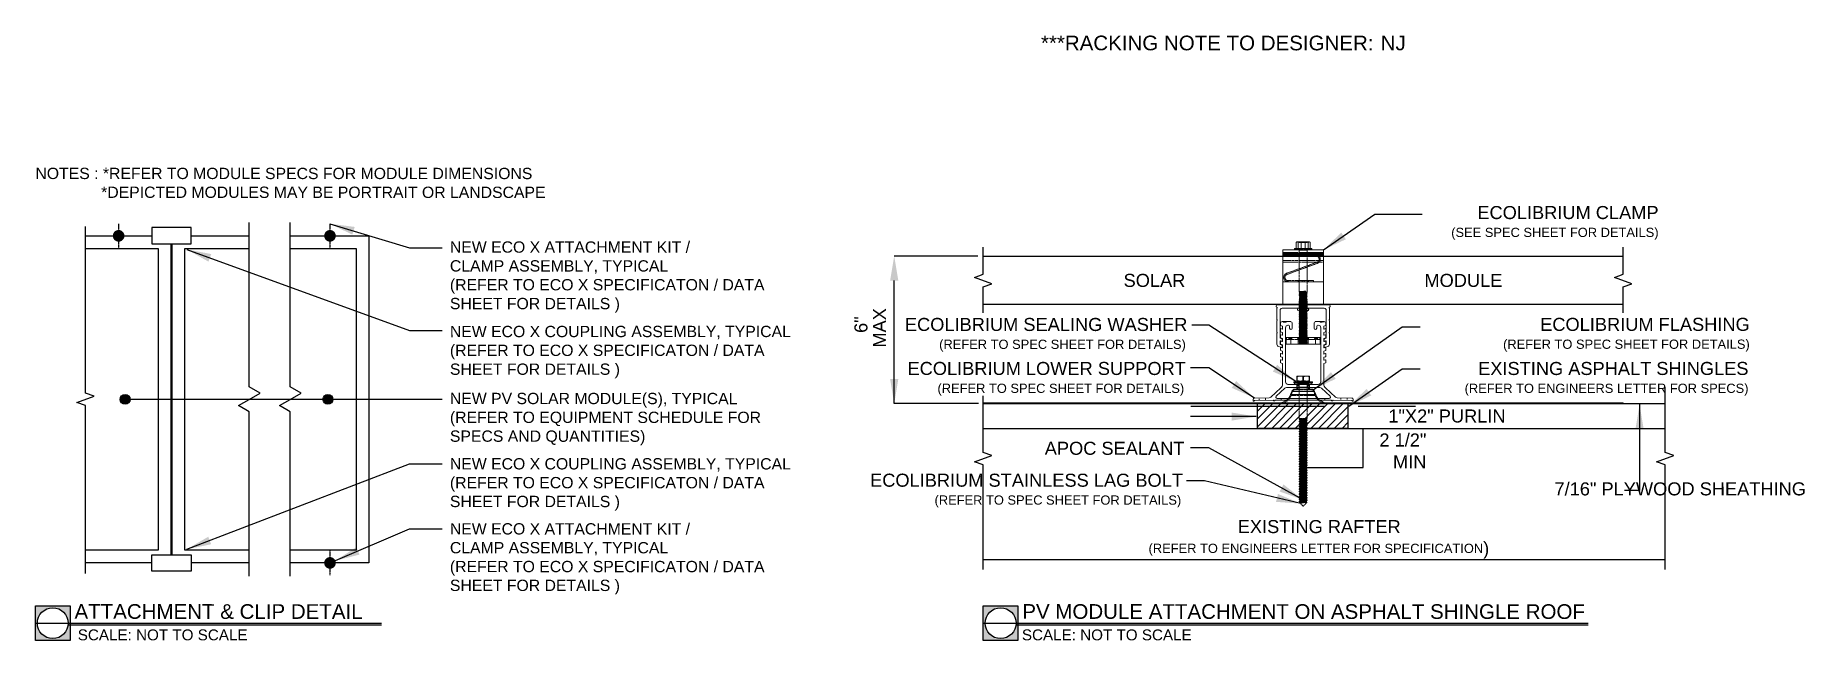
# Model space of a CAD drawing. Header units: feet. Extents: x 3965 to 4565, y 17056 to 17261.
import ezdxf

# ---------------------------------------------------------------- set-up
doc = ezdxf.new("R2010")
doc.units = ezdxf.units.FT
doc.header["$MEASUREMENT"] = 0
doc.linetypes.add('HIDDEN', pattern=[0.375, 0.25, -0.125])
doc.styles.add('PAPER SPACE TXT', font='technic_.ttf', dxfattribs={"height": 0.125})
doc.styles.add('TITLE BBLOCK TEXT', font='ARIALUNI.TTF')
doc.dimstyles.new('PAPER SPACE', dxfattribs={"dimscale": 0, "dimtxt": 0.125, "dimasz": 0.125, "dimexe": 0, "dimexo": 0.020508, "dimgap": 0.041992, "dimtad": 1, "dimdec": 4, "dimzin": 3, "dimdsep": 46, "dimlunit": 4, "dimtxsty": 'PAPER SPACE TXT', "dimcen": 0.125, "dimclrd": 1, "dimclre": 1, "dimclrt": 7, "dimadec": 0, "dimazin": 0, "dimtfac": 1, "dimtdec": 4, "dimtofl": 0, "dimtmove": 2, "dimatfit": 3, "dimfxl": 1, "dimfrac": 2, "dimtolj": 1, "dimtzin": 0, "dimarcsym": 1})

msp = doc.modelspace()

# ---------------------------------------------------------------- texts
at = {"color": 2, "attachment_point": 1, "rotation": 359.98856, "style": 'TITLE BBLOCK TEXT'}
for s, insert, char_height, width in [('***RACKING NOTE TO DESIGNER:', (4305.97, 17261.06), 4.9766, 113.9229), ('NJ', (4421.18, 17261.06), 4.977, 198.2811)]:
    msp.add_mtext(s, dxfattribs=dict(at, insert=insert, char_height=char_height, width=width))
at = {"color": 7, "style": 'TITLE BBLOCK TEXT'}
for s, insert, char_height, width, attachment_point, rotation in [('\\pi-19.149,l19.149;NOTES : *REFER TO MODULE SPECS FOR MODULE DIMENSIONS\\P\\pi0,l0;               *DEPICTED MODULES MAY BE PORTRAIT OR LANDSCAPE\\P\\P\\pi-19.149,l19.149;               ', (3964.95, 17216.27), 3.8299, 248.3125, 1, 359.98856), ('\\A1;\\pt646.82;ECOLIBRIUM CLAMP\\P{\\H0.7063x;(SEE SPEC SHEET FOR DETAILS)}', (4515.43, 17203.3), 4.4236, 78.9525, 3, 0.01144), ('NEW ECO X ATTACHMENT KIT /\\PCLAMP ASSEMBLY, TYPICAL\\P(REFER TO ECO X SPECIFICATON / DATA SHEET FOR DETAILS )', (4105.52, 17191.31), 3.8299, 109.8677, 1, 359.98856), ('\\A1;\\pt646.82;SOLAR', (4333.99, 17180.3), 4.4236, 111.7592, 1, 359.98856), ('\\A1;\\pt646.82;MODULE', (4436.02, 17180.3), 4.4236, 111.7592, 1, 359.98856), ('\\A1;MAX', (4249, 17155.29), 4.424, 72.7668, 1, 89.98856), ('NEW ECO X COUPLING ASSEMBLY, TYPICAL\\P(REFER TO ECO X SPECIFICATON / DATA SHEET FOR DETAILS )', (4105.52, 17144.92), 3.8299, 117.8023, 7, 0.01144), ('\\A1;6"', (4242.69, 17160.27), 4.424, 72.7668, 1, 89.98856), ('\\A1;\\pi8.3833,t655.2;ECOLIBRIUM SEALING WASHER \\P\\pi20.002,t666.82;{\\H0.7063x;(REFER TO SPEC SHEET FOR DETAILS)}', (4251.45, 17165.37), 4.4236, 103.6298, 1, 359.98856), ('\\A1;\\pt646.82;ECOLIBRIUM FLASHING\\P{\\H0.7063x;(REFER TO SPEC SHEET FOR DETAILS)}', (4546.35, 17165.4), 4.4236, 110.3673, 3, 0.01144), ('\\A1;\\pi12.281,t659.1;ECOLIBRIUM LOWER SUPPORT\\P\\pi22.454,t669.28;{\\H0.7063x;(REFER TO SPEC SHEET FOR DETAILS)}', (4248.43, 17150.46), 4.4236, 106.0821, 1, 359.98856), ('\\A1;\\pt646.82;EXISTING ASPHALT SHINGLES\\P{\\H0.7063x;(REFER TO ENGINEERS LETTER FOR SPECS)}', (4545.92, 17150.45), 4.4236, 110.368, 3, 0.01144), ('NEW PV SOLAR MODULE(S), TYPICAL\\P(REFER TO EQUIPMENT SCHEDULE FOR SPECS AND QUANTITIES)', (4105.52, 17139.98), 3.8299, 105.4472, 1, 359.98856), ('\\A1;\\pt646.82;1"X2" PURLIN', (4463.55, 17134.34), 4.4236, 147.8923, 3, 0.01144), ('\\A1;\\pi58.826,t705.65;APOC SEALANT', (4248.43, 17123.4), 4.4236, 106.0828, 1, 359.98856), ('NEW ECO X COUPLING ASSEMBLY, TYPICAL\\P(REFER TO ECO X SPECIFICATON / DATA SHEET FOR DETAILS )', (4105.52, 17117.84), 3.8299, 117.8023, 1, 359.98856), ('\\A1;\\pt646.82;7/16" PLYWOOD SHEATHING', (4565.42, 17109.64), 4.4236, 147.8946, 3, 0.01144), ('NEW ECO X ATTACHMENT KIT /\\PCLAMP ASSEMBLY, TYPICAL\\P(REFER TO ECO X SPECIFICATON / DATA SHEET FOR DETAILS )', (4105.52, 17095.79), 3.8299, 109.8677, 1, 359.98856), ('\\A1;\\pi37.708,t684.53;EXISTING RAFTER\\P\\pi7.4608,t654.28;{\\H0.7063x;(REFER TO ENGINEERS LETTER FOR SPECIFICATION})', (4335, 17096.86), 4.4236, 130.138, 1, 359.98856), ('ATTACHMENT & CLIP DETAIL', (3978.2, 17068.35), 4.9766, 191.6609, 1, 359.98856), ('PV MODULE ATTACHMENT ON ASPHALT SHINGLE ROOF', (4299.65, 17068.35), 4.9766, 204.3044, 1, 359.98856), ('SCALE: NOT TO SCALE', (3979.31, 17059.78), 3.6907, 80.1638, 1, 359.98856), ('SCALE: NOT TO SCALE', (4299.51, 17059.78), 3.6907, 80.1638, 1, 359.98856)]:
    msp.add_mtext(s, dxfattribs=dict(at, insert=insert, char_height=char_height, width=width, attachment_point=attachment_point, rotation=rotation))
at = {"color": 7, "insert": (4436.69, 17126.19), "char_height": 4.424, "width": 23.3714, "attachment_point": 3, "style": 'TITLE BBLOCK TEXT'}
msp.add_mtext('\\A1;2 1/2"\\PMIN', dxfattribs=at)

# ---------------------------------------------------------------- hatches: boundary and pattern name
h = msp.add_hatch(color=1)
h.dxf.hatch_style = 1
edge = h.paths.add_edge_path()
edge.add_arc((3995.38, 17137.76), 1.68, 0, 360)
h = msp.add_hatch(color=1)
h.dxf.hatch_style = 1
edge = h.paths.add_edge_path()
edge.add_arc((4064.15, 17137.76), 1.68, 0, 360)
at = {"linetype": 'Continuous'}
h = msp.add_hatch(dxfattribs=at)
h.set_pattern_fill('AR-RROOF', scale=33.869573, style=0)
h.set_pattern_definition([(0, (4323.356, 17028.32), (74.513, 33.8696), [508.044, -67.739, 169.348, -33.87]), (0, (4368.403, 17045.256), (-33.87, 45.047), [101.609, -11.177, 203.217, -25.402]), (0, (4340.29, 17057.11), (176.1218, 22.6926), [270.957, -47.417, 135.478, -33.87])])
h.paths.add_polyline_path([(4356.79, 17136.31), (4356.79, 17133.13), (4433, 17133.13), (4433, 17136.31)], flags=0)
at = {"true_color": 0xa953a0}
h = msp.add_hatch(dxfattribs=at)
h.set_pattern_fill('ANSI31', color=215, scale=15)
h.set_pattern_definition([(45, (18.915, 13.4866), (-1.32582521, 1.32582521), [])])
h.paths.add_polyline_path([(4379.45, 17136.31), (4410.04, 17136.31), (4410.04, 17127.93), (4379.45, 17127.93)])
h = msp.add_hatch(color=6)
h.dxf.hatch_style = 1
h.paths.add_polyline_path([(3976.73, 17067.78), (3964.94, 17067.78), (3964.94, 17055.99), (3976.73, 17055.99)])
h.paths.add_polyline_path([(3976.07, 17061.89, -1), (3965.6, 17061.89, -1)], flags=16)
h = msp.add_hatch(color=6)
h.dxf.hatch_style = 1
h.paths.add_polyline_path([(4298.18, 17067.78), (4286.39, 17067.78), (4286.39, 17055.99), (4298.18, 17055.99)])
h.paths.add_polyline_path([(4297.52, 17061.89, -1), (4287.05, 17061.89, -1)], flags=16)

# ---------------------------------------------------------------- linework, layer by layer
at = {"color": 1, "linetype": 'HIDDEN', "ltscale": 0.25}
for p, q in [((3993.17, 17197.3), (3993.17, 17189.07)), ((4064.85, 17197.3), (4064.85, 17189.07)), ((4064.85, 17086.44), (4064.85, 17078.21))]:
    msp.add_line(p, q, dxfattribs=at)
at = {"color": 1, "linetype": 'Continuous'}
for p, q in [((4017.72, 17196.02), (4004.43, 17196.01)), ((4004.43, 17196.01), (4004.43, 17190.51)), ((4017.72, 17190.51), (4017.72, 17196.02)), ((4004.43, 17190.51), (4017.72, 17190.51)), ((4004.43, 17079.5), (4004.43, 17085.01)), ((4004.43, 17085.01), (4017.72, 17085.01)), ((4017.72, 17085.01), (4017.72, 17079.5)), ((4017.72, 17079.5), (4004.43, 17079.5))]:
    msp.add_line(p, q, dxfattribs=at)
at = {"color": 7, "linetype": 'Continuous', "lineweight": 15}
for p, q in [((4392.53, 17188.94), (4392.53, 17190.97)), ((4392.78, 17191.16), (4392.69, 17191.11)), ((4392.78, 17191.16), (4392.85, 17191.16)), ((4393.17, 17190.97), (4392.85, 17191.16)), ((4392.85, 17191.16), (4394.35, 17191.16)), ((4393.17, 17188.94), (4393.17, 17190.97)), ((4395.53, 17190.97), (4394.35, 17191.16)), ((4394.35, 17191.16), (4396.39, 17191.16)), ((4395.53, 17188.94), (4395.53, 17190.97)), ((4396.39, 17191.16), (4397.01, 17191.16)), ((4397.1, 17191.11), (4397.01, 17191.16)), ((4397.09, 17191.08), (4397.26, 17190.97)), ((4397.26, 17188.94), (4397.26, 17190.97)), ((4388.01, 17188.4), (4401.77, 17188.4)), ((4388.01, 17188.4), (4388.01, 17187.18)), ((4388.01, 17187.18), (4401.77, 17187.18)), ((4388.01, 17186.9), (4388.01, 17187.18)), ((4401.77, 17186.9), (4388.01, 17186.9)), ((4388.01, 17186.84), (4388.01, 17186.9)), ((4388.01, 17186.84), (4401.77, 17186.84)), ((4388.01, 17186.83), (4388.01, 17186.84)), ((4388.01, 17186.83), (4401.77, 17186.83)), ((4388.01, 17186.76), (4388.01, 17186.83)), ((4401.77, 17186.76), (4388.01, 17186.76)), ((4388.01, 17186.76), (4388.01, 17186.71)), ((4388.01, 17186.71), (4401.77, 17186.71)), ((4388.01, 17186.5), (4388.01, 17186.71)), ((4401.77, 17186.5), (4388.01, 17186.5)), ((4388.01, 17186.5), (4388.01, 17177.77)), ((4391.98, 17188.94), (4391.98, 17188.46)), ((4392.84, 17188.94), (4391.98, 17188.94)), ((4391.99, 17188.4), (4391.99, 17188.52)), ((4392.08, 17188.41), (4391.99, 17188.4)), ((4392.08, 17188.4), (4392.08, 17188.52)), ((4392.24, 17188.41), (4392.08, 17188.4)), ((4392.26, 17188.4), (4392.26, 17188.52)), ((4392.48, 17188.41), (4392.26, 17188.4)), ((4392.51, 17188.4), (4392.51, 17188.52)), ((4392.79, 17188.42), (4392.51, 17188.4)), ((4397.8, 17188.94), (4392.84, 17188.94)), ((4392.84, 17188.4), (4392.84, 17188.52)), ((4392.84, 17188.4), (4393.16, 17188.42)), ((4393.22, 17188.4), (4393.22, 17188.52)), ((4393.57, 17188.43), (4393.22, 17188.4)), ((4393.56, 17188.4), (4393.56, 17188.43)), ((4393.58, 17188.42), (4393.58, 17188.4)), ((4393.6, 17188.4), (4393.6, 17188.42)), ((4393.62, 17188.41), (4393.62, 17188.4)), ((4393.66, 17188.4), (4393.66, 17188.52)), ((4394, 17188.43), (4393.66, 17188.4)), ((4393.68, 17188.4), (4393.68, 17188.4)), ((4393.7, 17188.4), (4393.7, 17188.4)), ((4393.79, 17188.4), (4393.79, 17188.41)), ((4393.81, 17188.42), (4393.81, 17188.4)), ((4393.94, 17188.43), (4393.94, 17188.4)), ((4393.96, 17188.43), (4393.96, 17188.4)), ((4394.12, 17188.4), (4394.12, 17188.41)), ((4394.14, 17188.4), (4394.14, 17188.52)), ((4394.44, 17188.45), (4394.14, 17188.4)), ((4394.14, 17188.4), (4394.14, 17188.4)), ((4394.33, 17188.4), (4394.33, 17188.43)), ((4394.34, 17188.43), (4394.34, 17188.4)), ((4394.55, 17188.4), (4394.55, 17188.42)), ((4394.55, 17188.42), (4394.55, 17188.4)), ((4394.64, 17188.4), (4394.64, 17188.52)), ((4394.78, 17188.46), (4394.64, 17188.4)), ((4394.78, 17188.49), (4394.78, 17188.4)), ((4394.78, 17188.4), (4394.78, 17188.46)), ((4395.01, 17188.4), (4395.01, 17188.43)), ((4395.15, 17188.4), (4395.15, 17188.52)), ((4395.24, 17188.46), (4395.15, 17188.49)), ((4395.24, 17188.46), (4395.65, 17188.4)), ((4395.24, 17188.4), (4395.24, 17188.46)), ((4395.46, 17188.4), (4395.46, 17188.43)), ((4395.65, 17188.4), (4395.65, 17188.52)), ((4395.65, 17188.45), (4396.12, 17188.4)), ((4395.66, 17188.4), (4395.66, 17188.45)), ((4395.84, 17188.4), (4395.84, 17188.43)), ((4395.99, 17188.4), (4395.99, 17188.41)), ((4396.11, 17188.4), (4396.11, 17188.4)), ((4396.12, 17188.4), (4396.12, 17188.52)), ((4396.12, 17188.43), (4396.56, 17188.4)), ((4396.19, 17188.4), (4396.19, 17188.43)), ((4396.23, 17188.4), (4396.23, 17188.43)), ((4396.56, 17188.4), (4396.56, 17188.52)), ((4396.56, 17188.42), (4396.95, 17188.4)), ((4396.95, 17188.4), (4396.95, 17188.52)), ((4396.95, 17188.42), (4397.28, 17188.4)), ((4397.28, 17188.4), (4397.28, 17188.52)), ((4397.28, 17188.41), (4397.53, 17188.4)), ((4397.53, 17188.4), (4397.53, 17188.52)), ((4397.53, 17188.41), (4397.71, 17188.4)), ((4397.71, 17188.4), (4397.71, 17188.52)), ((4397.71, 17188.41), (4397.79, 17188.4)), ((4397.79, 17188.4), (4397.79, 17188.52)), ((4397.8, 17188.46), (4397.8, 17188.94)), ((4401.77, 17188.4), (4401.77, 17187.18)), ((4401.77, 17187.18), (4401.77, 17186.9)), ((4401.77, 17186.9), (4401.77, 17186.84)), ((4401.77, 17186.84), (4401.77, 17186.83)), ((4401.77, 17186.83), (4401.77, 17186.76)), ((4401.77, 17186.76), (4401.77, 17186.71)), ((4401.77, 17186.71), (4401.77, 17186.5)), ((4401.77, 17186.5), (4401.77, 17177.77)), ((4388.01, 17177.35), (4388.01, 17177.77)), ((4388.01, 17177.35), (4388.01, 17177.31)), ((4388.01, 17177.31), (4388.01, 17177.31)), ((4388.01, 17177.31), (4388.01, 17176.83)), ((4388.01, 17176.7), (4388.01, 17176.83)), ((4388.01, 17176.7), (4388.01, 17176.51)), ((4388.01, 17176.51), (4388.01, 17176.06)), ((4388.01, 17176), (4388.01, 17176.06)), ((4388.01, 17176), (4388.01, 17175.16)), ((4388.01, 17175.03), (4388.01, 17175.16)), ((4388.01, 17175.03), (4388.01, 17174.85)), ((4388.01, 17174.85), (4388.01, 17174.4)), ((4388.01, 17174.34), (4388.01, 17174.4)), ((4388.01, 17174.34), (4388.01, 17173.49)), ((4388.01, 17173.37), (4388.01, 17173.49)), ((4388.01, 17173.37), (4388.01, 17173.18)), ((4388.01, 17173.18), (4388.01, 17172.73)), ((4388.01, 17172.67), (4388.01, 17172.73)), ((4401.77, 17177.77), (4401.77, 17177.35)), ((4401.77, 17177.35), (4401.77, 17177.31)), ((4401.77, 17177.31), (4401.77, 17177.31)), ((4401.77, 17177.31), (4401.77, 17176.83)), ((4401.77, 17176.83), (4401.77, 17176.7)), ((4401.77, 17176.7), (4401.77, 17176.51)), ((4401.77, 17176.51), (4401.77, 17176.06)), ((4401.77, 17176.06), (4401.77, 17176)), ((4401.77, 17176), (4401.77, 17175.16)), ((4401.77, 17175.16), (4401.77, 17175.03)), ((4401.77, 17175.03), (4401.77, 17174.85)), ((4401.77, 17174.85), (4401.77, 17174.4)), ((4401.77, 17174.4), (4401.77, 17174.34)), ((4401.77, 17174.34), (4401.77, 17173.49)), ((4401.77, 17173.49), (4401.77, 17173.37)), ((4401.77, 17173.37), (4401.77, 17173.18)), ((4401.77, 17173.18), (4401.77, 17172.73)), ((4401.77, 17172.73), (4401.77, 17172.67)), ((4385.98, 17164.88), (4385.98, 17168.62)), ((4386.01, 17168.68), (4386.06, 17168.73)), ((4386.08, 17168.79), (4386.08, 17168.91)), ((4386.15, 17169.82), (4403.64, 17169.82)), ((4387.08, 17168), (4387.08, 17158.54)), ((4402.07, 17168.64), (4387.72, 17168.64)), ((4388.01, 17172.67), (4388.01, 17171.83)), ((4388.01, 17171.76), (4388.01, 17171.83)), ((4388.01, 17171.51), (4388.01, 17171.76)), ((4388.01, 17171.51), (4388.01, 17171.42)), ((4388.01, 17171.17), (4388.01, 17171.42)), ((4388.01, 17171.17), (4388.01, 17169.99)), ((4388.01, 17169.99), (4401.77, 17169.99)), ((4388.01, 17169.98), (4388.01, 17169.99)), ((4401.77, 17169.98), (4388.01, 17169.98)), ((4388.01, 17169.92), (4388.01, 17169.98)), ((4401.77, 17169.92), (4388.01, 17169.92)), ((4388.01, 17169.92), (4388.01, 17169.88)), ((4388.01, 17169.88), (4401.77, 17169.88)), ((4388.01, 17169.82), (4388.01, 17169.88)), ((4393.45, 17167.77), (4396.33, 17167.77)), ((4393.57, 17167.72), (4393.57, 17167.67)), ((4393.57, 17167.25), (4393.57, 17167.2)), ((4393.57, 17166.78), (4393.57, 17166.73)), ((4393.64, 17167.77), (4393.58, 17167.73)), ((4393.88, 17167.49), (4393.88, 17167.44)), ((4393.88, 17167.02), (4393.88, 17166.97)), ((4395.91, 17167.72), (4395.99, 17167.77)), ((4395.91, 17167.67), (4395.91, 17167.72)), ((4395.91, 17167.2), (4395.91, 17167.25)), ((4395.91, 17166.73), (4395.91, 17166.78)), ((4396.22, 17167.43), (4396.22, 17167.49)), ((4396.22, 17166.96), (4396.22, 17167.02)), ((4401.77, 17172.67), (4401.77, 17171.83)), ((4401.77, 17171.83), (4401.77, 17171.76)), ((4401.77, 17171.76), (4401.77, 17171.51)), ((4401.77, 17171.51), (4401.77, 17171.42)), ((4401.77, 17171.42), (4401.77, 17171.17)), ((4401.77, 17171.17), (4401.77, 17169.99)), ((4401.77, 17169.99), (4401.77, 17169.98)), ((4401.77, 17169.98), (4401.77, 17169.92)), ((4401.77, 17169.92), (4401.77, 17169.88)), ((4401.77, 17169.88), (4401.77, 17169.82)), ((4402.71, 17158.54), (4402.71, 17168)), ((4403.7, 17168.79), (4403.7, 17168.91)), ((4403.78, 17168.68), (4403.73, 17168.73)), ((4403.81, 17168.62), (4403.81, 17164.88)), ((4385.98, 17160.64), (4385.98, 17164.38)), ((4386.06, 17164.77), (4386.01, 17164.82)), ((4386.01, 17164.44), (4386.06, 17164.5)), ((4386.08, 17164.56), (4386.08, 17164.71)), ((4387.21, 17163.67), (4387.21, 17162.89)), ((4387.21, 17161.69), (4387.21, 17160.77)), ((4387.83, 17162.6), (4387.27, 17162.81)), ((4387.83, 17160.48), (4387.27, 17160.69)), ((4387.32, 17161.77), (4387.77, 17161.61)), ((4390.77, 17164.1), (4387.63, 17164.1)), ((4387.89, 17161.69), (4387.89, 17162.52)), ((4388.9, 17143.68), (4388.9, 17162.06)), ((4389.75, 17162.91), (4389.92, 17162.91)), ((4390.3, 17162.53), (4390.3, 17161.87)), ((4391.19, 17161.87), (4391.19, 17163.67)), ((4393.57, 17166.31), (4393.57, 17166.25)), ((4393.57, 17165.84), (4393.57, 17165.78)), ((4393.57, 17165.37), (4393.57, 17165.31)), ((4393.57, 17164.9), (4393.57, 17164.84)), ((4393.57, 17164.43), (4393.57, 17164.37)), ((4393.57, 17163.96), (4393.57, 17163.9)), ((4393.57, 17163.49), (4393.57, 17163.43)), ((4393.57, 17163.02), (4393.57, 17162.96)), ((4393.57, 17162.55), (4393.57, 17162.49)), ((4393.57, 17162.08), (4393.57, 17162.02)), ((4393.57, 17161.61), (4393.57, 17161.55)), ((4393.57, 17161.14), (4393.57, 17161.08)), ((4393.88, 17166.55), (4393.88, 17166.49)), ((4393.88, 17166.08), (4393.88, 17166.02)), ((4393.88, 17165.61), (4393.88, 17165.55)), ((4393.88, 17165.14), (4393.88, 17165.08)), ((4393.88, 17164.67), (4393.88, 17164.61)), ((4393.88, 17164.2), (4393.88, 17164.14)), ((4393.88, 17163.73), (4393.88, 17163.67)), ((4393.88, 17163.26), (4393.88, 17163.2)), ((4393.88, 17162.79), (4393.88, 17162.73)), ((4393.88, 17162.32), (4393.88, 17162.26)), ((4393.88, 17161.84), (4393.88, 17161.79)), ((4393.88, 17161.37), (4393.88, 17161.32)), ((4393.88, 17160.9), (4393.88, 17160.85)), ((4395.91, 17166.25), (4395.91, 17166.31)), ((4395.91, 17165.78), (4395.91, 17165.84)), ((4395.91, 17165.31), (4395.91, 17165.37)), ((4395.91, 17164.84), (4395.91, 17164.9)), ((4395.91, 17164.37), (4395.91, 17164.43)), ((4395.91, 17163.9), (4395.91, 17163.96)), ((4395.91, 17163.43), (4395.91, 17163.49)), ((4395.91, 17162.96), (4395.91, 17163.02)), ((4395.91, 17162.49), (4395.91, 17162.55)), ((4395.91, 17162.02), (4395.91, 17162.08)), ((4395.91, 17161.55), (4395.91, 17161.61)), ((4395.91, 17161.08), (4395.91, 17161.14)), ((4396.22, 17166.49), (4396.22, 17166.55)), ((4396.22, 17166.02), (4396.22, 17166.08)), ((4396.22, 17165.55), (4396.22, 17165.61)), ((4396.22, 17165.08), (4396.22, 17165.14)), ((4396.22, 17164.61), (4396.22, 17164.67)), ((4396.22, 17164.14), (4396.22, 17164.2)), ((4396.22, 17163.67), (4396.22, 17163.73)), ((4396.22, 17163.2), (4396.22, 17163.26)), ((4396.22, 17162.73), (4396.22, 17162.79)), ((4396.22, 17162.26), (4396.22, 17162.32)), ((4396.22, 17161.79), (4396.22, 17161.84)), ((4396.22, 17161.32), (4396.22, 17161.37)), ((4396.22, 17160.85), (4396.22, 17160.9)), ((4398.6, 17163.67), (4398.6, 17161.87)), ((4402.15, 17164.1), (4399.02, 17164.1)), ((4399.49, 17161.87), (4399.49, 17162.53)), ((4399.87, 17162.91), (4400.04, 17162.91)), ((4400.88, 17162.06), (4400.88, 17143.68)), ((4401.9, 17161.69), (4401.9, 17162.52)), ((4401.96, 17162.6), (4402.52, 17162.81)), ((4401.96, 17160.48), (4402.52, 17160.69)), ((4402.46, 17161.77), (4402.01, 17161.61)), ((4402.58, 17162.89), (4402.58, 17163.67)), ((4402.58, 17160.77), (4402.58, 17161.69)), ((4403.7, 17164.56), (4403.7, 17164.71)), ((4403.73, 17164.77), (4403.78, 17164.82)), ((4403.78, 17164.44), (4403.73, 17164.5)), ((4403.81, 17164.38), (4403.81, 17160.64)), ((4385.98, 17156.45), (4385.98, 17160.15)), ((4386.06, 17160.53), (4386.01, 17160.58)), ((4386.01, 17160.21), (4386.06, 17160.26)), ((4386.08, 17160.32), (4386.08, 17160.47)), ((4387.27, 17155.42), (4386.57, 17155.65)), ((4387.08, 17157.48), (4387.08, 17156.43)), ((4387.14, 17158.47), (4387.7, 17158.26)), ((4387.14, 17156.35), (4387.7, 17156.14)), ((4387.27, 17157.54), (4387.19, 17157.56)), ((4387.21, 17159.57), (4387.21, 17158.65)), ((4387.21, 17157.46), (4387.21, 17156.54)), ((4387.21, 17155.34), (4387.21, 17154.42)), ((4387.83, 17158.37), (4387.27, 17158.57)), ((4387.83, 17156.25), (4387.27, 17156.46)), ((4387.32, 17159.65), (4387.77, 17159.49)), ((4387.32, 17157.54), (4387.77, 17157.37)), ((4387.32, 17155.42), (4387.77, 17155.25)), ((4387.76, 17158.18), (4387.76, 17157.49)), ((4387.76, 17156.06), (4387.76, 17155.38)), ((4387.89, 17159.57), (4387.89, 17160.4)), ((4387.89, 17157.45), (4387.89, 17158.29)), ((4387.89, 17155.33), (4387.89, 17156.17)), ((4389.09, 17158.76), (4389.09, 17156.44)), ((4390.72, 17158.76), (4389.09, 17158.76)), ((4390.72, 17156.44), (4389.09, 17156.44)), ((4390.72, 17158.76), (4390.72, 17156.44)), ((4393.23, 17158.76), (4390.72, 17158.76)), ((4393.23, 17156.44), (4390.72, 17156.44)), ((4393.23, 17158.76), (4393.23, 17156.44)), ((4394.04, 17158.76), (4393.23, 17158.76)), ((4400.7, 17156.44), (4393.23, 17156.44)), ((4393.57, 17160.67), (4393.57, 17160.61)), ((4393.57, 17160.2), (4393.57, 17160.14)), ((4393.57, 17159.73), (4393.57, 17159.67)), ((4393.57, 17159.26), (4393.57, 17159.2)), ((4393.57, 17158.79), (4393.57, 17158.76)), ((4393.58, 17158.79), (4393.57, 17158.79)), ((4393.89, 17160.43), (4393.88, 17160.44)), ((4393.88, 17160.43), (4393.88, 17160.38)), ((4393.88, 17159.96), (4393.88, 17159.91)), ((4393.88, 17159.49), (4393.88, 17159.44)), ((4393.88, 17159.02), (4393.88, 17158.97)), ((4394.04, 17158.76), (4394.21, 17158.09)), ((4394.04, 17158.76), (4394.98, 17158.76)), ((4394.21, 17158.09), (4394.81, 17158.09)), ((4394.81, 17158.09), (4394.98, 17158.76)), ((4399.71, 17158.76), (4394.98, 17158.76)), ((4395.88, 17158.77), (4395.9, 17158.78)), ((4395.91, 17160.61), (4395.91, 17160.66)), ((4395.91, 17160.14), (4395.91, 17160.19)), ((4395.91, 17159.67), (4395.91, 17159.72)), ((4395.91, 17159.2), (4395.91, 17159.25)), ((4395.91, 17158.76), (4395.91, 17158.78)), ((4396.22, 17160.37), (4396.22, 17160.43)), ((4396.22, 17159.9), (4396.22, 17159.96)), ((4396.22, 17159.43), (4396.22, 17159.49)), ((4396.22, 17158.96), (4396.22, 17159.02)), ((4399.71, 17158.76), (4399.89, 17158.09)), ((4399.71, 17158.76), (4400.66, 17158.76)), ((4399.89, 17158.09), (4400.49, 17158.09)), ((4400.49, 17158.09), (4400.66, 17158.76)), ((4400.7, 17158.76), (4400.66, 17158.76)), ((4400.7, 17158.76), (4400.7, 17156.44)), ((4401.9, 17159.57), (4401.9, 17160.4)), ((4401.9, 17157.45), (4401.9, 17158.29)), ((4401.9, 17155.33), (4401.9, 17156.17)), ((4401.96, 17158.37), (4402.52, 17158.57)), ((4401.96, 17156.25), (4402.52, 17156.46)), ((4402.46, 17159.65), (4402.01, 17159.49)), ((4402.46, 17157.54), (4402.01, 17157.37)), ((4402.46, 17155.42), (4402.01, 17155.25)), ((4402.03, 17158.18), (4402.03, 17157.49)), ((4402.03, 17156.06), (4402.03, 17155.38)), ((4402.65, 17158.47), (4402.08, 17158.26)), ((4402.65, 17156.35), (4402.08, 17156.14)), ((4402.52, 17157.54), (4402.59, 17157.56)), ((4402.52, 17155.42), (4403.22, 17155.65)), ((4402.58, 17158.65), (4402.58, 17159.57)), ((4402.58, 17156.54), (4402.58, 17157.46)), ((4402.58, 17154.42), (4402.58, 17155.34)), ((4402.71, 17156.43), (4402.71, 17157.48)), ((4403.7, 17160.32), (4403.7, 17160.47)), ((4403.73, 17160.53), (4403.78, 17160.58)), ((4403.78, 17160.21), (4403.73, 17160.26)), ((4403.81, 17160.15), (4403.81, 17156.45)), ((4387.21, 17153.22), (4387.21, 17152.3)), ((4387.21, 17151.11), (4387.21, 17150.19)), ((4387.83, 17154.13), (4387.27, 17154.34)), ((4387.83, 17152.02), (4387.27, 17152.22)), ((4387.83, 17149.9), (4387.27, 17150.11)), ((4387.32, 17153.3), (4387.77, 17153.14)), ((4387.32, 17151.19), (4387.77, 17151.02)), ((4387.89, 17153.22), (4387.89, 17154.05)), ((4387.89, 17151.1), (4387.89, 17151.94)), ((4387.89, 17149.82), (4387.89, 17142.92)), ((4401.9, 17153.22), (4401.9, 17154.05)), ((4401.9, 17151.1), (4401.9, 17151.94)), ((4401.9, 17142.92), (4401.9, 17149.82)), ((4401.96, 17154.13), (4402.52, 17154.34)), ((4401.96, 17152.02), (4402.52, 17152.22)), ((4401.96, 17149.9), (4402.52, 17150.11)), ((4402.46, 17153.3), (4402.01, 17153.14)), ((4402.46, 17151.19), (4402.01, 17151.02)), ((4402.58, 17152.3), (4402.58, 17153.22)), ((4402.58, 17150.19), (4402.58, 17151.11)), ((4400.04, 17142.84), (4389.75, 17142.84)), ((4393.46, 17143.94), (4391.78, 17143.67)), ((4391.78, 17143.67), (4391.78, 17143.33)), ((4392.27, 17143.67), (4391.78, 17143.67)), ((4392.27, 17143.33), (4391.78, 17143.33)), ((4391.93, 17143.33), (4391.93, 17142.84)), ((4398.01, 17143.67), (4392.27, 17143.67)), ((4398.01, 17143.33), (4392.27, 17143.33)), ((4392.72, 17145.47), (4393.75, 17145.66)), ((4392.72, 17145.47), (4392.72, 17144.12)), ((4392.78, 17145.66), (4392.77, 17145.65)), ((4392.77, 17143.94), (4392.78, 17143.94)), ((4392.78, 17145.66), (4393.75, 17145.66)), ((4393.75, 17143.94), (4392.78, 17143.94)), ((4395.86, 17145.66), (4393.75, 17145.66)), ((4394.78, 17144.12), (4393.75, 17143.94)), ((4395.86, 17143.94), (4393.75, 17143.94)), ((4394.78, 17145.47), (4395.86, 17145.66)), ((4394.78, 17145.47), (4394.78, 17144.12)), ((4397.01, 17145.66), (4395.86, 17145.66)), ((4396.95, 17144.12), (4395.86, 17143.94)), ((4397.01, 17143.94), (4395.86, 17143.94)), ((4398.01, 17143.67), (4396.33, 17143.94)), ((4396.95, 17145.47), (4396.95, 17144.12)), ((4397.01, 17145.66), (4397.01, 17145.64)), ((4397.01, 17143.95), (4397.01, 17143.94)), ((4397.01, 17143.94), (4397.01, 17143.94)), ((4397.86, 17142.84), (4397.86, 17143.33)), ((4398.01, 17143.33), (4398.01, 17143.67)), ((4377.96, 17137.8), (4377.96, 17137.37)), ((4377.96, 17137.11), (4377.96, 17137.37)), ((4378.13, 17137.12), (4377.96, 17137.11)), ((4378.38, 17137.38), (4378.13, 17137.12)), ((4383.39, 17138.31), (4378.38, 17138.22)), ((4378.38, 17137.38), (4384.73, 17137.49)), ((4387.34, 17141.68), (4383.96, 17138.53)), ((4384.99, 17137.24), (4384.73, 17137.49)), ((4385.16, 17137.24), (4384.99, 17137.24)), ((4385.41, 17137.5), (4385.16, 17137.24)), ((4385.41, 17137.5), (4385.58, 17137.5)), ((4385.58, 17137.5), (4404.21, 17137.5)), ((4388.66, 17141.51), (4385.77, 17138.83)), ((4386.05, 17138.09), (4403.73, 17138.09)), ((4400.55, 17141.73), (4389.24, 17141.73)), ((4391.04, 17140.48), (4390.64, 17139.36)), ((4392.12, 17141.23), (4397.67, 17141.23)), ((4399.15, 17139.36), (4398.74, 17140.48)), ((4404.02, 17138.83), (4401.13, 17141.51)), ((4405.83, 17138.53), (4402.44, 17141.68)), ((4404.21, 17137.5), (4404.38, 17137.5)), ((4404.38, 17137.5), (4404.63, 17137.24)), ((4404.63, 17137.24), (4404.8, 17137.24)), ((4404.8, 17137.24), (4405.06, 17137.49)), ((4405.06, 17137.49), (4411.41, 17137.38)), ((4411.41, 17138.22), (4406.39, 17138.31)), ((4411.41, 17137.38), (4411.66, 17137.12)), ((4411.66, 17137.12), (4411.82, 17137.11)), ((4411.82, 17137.11), (4411.83, 17137.37)), ((4411.83, 17137.37), (4411.83, 17137.8)), ((4286.39, 17136.31), (4286.39, 17136.58)), ((4286.39, 17136.58), (4287.45, 17136.58)), ((4286.39, 17136.31), (4503.4, 17136.31)), ((4287.45, 17136.58), (4287.45, 17136.31)), ((4287.45, 17136.58), (4502.34, 17136.58)), ((4287.45, 17136.31), (4502.34, 17136.31)), ((4502.34, 17136.31), (4502.34, 17136.58)), ((4502.34, 17136.58), (4503.4, 17136.58)), ((4503.4, 17136.31), (4503.4, 17136.58))]:
    msp.add_line(p, q, dxfattribs=at)
at = {"color": 7, "linetype": 'HIDDEN', "lineweight": 0}
for p, q in [((4392.99, 17191.16), (4393.13, 17191.02)), ((4393.56, 17191.02), (4393.74, 17191.02)), ((4393.68, 17190.93), (4393.56, 17191.02)), ((4393.68, 17190.93), (4393.74, 17190.93)), ((4393.74, 17191.02), (4396.66, 17191.02)), ((4393.74, 17190.93), (4393.74, 17191.02)), ((4393.74, 17190.93), (4396.11, 17190.93)), ((4394.26, 17190.97), (4395.44, 17191.16)), ((4394.26, 17188.94), (4394.26, 17190.97)), ((4396.05, 17190.93), (4396.05, 17191.02)), ((4396.11, 17190.93), (4396.23, 17191.02)), ((4396.62, 17190.97), (4396.94, 17191.16)), ((4396.62, 17188.94), (4396.62, 17190.97)), ((4396.66, 17191.02), (4396.8, 17191.16)), ((4401.77, 17187.51), (4388.01, 17187.51)), ((4388.01, 17187.51), (4401.77, 17187.51)), ((4401.77, 17187.51), (4388.01, 17187.51)), ((4401.77, 17187.39), (4388.01, 17187.39)), ((4388.01, 17187.39), (4401.77, 17187.39)), ((4401.77, 17187.38), (4388.01, 17187.38)), ((4388.01, 17187.27), (4401.77, 17187.27)), ((4388.01, 17187.26), (4401.77, 17187.26)), ((4401.77, 17187.13), (4388.01, 17187.13)), ((4388.01, 17187.02), (4401.77, 17187.02)), ((4401.77, 17186.96), (4388.01, 17186.96)), ((4401.77, 17186.88), (4388.01, 17186.88)), ((4401.77, 17186.71), (4388.01, 17186.71)), ((4401.77, 17186.67), (4388.01, 17186.67)), ((4401.77, 17186.65), (4388.01, 17186.65)), ((4388.01, 17186.63), (4401.77, 17186.63)), ((4388.01, 17186.57), (4401.77, 17186.57)), ((4388.01, 17186.54), (4401.77, 17186.54)), ((4401.77, 17186.52), (4388.01, 17186.52)), ((4388.01, 17186.5), (4401.77, 17186.5)), ((4388.01, 17186.44), (4401.77, 17186.44)), ((4401.77, 17186.44), (4388.01, 17186.44)), ((4401.77, 17186.41), (4388.01, 17186.41)), ((4388.01, 17186.41), (4401.77, 17186.41)), ((4388.01, 17186.35), (4401.77, 17186.35)), ((4388.01, 17184.8), (4401.77, 17184.8)), ((4390.63, 17186.3), (4390.63, 17186.71)), ((4392.32, 17186.3), (4390.63, 17186.3)), ((4391.19, 17187.19), (4391.19, 17187.36)), ((4391.74, 17187.36), (4391.19, 17187.36)), ((4391.19, 17187.29), (4391.72, 17187.29)), ((4391.19, 17186.89), (4391.72, 17187.29)), ((4391.74, 17187.27), (4391.19, 17187.27)), ((4391.19, 17187.24), (4391.72, 17187.24)), ((4391.19, 17186.83), (4391.72, 17187.24)), ((4391.19, 17187.19), (4391.19, 17186.56)), ((4391.78, 17187.19), (4391.19, 17187.19)), ((4391.78, 17187.19), (4391.19, 17187.19)), ((4398.6, 17186.56), (4391.19, 17186.56)), ((4398.6, 17186.56), (4391.19, 17186.56)), ((4391.19, 17186.56), (4391.19, 17186.53)), ((4391.19, 17186.53), (4398.6, 17186.53)), ((4391.19, 17186.44), (4391.19, 17186.53)), ((4398.6, 17186.51), (4391.19, 17186.51)), ((4391.19, 17186.44), (4398.6, 17186.44)), ((4391.19, 17186.43), (4391.19, 17186.44)), ((4398.6, 17186.43), (4391.19, 17186.43)), ((4391.72, 17187.24), (4391.72, 17187.29)), ((4398.01, 17187.19), (4391.78, 17187.19)), ((4391.78, 17187.19), (4391.78, 17187.19)), ((4398.01, 17187.19), (4391.78, 17187.19)), ((4391.91, 17186.68), (4391.9, 17186.64)), ((4391.91, 17186.68), (4391.99, 17186.65)), ((4391.99, 17186.65), (4391.98, 17186.61)), ((4391.99, 17188.52), (4392.08, 17188.52)), ((4392.08, 17188.52), (4392.26, 17188.52)), ((4393.56, 17188.46), (4392.08, 17188.41)), ((4393.6, 17188.46), (4392.24, 17188.41)), ((4392.26, 17188.52), (4392.51, 17188.52)), ((4392.32, 17186.71), (4392.32, 17186.3)), ((4399.26, 17186.3), (4392.32, 17186.3)), ((4392.4, 17186.71), (4392.4, 17186.3)), ((4393.68, 17188.46), (4392.48, 17188.41)), ((4392.5, 17186.65), (4392.58, 17186.68)), ((4392.52, 17186.61), (4392.5, 17186.65)), ((4392.51, 17188.52), (4392.84, 17188.52)), ((4392.6, 17186.64), (4392.58, 17186.68)), ((4393.79, 17188.46), (4392.79, 17188.42)), ((4392.84, 17188.52), (4393.22, 17188.52)), ((4393.16, 17188.42), (4393.94, 17188.46)), ((4393.22, 17188.52), (4393.66, 17188.52)), ((4393.38, 17186.32), (4393.4, 17186.28)), ((4393.48, 17186.31), (4393.4, 17186.28)), ((4393.46, 17186.35), (4393.48, 17186.31)), ((4393.51, 17188.4), (4393.51, 17186.71)), ((4393.56, 17188.46), (4393.58, 17188.52)), ((4393.56, 17188.46), (4393.62, 17188.52)), ((4393.56, 17188.43), (4393.56, 17188.46)), ((4393.56, 17188.38), (4393.56, 17188.4)), ((4393.58, 17188.38), (4393.56, 17188.38)), ((4394.12, 17188.46), (4393.57, 17188.43)), ((4393.57, 17188.38), (4393.57, 17174.25)), ((4393.58, 17188.52), (4393.58, 17188.42)), ((4393.6, 17188.46), (4393.58, 17188.52)), ((4393.58, 17188.4), (4393.58, 17188.38)), ((4393.6, 17188.38), (4393.58, 17188.38)), ((4393.6, 17188.46), (4393.7, 17188.52)), ((4393.6, 17188.42), (4393.6, 17188.46)), ((4393.6, 17188.38), (4393.6, 17188.4)), ((4393.62, 17188.38), (4393.6, 17188.38)), ((4393.62, 17188.52), (4393.62, 17188.41)), ((4393.68, 17188.46), (4393.62, 17188.52)), ((4393.62, 17188.4), (4393.62, 17188.38)), ((4393.68, 17188.38), (4393.62, 17188.38)), ((4393.66, 17188.52), (4394.14, 17188.52)), ((4393.68, 17188.46), (4393.81, 17188.52)), ((4393.68, 17188.4), (4393.68, 17188.46)), ((4393.68, 17188.38), (4393.68, 17188.4)), ((4393.7, 17188.38), (4393.68, 17188.38)), ((4393.7, 17188.52), (4393.7, 17188.4)), ((4393.79, 17188.46), (4393.7, 17188.52)), ((4393.7, 17188.4), (4393.7, 17188.38)), ((4393.79, 17188.38), (4393.7, 17188.38)), ((4393.75, 17186.71), (4393.75, 17186.3)), ((4393.79, 17188.46), (4393.96, 17188.52)), ((4393.79, 17188.41), (4393.79, 17188.46)), ((4393.79, 17188.38), (4393.79, 17188.4)), ((4393.81, 17188.38), (4393.79, 17188.38)), ((4393.81, 17188.52), (4393.81, 17188.42)), ((4393.94, 17188.46), (4393.81, 17188.52)), ((4393.81, 17188.4), (4393.81, 17188.38)), ((4393.94, 17188.38), (4393.81, 17188.38)), ((4393.94, 17188.46), (4394.14, 17188.52)), ((4393.94, 17188.46), (4393.94, 17188.43)), ((4393.94, 17188.4), (4393.94, 17188.38)), ((4393.96, 17188.38), (4393.94, 17188.38)), ((4393.96, 17188.52), (4393.96, 17188.43)), ((4394.12, 17188.46), (4393.96, 17188.52)), ((4393.96, 17188.4), (4393.96, 17188.38)), ((4394.12, 17188.38), (4393.96, 17188.38)), ((4393.98, 17186.31), (4394, 17186.35)), ((4394.06, 17186.28), (4393.98, 17186.31)), ((4394.33, 17188.46), (4394, 17188.43)), ((4394.06, 17186.28), (4394.08, 17186.32)), ((4394.12, 17188.46), (4394.34, 17188.52)), ((4394.12, 17188.41), (4394.12, 17188.46)), ((4394.12, 17188.38), (4394.12, 17188.4)), ((4394.14, 17188.38), (4394.12, 17188.38)), ((4394.14, 17188.52), (4394.55, 17188.52)), ((4394.14, 17188.52), (4394.14, 17188.4)), ((4394.33, 17188.46), (4394.14, 17188.52)), ((4394.14, 17188.4), (4394.14, 17188.38)), ((4394.33, 17188.38), (4394.14, 17188.38)), ((4394.33, 17188.46), (4394.55, 17188.52)), ((4394.33, 17188.43), (4394.33, 17188.46)), ((4394.33, 17188.38), (4394.33, 17188.4)), ((4394.34, 17188.38), (4394.33, 17188.38)), ((4394.34, 17188.52), (4394.34, 17188.43)), ((4394.55, 17188.46), (4394.34, 17188.52)), ((4394.34, 17188.4), (4394.34, 17188.38)), ((4394.55, 17188.38), (4394.34, 17188.38)), ((4394.55, 17188.46), (4394.44, 17188.45)), ((4394.51, 17186.71), (4394.51, 17186.3)), ((4394.55, 17188.52), (4394.55, 17188.42)), ((4394.78, 17188.46), (4394.55, 17188.52)), ((4394.55, 17188.46), (4394.78, 17188.52)), ((4394.55, 17188.42), (4394.55, 17188.46)), ((4394.55, 17188.38), (4394.55, 17188.4)), ((4394.55, 17188.4), (4394.55, 17188.38)), ((4394.55, 17188.38), (4394.55, 17188.38)), ((4394.78, 17188.38), (4394.55, 17188.38)), ((4394.64, 17188.52), (4394.78, 17188.52)), ((4394.78, 17188.52), (4394.78, 17188.49)), ((4395.01, 17188.46), (4394.78, 17188.52)), ((4394.78, 17188.46), (4395.01, 17188.52)), ((4394.78, 17188.38), (4394.78, 17188.4)), ((4394.78, 17188.4), (4394.78, 17188.38)), ((4394.78, 17188.38), (4394.78, 17188.38)), ((4395.01, 17188.38), (4394.78, 17188.38)), ((4395.15, 17188.49), (4395.01, 17188.52)), ((4395.15, 17188.52), (4395.01, 17188.52)), ((4395.01, 17188.52), (4395.01, 17188.38)), ((4395.01, 17188.46), (4395.24, 17188.52)), ((4395.01, 17188.46), (4395.15, 17188.4)), ((4395.01, 17188.43), (4395.01, 17188.46)), ((4395.01, 17188.38), (4395.01, 17188.4)), ((4395.24, 17188.38), (4395.01, 17188.38)), ((4395.46, 17188.46), (4395.24, 17188.52)), ((4395.65, 17188.52), (4395.24, 17188.52)), ((4395.24, 17188.52), (4395.24, 17188.38)), ((4395.24, 17188.46), (4395.45, 17188.52)), ((4395.24, 17188.38), (4395.24, 17188.4)), ((4395.46, 17188.38), (4395.24, 17188.38)), ((4395.66, 17188.46), (4395.45, 17188.52)), ((4395.45, 17188.52), (4395.45, 17188.38)), ((4395.46, 17188.46), (4395.65, 17188.52)), ((4395.46, 17188.46), (4395.65, 17188.45)), ((4395.46, 17188.43), (4395.46, 17188.46)), ((4395.46, 17188.38), (4395.46, 17188.4)), ((4395.66, 17188.38), (4395.46, 17188.38)), ((4396.12, 17188.52), (4395.65, 17188.52)), ((4395.84, 17188.46), (4395.65, 17188.52)), ((4395.65, 17188.52), (4395.65, 17188.38)), ((4395.66, 17188.46), (4395.83, 17188.52)), ((4395.66, 17188.46), (4396.12, 17188.43)), ((4395.66, 17188.45), (4395.66, 17188.46)), ((4395.66, 17188.38), (4395.66, 17188.4)), ((4395.84, 17188.38), (4395.66, 17188.38)), ((4395.71, 17186.31), (4395.72, 17186.27)), ((4395.8, 17186.3), (4395.72, 17186.27)), ((4395.79, 17186.34), (4395.8, 17186.3)), ((4395.99, 17188.46), (4395.83, 17188.52)), ((4395.83, 17188.52), (4395.83, 17188.38)), ((4395.84, 17188.46), (4395.98, 17188.52)), ((4395.84, 17188.46), (4396.56, 17188.42)), ((4395.84, 17188.43), (4395.84, 17188.46)), ((4395.84, 17188.38), (4395.84, 17188.4)), ((4395.99, 17188.38), (4395.84, 17188.38)), ((4395.87, 17186.3), (4395.87, 17186.71)), ((4396.11, 17188.46), (4395.98, 17188.52)), ((4395.98, 17188.52), (4395.98, 17188.38)), ((4395.99, 17188.46), (4396.09, 17188.52)), ((4395.99, 17188.46), (4396.95, 17188.42)), ((4395.99, 17188.41), (4395.99, 17188.46)), ((4395.99, 17188.38), (4395.99, 17188.4)), ((4396.11, 17188.38), (4395.99, 17188.38)), ((4396.19, 17188.46), (4396.09, 17188.52)), ((4396.09, 17188.52), (4396.09, 17188.38)), ((4396.11, 17188.46), (4396.17, 17188.52)), ((4396.11, 17188.46), (4397.28, 17188.41)), ((4396.11, 17188.4), (4396.11, 17188.46)), ((4396.11, 17188.38), (4396.11, 17188.4)), ((4396.19, 17188.38), (4396.11, 17188.38)), ((4396.56, 17188.52), (4396.12, 17188.52)), ((4396.23, 17188.46), (4396.17, 17188.52)), ((4396.17, 17188.52), (4396.17, 17188.38)), ((4396.19, 17188.46), (4396.21, 17188.52)), ((4396.19, 17188.46), (4397.53, 17188.41)), ((4396.19, 17188.43), (4396.19, 17188.46)), ((4396.19, 17188.38), (4396.19, 17188.4)), ((4396.23, 17188.38), (4396.19, 17188.38)), ((4396.23, 17188.46), (4396.21, 17188.52)), ((4396.21, 17188.52), (4396.21, 17188.38)), ((4396.22, 17174.02), (4396.22, 17188.38)), ((4396.23, 17188.46), (4397.71, 17188.41)), ((4396.23, 17188.43), (4396.23, 17188.46)), ((4396.23, 17188.38), (4396.23, 17188.4)), ((4396.28, 17186.71), (4396.28, 17188.4)), ((4396.31, 17186.3), (4396.33, 17186.34)), ((4396.39, 17186.27), (4396.31, 17186.3)), ((4396.39, 17186.27), (4396.41, 17186.31)), ((4396.95, 17188.52), (4396.56, 17188.52)), ((4397.28, 17188.52), (4396.95, 17188.52)), ((4397.21, 17186.68), (4397.19, 17186.64)), ((4397.21, 17186.68), (4397.29, 17186.65)), ((4397.29, 17186.65), (4397.27, 17186.61)), ((4397.53, 17188.52), (4397.28, 17188.52)), ((4397.71, 17188.52), (4397.53, 17188.52)), ((4397.79, 17188.52), (4397.71, 17188.52)), ((4397.79, 17186.65), (4397.87, 17186.68)), ((4397.81, 17186.61), (4397.79, 17186.65)), ((4397.89, 17186.64), (4397.87, 17186.68)), ((4398.6, 17187.19), (4398.01, 17187.19)), ((4398.01, 17187.19), (4398.01, 17187.19)), ((4398.6, 17187.19), (4398.01, 17187.19)), ((4398.6, 17187.36), (4398.05, 17187.36)), ((4398.6, 17187.27), (4398.05, 17187.27)), ((4398.07, 17187.29), (4398.6, 17187.29)), ((4398.07, 17187.24), (4398.07, 17187.29)), ((4398.07, 17187.29), (4398.6, 17186.89)), ((4398.07, 17187.24), (4398.6, 17187.24)), ((4398.07, 17187.24), (4398.6, 17186.83)), ((4398.6, 17187.36), (4398.6, 17187.19)), ((4398.6, 17186.56), (4398.6, 17187.19)), ((4398.6, 17186.53), (4398.6, 17186.56)), ((4398.6, 17186.44), (4398.6, 17186.53)), ((4398.6, 17186.44), (4398.6, 17186.43)), ((4399.26, 17186.3), (4399.26, 17186.71)), ((4401.77, 17184.3), (4388.01, 17184.3)), ((4389.27, 17180.48), (4399.62, 17184.25)), ((4389.41, 17180.1), (4389.27, 17180.48)), ((4389.41, 17180.1), (4399.76, 17183.87)), ((4392.54, 17181.67), (4392.67, 17181.29)), ((4393.95, 17181.75), (4393.81, 17182.13)), ((4395.69, 17182.39), (4395.55, 17182.77)), ((4396.96, 17182.85), (4396.83, 17183.23)), ((4399.76, 17183.87), (4399.62, 17184.25)), ((4389.77, 17178.05), (4389.77, 17177.64)), ((4389.77, 17178.05), (4396.71, 17178.05)), ((4389.77, 17177.64), (4396.71, 17177.64)), ((4393.16, 17178.05), (4393.16, 17177.64)), ((4393.57, 17173.84), (4393.57, 17173.78)), ((4393.57, 17173.37), (4393.57, 17173.31)), ((4393.57, 17172.9), (4393.57, 17172.84)), ((4393.88, 17174.08), (4393.88, 17174.02)), ((4393.88, 17173.61), (4393.88, 17173.55)), ((4393.88, 17173.13), (4393.88, 17173.08)), ((4394.52, 17178.05), (4394.52, 17177.64)), ((4395.28, 17178.05), (4395.28, 17177.64)), ((4395.61, 17174.25), (4395.83, 17174.43)), ((4395.61, 17174.19), (4395.61, 17174.25)), ((4395.83, 17174.02), (4395.61, 17174.19)), ((4395.83, 17174.43), (4395.83, 17174.02)), ((4395.91, 17173.78), (4395.91, 17173.84)), ((4395.91, 17173.31), (4395.91, 17173.37)), ((4395.91, 17172.84), (4395.91, 17172.9)), ((4396.22, 17173.55), (4396.22, 17173.61)), ((4396.22, 17173.08), (4396.22, 17173.13)), ((4396.63, 17177.64), (4396.63, 17178.05)), ((4396.71, 17177.64), (4396.71, 17178.05)), ((4396.71, 17178.05), (4398.4, 17178.05)), ((4398.4, 17177.64), (4396.71, 17177.64)), ((4398.4, 17178.05), (4398.4, 17177.64)), ((4388.01, 17169.92), (4401.77, 17169.92)), ((4401.77, 17169.88), (4388.01, 17169.88)), ((4393.5, 17169.82), (4393.5, 17168.64)), ((4393.57, 17172.43), (4393.57, 17172.37)), ((4393.57, 17171.96), (4393.57, 17171.9)), ((4393.57, 17171.49), (4393.57, 17171.43)), ((4393.57, 17171.03), (4393.57, 17171.02)), ((4393.57, 17171.02), (4393.57, 17170.96)), ((4393.57, 17170.96), (4393.57, 17170.55)), ((4393.57, 17170.55), (4393.57, 17170.49)), ((4393.57, 17170.49), (4393.57, 17170.08)), ((4393.58, 17170.08), (4393.57, 17170.08)), ((4393.57, 17170.08), (4393.57, 17170.02)), ((4393.57, 17170.02), (4393.57, 17169.98)), ((4393.57, 17169.61), (4393.57, 17169.55)), ((4393.57, 17169.14), (4393.57, 17169.08)), ((4393.57, 17168.67), (4393.57, 17168.61)), ((4393.57, 17168.2), (4393.57, 17168.14)), ((4393.88, 17172.66), (4393.88, 17172.61)), ((4393.88, 17172.19), (4393.88, 17172.14)), ((4393.88, 17171.72), (4393.88, 17171.66)), ((4393.88, 17171.25), (4393.88, 17171.19)), ((4393.88, 17170.78), (4393.88, 17170.72)), ((4393.88, 17170.31), (4393.88, 17170.25)), ((4393.88, 17169.84), (4393.88, 17169.78)), ((4393.88, 17169.37), (4393.88, 17169.31)), ((4393.9, 17168.9), (4393.88, 17168.91)), ((4393.88, 17168.9), (4393.88, 17168.84)), ((4393.88, 17168.43), (4393.88, 17168.37)), ((4393.88, 17167.96), (4393.88, 17167.9)), ((4393.88, 17167.49), (4393.88, 17167.48)), ((4393.88, 17167.44), (4393.88, 17167.43)), ((4393.88, 17167.01), (4393.88, 17167.01)), ((4393.88, 17166.97), (4393.88, 17166.96)), ((4393.89, 17171.19), (4393.9, 17171.2)), ((4393.91, 17170.3), (4393.89, 17170.31)), ((4393.9, 17170.72), (4393.91, 17170.73)), ((4394.52, 17171.03), (4394.52, 17171.16)), ((4395.26, 17171.03), (4395.26, 17171.16)), ((4395.89, 17170.5), (4395.79, 17170.52)), ((4395.91, 17169.55), (4395.8, 17169.58)), ((4395.82, 17167.23), (4395.82, 17167.23)), ((4395.91, 17166.78), (4395.9, 17166.78)), ((4395.91, 17172.37), (4395.91, 17172.43)), ((4395.91, 17171.9), (4395.91, 17171.96)), ((4395.91, 17171.43), (4395.91, 17171.49)), ((4395.91, 17170.96), (4395.91, 17171.02)), ((4395.91, 17170.49), (4395.91, 17170.55)), ((4395.91, 17170.02), (4395.91, 17170.08)), ((4395.91, 17169.55), (4395.91, 17169.61)), ((4395.91, 17169.08), (4395.91, 17169.14)), ((4395.91, 17168.61), (4395.91, 17168.67)), ((4395.91, 17168.14), (4395.91, 17168.2)), ((4395.91, 17167.72), (4395.91, 17167.72)), ((4395.91, 17167.25), (4395.91, 17167.25)), ((4395.91, 17166.78), (4395.91, 17166.78)), ((4396.22, 17172.61), (4396.22, 17172.66)), ((4396.22, 17172.14), (4396.22, 17172.19)), ((4396.22, 17171.66), (4396.22, 17171.72)), ((4396.22, 17171.19), (4396.22, 17171.25)), ((4396.22, 17170.78), (4396.22, 17171.03)), ((4396.22, 17170.72), (4396.22, 17170.78)), ((4396.22, 17170.31), (4396.22, 17170.72)), ((4396.22, 17170.25), (4396.22, 17170.31)), ((4396.22, 17169.98), (4396.22, 17170.25)), ((4396.22, 17169.78), (4396.22, 17169.84)), ((4396.22, 17169.31), (4396.22, 17169.37)), ((4396.22, 17168.84), (4396.22, 17168.9)), ((4396.22, 17168.37), (4396.22, 17168.43)), ((4396.22, 17167.9), (4396.22, 17167.96)), ((4396.28, 17168.64), (4396.28, 17169.82)), ((4388.12, 17164.1), (4388.12, 17163.93)), ((4388.12, 17163.93), (4388.65, 17163.93)), ((4388.65, 17163.93), (4389.18, 17163.93)), ((4389.18, 17163.93), (4389.18, 17164.1)), ((4393.88, 17166.54), (4393.88, 17166.54)), ((4393.88, 17166.49), (4393.88, 17166.49)), ((4393.88, 17166.07), (4393.88, 17166.07)), ((4393.88, 17166.02), (4393.88, 17166.02)), ((4393.89, 17165.6), (4393.88, 17165.61)), ((4393.88, 17165.6), (4393.88, 17165.6)), ((4393.88, 17165.55), (4393.88, 17165.55)), ((4393.88, 17165.13), (4393.88, 17165.13)), ((4393.88, 17165.08), (4393.88, 17165.08)), ((4393.88, 17164.66), (4393.88, 17164.66)), ((4393.88, 17164.61), (4393.88, 17164.61)), ((4393.88, 17164.19), (4393.88, 17164.19)), ((4393.88, 17164.14), (4393.88, 17164.14)), ((4393.88, 17163.72), (4393.88, 17163.72)), ((4393.88, 17163.67), (4393.88, 17163.67)), ((4393.89, 17163.25), (4393.88, 17163.26)), ((4393.88, 17163.25), (4393.88, 17163.25)), ((4393.88, 17163.2), (4393.88, 17163.2)), ((4393.88, 17162.78), (4393.88, 17162.78)), ((4393.88, 17162.73), (4393.88, 17162.73)), ((4393.88, 17162.31), (4393.88, 17162.31)), ((4393.88, 17162.26), (4393.88, 17162.26)), ((4393.88, 17161.84), (4393.88, 17161.84)), ((4393.88, 17161.79), (4393.88, 17161.79)), ((4393.88, 17161.37), (4393.88, 17161.37)), ((4393.88, 17161.32), (4393.88, 17161.32)), ((4393.88, 17160.9), (4393.88, 17160.89)), ((4393.88, 17160.85), (4393.88, 17160.85)), ((4393.88, 17166.49), (4393.89, 17166.5)), ((4393.88, 17164.14), (4393.89, 17164.15)), ((4393.89, 17162.26), (4393.89, 17162.27)), ((4393.9, 17161.32), (4393.9, 17161.33)), ((4395.82, 17166.29), (4395.82, 17166.29)), ((4395.82, 17165.82), (4395.82, 17165.82)), ((4395.82, 17165.34), (4395.82, 17165.35)), ((4395.82, 17164.87), (4395.82, 17164.88)), ((4395.82, 17163.93), (4395.82, 17163.94)), ((4395.82, 17163.46), (4395.82, 17163.47)), ((4395.82, 17162.99), (4395.82, 17162.99)), ((4395.83, 17161.11), (4395.82, 17161.11)), ((4395.89, 17161.13), (4395.9, 17161.14)), ((4395.9, 17166.31), (4395.9, 17166.31)), ((4395.9, 17165.84), (4395.91, 17165.84)), ((4395.9, 17165.37), (4395.91, 17165.37)), ((4395.91, 17164.43), (4395.9, 17164.43)), ((4395.9, 17163.96), (4395.9, 17163.96)), ((4395.9, 17163.49), (4395.91, 17163.49)), ((4395.9, 17163.01), (4395.91, 17163.02)), ((4395.9, 17162.07), (4395.9, 17162.08)), ((4395.91, 17166.31), (4395.91, 17166.31)), ((4395.91, 17165.84), (4395.91, 17165.84)), ((4395.91, 17165.37), (4395.91, 17165.37)), ((4395.91, 17164.9), (4395.91, 17164.9)), ((4395.91, 17164.43), (4395.91, 17164.43)), ((4395.91, 17163.96), (4395.91, 17163.96)), ((4395.91, 17163.49), (4395.91, 17163.49)), ((4395.91, 17163.02), (4395.91, 17163.02)), ((4395.91, 17162.55), (4395.91, 17162.55)), ((4395.91, 17162.08), (4395.91, 17162.08)), ((4395.91, 17161.61), (4395.91, 17161.61)), ((4395.91, 17161.14), (4395.91, 17161.14)), ((4400.61, 17164.1), (4400.61, 17163.93)), ((4400.61, 17163.93), (4401.14, 17163.93)), ((4401.14, 17163.93), (4401.67, 17163.93)), ((4401.67, 17163.93), (4401.67, 17164.1)), ((4387.65, 17157.41), (4387.27, 17157.54)), ((4387.65, 17155.3), (4387.27, 17155.42)), ((4389.13, 17158.76), (4389.3, 17158.09)), ((4389.3, 17158.09), (4390.2, 17158.09)), ((4389.9, 17158.09), (4390.07, 17158.76)), ((4390.2, 17158.51), (4391.02, 17158.51)), ((4390.2, 17158.51), (4390.52, 17158.09)), ((4390.2, 17158.43), (4390.2, 17158.51)), ((4390.2, 17158.43), (4390.98, 17158.43)), ((4390.22, 17158.43), (4390.2, 17158.43)), ((4390.2, 17158.37), (4390.23, 17158.38)), ((4390.2, 17158.37), (4390.95, 17158.37)), ((4390.2, 17158.09), (4390.2, 17158.37)), ((4390.2, 17158.09), (4390.52, 17158.09)), ((4390.22, 17158.43), (4390.99, 17158.43)), ((4390.23, 17158.38), (4390.22, 17158.43)), ((4390.23, 17158.38), (4390.98, 17158.38)), ((4390.52, 17158.09), (4392.99, 17158.09)), ((4390.8, 17158.09), (4390.95, 17158.37)), ((4390.95, 17158.37), (4390.98, 17158.38)), ((4390.98, 17158.43), (4391.02, 17158.51)), ((4390.99, 17158.43), (4390.98, 17158.43)), ((4390.98, 17158.38), (4390.99, 17158.43)), ((4391.02, 17158.51), (4391.12, 17158.09)), ((4393.09, 17158.51), (4392.99, 17158.09)), ((4392.99, 17158.09), (4393.31, 17158.09)), ((4393.09, 17158.51), (4393.91, 17158.51)), ((4393.14, 17158.43), (4393.09, 17158.51)), ((4393.12, 17158.43), (4393.9, 17158.43)), ((4393.12, 17158.43), (4393.14, 17158.43)), ((4393.13, 17158.38), (4393.12, 17158.43)), ((4393.13, 17158.38), (4393.88, 17158.38)), ((4393.17, 17158.37), (4393.13, 17158.38)), ((4393.14, 17158.43), (4393.91, 17158.43)), ((4393.17, 17158.37), (4393.91, 17158.37)), ((4393.31, 17158.09), (4393.17, 17158.37)), ((4393.31, 17158.09), (4394.21, 17158.09)), ((4393.54, 17158.76), (4393.54, 17158.73)), ((4393.54, 17158.32), (4393.54, 17158.26)), ((4393.54, 17157.85), (4393.54, 17157.79)), ((4393.54, 17157.38), (4393.54, 17157.32)), ((4393.54, 17156.91), (4393.54, 17156.85)), ((4393.57, 17158.76), (4393.57, 17158.73)), ((4393.57, 17158.32), (4393.57, 17158.26)), ((4393.57, 17157.85), (4393.57, 17157.79)), ((4393.57, 17157.38), (4393.57, 17157.32)), ((4393.57, 17156.91), (4393.57, 17156.85)), ((4393.91, 17158.51), (4393.59, 17158.09)), ((4393.79, 17158.58), (4393.79, 17158.46)), ((4393.79, 17158.11), (4393.79, 17157.99)), ((4393.79, 17157.64), (4393.79, 17157.52)), ((4393.79, 17157.17), (4393.79, 17157.05)), ((4393.79, 17156.7), (4393.79, 17156.58)), ((4393.8, 17156.56), (4393.92, 17156.44)), ((4393.88, 17156.62), (4393.81, 17156.58)), ((4393.88, 17160.43), (4393.88, 17160.42)), ((4393.88, 17160.38), (4393.88, 17160.37)), ((4393.88, 17159.96), (4393.88, 17159.95)), ((4393.88, 17159.91), (4393.88, 17159.9)), ((4393.88, 17159.49), (4393.88, 17159.48)), ((4393.88, 17159.44), (4393.88, 17159.43)), ((4393.88, 17159.02), (4393.88, 17159.01)), ((4393.88, 17158.97), (4393.88, 17158.96)), ((4393.88, 17158.55), (4393.88, 17158.49)), ((4393.88, 17158.38), (4393.9, 17158.43)), ((4393.91, 17158.37), (4393.88, 17158.38)), ((4393.88, 17158.08), (4393.88, 17158.02)), ((4393.88, 17157.61), (4393.88, 17157.55)), ((4393.88, 17157.14), (4393.88, 17157.08)), ((4393.89, 17156.66), (4393.88, 17156.67)), ((4393.88, 17156.67), (4393.88, 17156.61)), ((4393.9, 17158.43), (4393.91, 17158.43)), ((4393.91, 17158.43), (4393.91, 17158.51)), ((4393.91, 17158.09), (4393.91, 17158.37)), ((4394.8, 17158.76), (4394.98, 17158.09)), ((4394.98, 17158.09), (4395.58, 17158.09)), ((4395.58, 17158.09), (4395.75, 17158.76)), ((4395.58, 17158.09), (4395.88, 17158.09)), ((4395.9, 17159.68), (4395.79, 17159.7)), ((4395.86, 17156.44), (4396.14, 17156.71)), ((4395.88, 17159.72), (4395.89, 17159.73)), ((4395.88, 17158.51), (4396.69, 17158.51)), ((4396.2, 17158.09), (4395.88, 17158.51)), ((4395.88, 17158.51), (4395.88, 17158.43)), ((4395.88, 17158.43), (4396.65, 17158.43)), ((4395.88, 17158.43), (4395.89, 17158.43)), ((4395.88, 17158.37), (4396.62, 17158.37)), ((4395.88, 17158.37), (4395.88, 17158.09)), ((4395.88, 17158.09), (4396.2, 17158.09)), ((4395.89, 17159.25), (4395.9, 17159.26)), ((4395.89, 17158.43), (4396.67, 17158.43)), ((4395.89, 17158.43), (4395.9, 17158.38)), ((4395.9, 17158.38), (4396.65, 17158.38)), ((4395.9, 17156.9), (4395.9, 17156.91)), ((4395.91, 17160.66), (4395.91, 17160.67)), ((4395.91, 17160.19), (4395.91, 17160.2)), ((4395.91, 17159.72), (4395.91, 17159.73)), ((4395.91, 17159.25), (4395.91, 17159.26)), ((4395.91, 17158.78), (4395.91, 17158.79)), ((4395.91, 17158.73), (4395.91, 17158.76)), ((4395.91, 17158.26), (4395.91, 17158.32)), ((4395.91, 17157.79), (4395.91, 17157.85)), ((4395.91, 17157.32), (4395.91, 17157.38)), ((4395.91, 17156.85), (4395.91, 17156.91)), ((4395.99, 17158.7), (4395.99, 17158.76)), ((4395.99, 17158.23), (4395.99, 17158.35)), ((4395.99, 17157.76), (4395.99, 17157.88)), ((4395.99, 17157.29), (4395.99, 17157.41)), ((4395.99, 17156.82), (4395.99, 17156.94)), ((4396.03, 17156.73), (4396.11, 17156.73)), ((4396.2, 17158.09), (4398.67, 17158.09)), ((4396.25, 17158.55), (4396.22, 17158.56)), ((4396.22, 17158.49), (4396.22, 17158.55)), ((4396.22, 17158.02), (4396.22, 17158.08)), ((4396.22, 17157.55), (4396.22, 17157.61)), ((4396.25, 17157.14), (4396.22, 17157.15)), ((4396.22, 17157.08), (4396.22, 17157.14)), ((4396.25, 17158.49), (4396.25, 17158.55)), ((4396.25, 17158.02), (4396.25, 17158.08)), ((4396.25, 17157.55), (4396.25, 17157.61)), ((4396.25, 17157.08), (4396.25, 17157.14)), ((4396.25, 17156.61), (4396.25, 17156.67)), ((4396.48, 17158.09), (4396.62, 17158.37)), ((4396.56, 17158.76), (4396.56, 17156.44)), ((4396.62, 17158.37), (4396.65, 17158.38)), ((4396.65, 17158.43), (4396.69, 17158.51)), ((4396.67, 17158.43), (4396.65, 17158.43)), ((4396.65, 17158.38), (4396.67, 17158.43)), ((4396.69, 17158.51), (4396.79, 17158.09)), ((4398.67, 17158.09), (4398.77, 17158.51)), ((4398.67, 17158.09), (4398.99, 17158.09)), ((4398.77, 17158.51), (4399.59, 17158.51)), ((4398.77, 17158.51), (4398.81, 17158.43)), ((4398.8, 17158.43), (4399.57, 17158.43)), ((4398.81, 17158.43), (4398.8, 17158.43)), ((4398.8, 17158.43), (4398.81, 17158.38)), ((4398.81, 17158.43), (4399.59, 17158.43)), ((4398.81, 17158.38), (4399.56, 17158.38)), ((4398.81, 17158.38), (4398.84, 17158.37)), ((4398.84, 17158.37), (4399.59, 17158.37)), ((4398.84, 17158.37), (4398.99, 17158.09)), ((4398.99, 17158.09), (4399.89, 17158.09)), ((4399.07, 17158.76), (4399.07, 17156.44)), ((4399.59, 17158.51), (4399.27, 17158.09)), ((4399.56, 17158.38), (4399.57, 17158.43)), ((4399.59, 17158.37), (4399.56, 17158.38)), ((4399.57, 17158.43), (4399.59, 17158.43)), ((4399.59, 17158.43), (4399.59, 17158.51)), ((4399.59, 17158.09), (4399.59, 17158.37)), ((4402.14, 17157.41), (4402.52, 17157.54)), ((4402.14, 17155.3), (4402.52, 17155.42)), ((4391.93, 17143.35), (4391.78, 17143.33)), ((4392.4, 17143.35), (4391.93, 17143.35)), ((4391.93, 17143.35), (4391.93, 17143.33)), ((4393.71, 17143.12), (4391.93, 17142.84)), ((4397.86, 17143.35), (4392.4, 17143.35)), ((4392.78, 17142.84), (4392.78, 17141.73)), ((4392.84, 17145.47), (4392.84, 17144.12)), ((4392.84, 17144.12), (4393.93, 17143.94)), ((4393.14, 17142.91), (4392.96, 17141.93)), ((4393.14, 17142.91), (4396.65, 17142.91)), ((4393.41, 17142.91), (4393.24, 17141.91)), ((4393.46, 17143.94), (4393.46, 17143.6)), ((4393.71, 17143.64), (4393.46, 17143.6)), ((4393.69, 17143.6), (4393.46, 17143.6)), ((4393.57, 17143.94), (4393.57, 17131.23)), ((4396.33, 17143.6), (4393.69, 17143.6)), ((4393.9, 17143.64), (4393.71, 17143.64)), ((4393.71, 17143.64), (4393.71, 17143.12)), ((4393.9, 17143.12), (4393.71, 17143.12)), ((4396.08, 17143.64), (4393.9, 17143.64)), ((4396.08, 17143.12), (4393.9, 17143.12)), ((4395.01, 17145.47), (4393.93, 17145.66)), ((4395.01, 17145.47), (4395.01, 17144.12)), ((4395.01, 17144.12), (4396.04, 17143.94)), ((4397.07, 17145.47), (4396.04, 17145.66)), ((4396.33, 17143.6), (4396.08, 17143.64)), ((4396.08, 17143.12), (4396.08, 17143.64)), ((4397.86, 17142.84), (4396.08, 17143.12)), ((4396.22, 17131.23), (4396.22, 17143.94)), ((4396.33, 17143.6), (4396.33, 17143.94)), ((4396.55, 17141.91), (4396.38, 17142.91)), ((4396.82, 17141.93), (4396.65, 17142.91)), ((4397.01, 17141.73), (4397.01, 17142.84)), ((4397.07, 17145.47), (4397.07, 17144.12)), ((4398.01, 17143.33), (4397.86, 17143.35)), ((4397.86, 17143.33), (4397.86, 17143.35)), ((4379.92, 17138.25), (4379.94, 17137.4)), ((4382.14, 17137.44), (4382.12, 17138.29)), ((4387.49, 17138.09), (4387.49, 17137.5)), ((4399.15, 17139.36), (4390.64, 17139.36)), ((4391.3, 17140.41), (4390.83, 17139.09)), ((4390.83, 17139.09), (4398.96, 17139.09)), ((4391.3, 17140.41), (4398.48, 17140.41)), ((4397.69, 17140.96), (4392.1, 17140.96)), ((4392.97, 17141.93), (4396.82, 17141.93)), ((4393.24, 17141.91), (4396.55, 17141.91)), ((4394.89, 17140.48), (4398.74, 17140.48)), ((4398.96, 17139.09), (4398.48, 17140.41)), ((4402.3, 17137.5), (4402.3, 17138.09)), ((4407.66, 17138.29), (4407.65, 17137.44)), ((4409.85, 17137.4), (4409.86, 17138.25)), ((4287.45, 17136.31), (4287.45, 17136.58)), ((4396.22, 17131.23), (4393.57, 17131.23)), ((4393.57, 17131.17), (4393.57, 17131)), ((4393.63, 17131.24), (4393.58, 17131.18)), ((4393.81, 17130.71), (4393.81, 17130.61)), ((4395.97, 17131.12), (4396.06, 17131.23)), ((4395.98, 17131.03), (4395.98, 17131.14)), ((4396.22, 17130.57), (4396.22, 17130.74)), ((4502.34, 17136.58), (4502.34, 17136.31)), ((4393.57, 17130.32), (4393.57, 17130.15)), ((4393.57, 17129.47), (4393.57, 17129.3)), ((4393.57, 17128.63), (4393.57, 17128.46)), ((4393.57, 17127.78), (4393.57, 17127.61)), ((4393.57, 17126.93), (4393.57, 17126.76)), ((4393.57, 17126.09), (4393.57, 17125.92)), ((4393.57, 17125.24), (4393.57, 17125.07)), ((4393.81, 17129.86), (4393.81, 17129.76)), ((4393.81, 17129.02), (4393.81, 17128.91)), ((4393.81, 17128.17), (4393.81, 17128.07)), ((4393.81, 17127.32), (4393.81, 17127.22)), ((4393.81, 17126.48), (4393.81, 17126.37)), ((4393.81, 17125.63), (4393.81, 17125.53)), ((4393.81, 17124.78), (4393.81, 17124.68)), ((4395.98, 17130.18), (4395.98, 17130.29)), ((4395.98, 17129.34), (4395.98, 17129.44)), ((4395.98, 17128.49), (4395.98, 17128.59)), ((4395.98, 17127.64), (4395.98, 17127.75)), ((4395.98, 17126.8), (4395.98, 17126.9)), ((4395.98, 17125.95), (4395.98, 17126.05)), ((4395.98, 17125.1), (4395.98, 17125.21)), ((4396.22, 17129.73), (4396.22, 17129.9)), ((4396.22, 17128.88), (4396.22, 17129.05)), ((4396.22, 17128.03), (4396.22, 17128.2)), ((4396.22, 17127.19), (4396.22, 17127.36)), ((4396.22, 17126.34), (4396.22, 17126.51)), ((4396.22, 17125.49), (4396.22, 17125.66)), ((4396.22, 17124.65), (4396.22, 17124.82)), ((4393.57, 17124.39), (4393.57, 17124.22)), ((4393.57, 17123.55), (4393.57, 17123.38)), ((4393.57, 17122.7), (4393.57, 17122.53)), ((4393.57, 17121.85), (4393.57, 17121.68)), ((4393.57, 17121.01), (4393.57, 17120.84)), ((4393.57, 17120.16), (4393.57, 17119.99)), ((4393.57, 17119.31), (4393.57, 17119.14)), ((4393.81, 17123.94), (4393.81, 17123.83)), ((4393.81, 17123.09), (4393.81, 17122.99)), ((4393.81, 17122.24), (4393.81, 17122.14)), ((4393.81, 17121.4), (4393.81, 17121.29)), ((4393.81, 17120.55), (4393.81, 17120.45)), ((4393.81, 17119.7), (4393.81, 17119.6)), ((4393.81, 17118.86), (4393.81, 17118.75)), ((4395.98, 17124.26), (4395.98, 17124.36)), ((4395.98, 17123.41), (4395.98, 17123.51)), ((4395.98, 17122.56), (4395.98, 17122.67)), ((4395.98, 17121.72), (4395.98, 17121.82)), ((4395.98, 17120.87), (4395.98, 17120.97)), ((4395.98, 17120.02), (4395.98, 17120.13)), ((4395.98, 17119.17), (4395.98, 17119.28)), ((4396.22, 17123.8), (4396.22, 17123.97)), ((4396.22, 17122.95), (4396.22, 17123.12)), ((4396.22, 17122.11), (4396.22, 17122.28)), ((4396.22, 17121.26), (4396.22, 17121.43)), ((4396.22, 17120.41), (4396.22, 17120.58)), ((4396.22, 17119.57), (4396.22, 17119.74)), ((4396.22, 17118.72), (4396.22, 17118.89)), ((4393.57, 17118.47), (4393.57, 17118.3)), ((4393.57, 17117.62), (4393.57, 17117.45)), ((4393.57, 17116.77), (4393.57, 17116.6)), ((4393.57, 17115.93), (4393.57, 17115.76)), ((4393.57, 17115.08), (4393.57, 17114.91)), ((4393.57, 17114.23), (4393.57, 17114.06)), ((4393.57, 17113.38), (4393.57, 17113.22)), ((4393.81, 17118.01), (4393.81, 17117.9)), ((4393.81, 17117.16), (4393.81, 17117.06)), ((4393.81, 17116.32), (4393.81, 17116.21)), ((4393.81, 17115.47), (4393.81, 17115.36)), ((4393.81, 17114.62), (4393.81, 17114.52)), ((4393.81, 17113.78), (4393.81, 17113.67)), ((4393.81, 17112.93), (4393.81, 17112.82)), ((4395.98, 17118.33), (4395.98, 17118.43)), ((4395.98, 17117.48), (4395.98, 17117.59)), ((4395.98, 17116.63), (4395.98, 17116.74)), ((4395.98, 17115.79), (4395.98, 17115.89)), ((4395.98, 17114.94), (4395.98, 17115.05)), ((4395.98, 17114.09), (4395.98, 17114.2)), ((4395.98, 17113.25), (4395.98, 17113.35)), ((4396.22, 17117.87), (4396.22, 17118.04)), ((4396.22, 17117.03), (4396.22, 17117.2)), ((4396.22, 17116.18), (4396.22, 17116.35)), ((4396.22, 17115.33), (4396.22, 17115.5)), ((4396.22, 17114.49), (4396.22, 17114.66)), ((4396.22, 17113.64), (4396.22, 17113.81)), ((4396.22, 17112.79), (4396.22, 17112.96)), ((4393.57, 17112.54), (4393.57, 17112.37)), ((4393.57, 17111.69), (4393.57, 17111.52)), ((4393.57, 17110.84), (4393.57, 17110.68)), ((4393.57, 17110), (4393.57, 17109.83)), ((4393.57, 17109.15), (4393.57, 17108.98)), ((4393.57, 17108.3), (4393.57, 17108.14)), ((4393.57, 17107.46), (4393.57, 17107.29)), ((4393.81, 17112.08), (4393.81, 17111.98)), ((4393.81, 17111.24), (4393.81, 17111.13)), ((4393.81, 17110.39), (4393.81, 17110.28)), ((4393.81, 17109.54), (4393.81, 17109.44)), ((4393.81, 17108.7), (4393.81, 17108.59)), ((4393.81, 17107.85), (4393.81, 17107.74)), ((4393.81, 17107), (4393.81, 17106.9)), ((4395.98, 17112.4), (4395.98, 17112.51)), ((4395.98, 17111.55), (4395.98, 17111.66)), ((4395.98, 17110.71), (4395.98, 17110.81)), ((4395.98, 17109.86), (4395.98, 17109.97)), ((4395.98, 17109.01), (4395.98, 17109.12)), ((4395.98, 17108.17), (4395.98, 17108.27)), ((4395.98, 17107.32), (4395.98, 17107.43)), ((4396.22, 17111.95), (4396.22, 17112.11)), ((4396.22, 17111.1), (4396.22, 17111.27)), ((4396.22, 17110.25), (4396.22, 17110.42)), ((4396.22, 17109.41), (4396.22, 17109.57)), ((4396.22, 17108.56), (4396.22, 17108.73)), ((4396.22, 17107.71), (4396.22, 17107.88)), ((4396.22, 17106.87), (4396.22, 17107.03)), ((4393.57, 17106.61), (4393.57, 17106.44)), ((4393.57, 17105.76), (4393.57, 17105.6)), ((4393.57, 17104.92), (4393.57, 17104.75)), ((4393.57, 17104.07), (4393.57, 17103.9)), ((4393.57, 17103.22), (4393.57, 17103.06)), ((4393.8, 17102.64), (4394.84, 17101.6)), ((4393.81, 17106.16), (4393.81, 17106.05)), ((4393.81, 17105.31), (4393.81, 17105.2)), ((4393.81, 17104.46), (4393.81, 17104.36)), ((4393.81, 17103.62), (4393.81, 17103.51)), ((4393.81, 17102.77), (4393.81, 17102.66)), ((4393.81, 17102.64), (4393.84, 17102.63)), ((4396.05, 17102.87), (4394.64, 17102.87)), ((4394.95, 17101.6), (4394.84, 17101.6)), ((4394.95, 17101.6), (4396.18, 17102.83)), ((4395.98, 17106.47), (4395.98, 17106.58)), ((4395.98, 17105.63), (4395.98, 17105.73)), ((4395.98, 17104.78), (4395.98, 17104.89)), ((4395.98, 17103.93), (4395.98, 17104.04)), ((4395.98, 17103.09), (4395.98, 17103.19)), ((4396.05, 17102.87), (4396.18, 17102.85)), ((4396.22, 17106.02), (4396.22, 17106.19)), ((4396.22, 17105.17), (4396.22, 17105.34)), ((4396.22, 17104.33), (4396.22, 17104.49)), ((4396.22, 17103.48), (4396.22, 17103.65))]:
    msp.add_line(p, q, dxfattribs=at)
at = {"color": 1}
for p, q in [((4284.56, 17186.35), (4256.21, 17186.35)), ((4256.21, 17136.31), (4256.21, 17178.02)), ((4284.84, 17136.31), (4256.21, 17136.31)), ((4396.14, 17127.93), (4415.25, 17127.93)), ((4415.25, 17114.61), (4415.25, 17127.93)), ((4396.14, 17114.61), (4415.25, 17114.61)), ((4286.39, 17083.46), (4517.66, 17083.46))]:
    msp.add_line(p, q, dxfattribs=at)
at = {"color": 6}
for p, q in [((4286.39, 17186.35), (4388.01, 17186.35)), ((4388.01, 17186.35), (4503.4, 17186.35)), ((4286.39, 17169.99), (4503.4, 17169.99)), ((4286.39, 17136.31), (4517.66, 17136.31)), ((4286.39, 17127.93), (4517.66, 17127.93)), ((3964.94, 17061.89), (4082.37, 17061.89)), ((4286.39, 17061.89), (4491.58, 17061.89))]:
    msp.add_line(p, q, dxfattribs=at)
at = {"color": 8, "linetype": 'Continuous', "lineweight": 15}
for p, q in [((4390.64, 17139.36), (4394.89, 17139.36)), ((4398.74, 17140.48), (4391.04, 17140.48)), ((4394.89, 17139.36), (4399.15, 17139.36))]:
    msp.add_line(p, q, dxfattribs=at)
at = {"color": 251, "linetype": 'Continuous'}
for p, q in [((3976.07, 17061.29), (4082.37, 17061.29)), ((4297.52, 17061.29), (4491.58, 17061.29))]:
    msp.add_line(p, q, dxfattribs=at)
at = {"color": 3, "flags": 128}
for points in [[(4037.45, 17077.86), (4037.45, 17133.52), (4033.78, 17135.64), (4037.45, 17137.76), (4041.12, 17139.88), (4037.45, 17142), (4037.45, 17197.66)], [(4051.35, 17077.86), (4051.35, 17133.52), (4047.68, 17135.64), (4051.35, 17137.76), (4055.02, 17139.88), (4051.35, 17142), (4051.35, 17197.66)]]:
    msp.add_lwpolyline(points, dxfattribs=at)
at = {"color": 3, "linetype": 'Continuous', "flags": 128}
msp.add_lwpolyline([(3981.9, 17078.7), (3981.9, 17135.63), (3978.98, 17136.69), (3984.83, 17138.82), (3981.9, 17139.88), (3981.9, 17196.39)], dxfattribs=at)
at = {"color": 7, "linetype": 'Continuous', "flags": 128}
for points in [[(3981.9, 17193.19), (4004.43, 17193.19)], [(4017.72, 17193.19), (4037.45, 17193.19)], [(4051.35, 17193.19), (4077.98, 17193.19), (4077.98, 17082.33), (4051.35, 17082.33)], [(4010.83, 17190.51), (4010.83, 17085.01)], [(4011.33, 17085.01), (4011.33, 17190.51)], [(4286.39, 17167.05), (4286.39, 17175.89), (4289.31, 17176.95), (4283.47, 17179.08), (4286.39, 17180.14), (4286.39, 17189.3)], [(4503.4, 17167.05), (4503.4, 17175.89), (4506.32, 17176.95), (4500.48, 17179.08), (4503.4, 17180.14), (4503.4, 17189.3)], [(4517.66, 17080.04), (4517.66, 17115.53), (4514.74, 17116.59), (4520.58, 17118.72), (4517.66, 17119.78), (4517.66, 17141.85)], [(4004.43, 17082.33), (3981.9, 17082.33)], [(4037.45, 17082.33), (4017.72, 17082.33)]]:
    msp.add_lwpolyline(points, dxfattribs=at)
at = {"const_width": 1.97, "flags": 128}
for points in [[(3992.18, 17193.19, 1), (3994.15, 17193.19, 1)], [(4063.87, 17193.19, 1), (4065.84, 17193.19, 1)], [(4063.87, 17082.33, 1), (4065.84, 17082.33, 1)]]:
    msp.add_lwpolyline(points, format="xyb", close=True, dxfattribs=at)
at = {"color": 8, "linetype": 'Continuous', "flags": 128}
for points in [[(3981.9, 17188.89), (4006.53, 17188.89), (4006.53, 17086.62), (3981.9, 17086.62)], [(4037.45, 17086.62), (4015.62, 17086.62), (4015.62, 17188.89), (4037.45, 17188.89)], [(4051.35, 17188.89), (4073.68, 17188.89), (4073.68, 17086.62), (4051.35, 17086.62)]]:
    msp.add_lwpolyline(points, dxfattribs=at)
at = {"color": 7, "linetype": 'HIDDEN', "lineweight": 0, "flags": 128}
for points in [[(4391.73, 17186.52), (4391.77, 17186.52), (4391.88, 17186.52), (4392.05, 17186.52), (4392.25, 17186.52), (4392.45, 17186.52), (4392.62, 17186.52), (4392.73, 17186.52), (4392.77, 17186.52), (4392.73, 17186.52), (4392.62, 17186.51), (4392.45, 17186.51), (4392.25, 17186.51), (4392.05, 17186.51), (4391.88, 17186.51), (4391.77, 17186.52), (4391.73, 17186.52)], [(4391.73, 17186.43), (4391.77, 17186.43), (4391.88, 17186.43), (4392.05, 17186.43), (4392.25, 17186.43), (4392.45, 17186.43), (4392.62, 17186.43), (4392.73, 17186.43), (4392.77, 17186.43), (4392.73, 17186.44), (4392.62, 17186.44), (4392.45, 17186.44), (4392.25, 17186.44), (4392.05, 17186.44), (4391.88, 17186.44), (4391.77, 17186.44), (4391.73, 17186.43)], [(4392.25, 17186.64), (4392.38, 17186.64), (4392.49, 17186.64), (4392.57, 17186.64), (4392.6, 17186.64), (4392.57, 17186.64), (4392.49, 17186.64), (4392.38, 17186.64), (4392.25, 17186.63), (4392.11, 17186.64), (4392, 17186.64), (4391.93, 17186.64), (4391.9, 17186.64), (4391.93, 17186.64), (4392, 17186.64), (4392.11, 17186.64), (4392.25, 17186.64)], [(4392.25, 17186.68), (4392.12, 17186.68), (4392.01, 17186.68), (4391.94, 17186.68), (4391.91, 17186.68), (4391.94, 17186.68), (4392.01, 17186.68), (4392.12, 17186.68), (4392.25, 17186.68), (4392.38, 17186.68), (4392.48, 17186.68), (4392.56, 17186.68), (4392.58, 17186.68), (4392.56, 17186.68), (4392.48, 17186.68), (4392.38, 17186.68), (4392.25, 17186.68)], [(4392.25, 17186.61), (4392.14, 17186.61), (4392.06, 17186.61), (4392, 17186.61), (4391.98, 17186.61), (4392, 17186.61), (4392.06, 17186.61), (4392.14, 17186.61), (4392.25, 17186.61), (4392.35, 17186.61), (4392.44, 17186.61), (4392.5, 17186.61), (4392.52, 17186.61), (4392.5, 17186.61), (4392.44, 17186.61), (4392.35, 17186.61), (4392.25, 17186.61)], [(4392.25, 17186.65), (4392.35, 17186.65), (4392.43, 17186.65), (4392.48, 17186.65), (4392.5, 17186.65), (4392.48, 17186.65), (4392.43, 17186.65), (4392.35, 17186.65), (4392.25, 17186.65), (4392.15, 17186.65), (4392.07, 17186.65), (4392.01, 17186.65), (4391.99, 17186.65), (4392.01, 17186.65), (4392.07, 17186.65), (4392.15, 17186.65), (4392.25, 17186.65)], [(4393.21, 17186.52), (4393.25, 17186.52), (4393.36, 17186.53), (4393.53, 17186.53), (4393.73, 17186.53), (4393.93, 17186.53), (4394.1, 17186.53), (4394.21, 17186.52), (4394.25, 17186.52), (4394.21, 17186.52), (4394.1, 17186.52), (4393.93, 17186.52), (4393.73, 17186.52), (4393.53, 17186.52), (4393.36, 17186.52), (4393.25, 17186.52), (4393.21, 17186.52)], [(4394.25, 17186.44), (4394.21, 17186.44), (4394.1, 17186.44), (4393.93, 17186.44), (4393.73, 17186.44), (4393.53, 17186.44), (4393.36, 17186.44), (4393.25, 17186.44), (4393.21, 17186.44), (4393.25, 17186.44), (4393.36, 17186.43), (4393.53, 17186.43), (4393.73, 17186.43), (4393.93, 17186.43), (4394.1, 17186.43), (4394.21, 17186.44), (4394.25, 17186.44)], [(4393.73, 17186.31), (4393.86, 17186.31), (4393.98, 17186.32), (4394.05, 17186.32), (4394.08, 17186.32), (4394.05, 17186.32), (4393.98, 17186.32), (4393.86, 17186.32), (4393.73, 17186.32), (4393.6, 17186.32), (4393.48, 17186.32), (4393.41, 17186.32), (4393.38, 17186.32), (4393.38, 17186.32)], [(4393.73, 17186.27), (4393.6, 17186.27), (4393.49, 17186.27), (4393.42, 17186.28), (4393.4, 17186.28), (4393.42, 17186.28), (4393.49, 17186.28), (4393.6, 17186.28), (4393.73, 17186.28), (4393.86, 17186.28), (4393.97, 17186.28), (4394.04, 17186.28), (4394.06, 17186.28), (4394.04, 17186.28), (4393.97, 17186.27), (4393.86, 17186.27), (4393.73, 17186.27)], [(4393.73, 17186.35), (4393.63, 17186.35), (4393.54, 17186.35), (4393.48, 17186.35), (4393.46, 17186.35), (4393.48, 17186.35), (4393.54, 17186.34), (4393.63, 17186.34), (4393.73, 17186.34), (4393.83, 17186.34), (4393.92, 17186.34), (4393.98, 17186.35), (4394, 17186.35)], [(4393.73, 17186.31), (4393.83, 17186.31), (4393.91, 17186.31), (4393.96, 17186.31), (4393.98, 17186.31), (4393.96, 17186.3), (4393.91, 17186.3), (4393.83, 17186.3), (4393.73, 17186.3), (4393.63, 17186.3), (4393.55, 17186.3), (4393.49, 17186.3), (4393.48, 17186.31), (4393.49, 17186.31), (4393.55, 17186.31), (4393.63, 17186.31), (4393.73, 17186.31)], [(4395.54, 17186.52), (4395.58, 17186.52), (4395.69, 17186.52), (4395.86, 17186.52), (4396.06, 17186.52), (4396.26, 17186.52), (4396.43, 17186.52), (4396.54, 17186.52), (4396.58, 17186.52), (4396.54, 17186.52), (4396.43, 17186.51), (4396.26, 17186.51), (4396.06, 17186.51), (4395.86, 17186.51), (4395.69, 17186.51), (4395.58, 17186.52), (4395.54, 17186.52)], [(4396.58, 17186.43), (4396.54, 17186.44), (4396.43, 17186.44), (4396.26, 17186.44), (4396.06, 17186.44), (4395.86, 17186.44), (4395.69, 17186.44), (4395.58, 17186.44), (4395.54, 17186.43), (4395.58, 17186.43), (4395.69, 17186.43), (4395.86, 17186.43), (4396.06, 17186.43), (4396.26, 17186.43), (4396.43, 17186.43), (4396.54, 17186.43), (4396.58, 17186.43)], [(4396.06, 17186.31), (4396.19, 17186.31), (4396.31, 17186.31), (4396.38, 17186.31), (4396.41, 17186.31), (4396.38, 17186.31), (4396.31, 17186.32), (4396.19, 17186.32), (4396.06, 17186.32), (4395.92, 17186.32), (4395.81, 17186.32), (4395.74, 17186.31), (4395.71, 17186.31), (4395.71, 17186.31)], [(4396.06, 17186.27), (4395.93, 17186.27), (4395.82, 17186.27), (4395.75, 17186.27), (4395.72, 17186.27), (4395.75, 17186.27), (4395.82, 17186.27), (4395.93, 17186.28), (4396.06, 17186.28), (4396.19, 17186.28), (4396.29, 17186.27), (4396.37, 17186.27), (4396.39, 17186.27), (4396.37, 17186.27), (4396.29, 17186.27), (4396.19, 17186.27), (4396.06, 17186.27)], [(4396.06, 17186.35), (4395.96, 17186.34), (4395.87, 17186.34), (4395.81, 17186.34), (4395.79, 17186.34), (4395.81, 17186.34), (4395.87, 17186.34), (4395.96, 17186.34), (4396.06, 17186.34), (4396.16, 17186.34), (4396.25, 17186.34), (4396.31, 17186.34), (4396.33, 17186.34)], [(4396.06, 17186.3), (4396.16, 17186.3), (4396.24, 17186.3), (4396.29, 17186.3), (4396.31, 17186.3), (4396.29, 17186.3), (4396.24, 17186.3), (4396.16, 17186.3), (4396.06, 17186.3), (4395.96, 17186.3), (4395.88, 17186.3), (4395.82, 17186.3), (4395.8, 17186.3), (4395.82, 17186.3), (4395.88, 17186.3), (4395.96, 17186.3), (4396.06, 17186.3)], [(4397.02, 17186.52), (4397.06, 17186.52), (4397.17, 17186.53), (4397.34, 17186.53), (4397.54, 17186.53), (4397.74, 17186.53), (4397.91, 17186.53), (4398.02, 17186.52), (4398.06, 17186.52), (4398.02, 17186.52), (4397.91, 17186.52), (4397.74, 17186.52), (4397.54, 17186.52), (4397.34, 17186.52), (4397.17, 17186.52), (4397.06, 17186.52), (4397.02, 17186.52)], [(4397.02, 17186.44), (4397.06, 17186.44), (4397.17, 17186.43), (4397.34, 17186.43), (4397.54, 17186.43), (4397.74, 17186.43), (4397.91, 17186.43), (4398.02, 17186.44), (4398.06, 17186.44), (4398.02, 17186.44), (4397.91, 17186.44), (4397.74, 17186.44), (4397.54, 17186.44), (4397.34, 17186.44), (4397.17, 17186.44), (4397.06, 17186.44), (4397.02, 17186.44)], [(4397.54, 17186.64), (4397.67, 17186.64), (4397.79, 17186.64), (4397.86, 17186.64), (4397.89, 17186.64), (4397.86, 17186.64), (4397.79, 17186.64), (4397.67, 17186.64), (4397.54, 17186.64), (4397.41, 17186.64), (4397.29, 17186.64), (4397.22, 17186.64), (4397.19, 17186.64), (4397.22, 17186.64), (4397.29, 17186.64), (4397.41, 17186.64), (4397.54, 17186.64)], [(4397.54, 17186.69), (4397.41, 17186.69), (4397.3, 17186.68), (4397.23, 17186.68), (4397.21, 17186.68), (4397.23, 17186.68), (4397.3, 17186.68), (4397.41, 17186.68), (4397.54, 17186.68), (4397.67, 17186.68), (4397.78, 17186.68), (4397.85, 17186.68), (4397.87, 17186.68), (4397.85, 17186.68), (4397.78, 17186.68), (4397.67, 17186.69), (4397.54, 17186.69)], [(4397.54, 17186.61), (4397.44, 17186.61), (4397.35, 17186.61), (4397.29, 17186.61), (4397.27, 17186.61), (4397.29, 17186.61), (4397.35, 17186.61), (4397.44, 17186.61), (4397.54, 17186.61), (4397.64, 17186.61), (4397.73, 17186.61), (4397.79, 17186.61), (4397.81, 17186.61), (4397.79, 17186.61), (4397.73, 17186.61), (4397.64, 17186.61), (4397.54, 17186.61)], [(4397.54, 17186.65), (4397.64, 17186.65), (4397.72, 17186.65), (4397.78, 17186.65), (4397.79, 17186.65), (4397.78, 17186.65), (4397.72, 17186.66), (4397.64, 17186.66), (4397.54, 17186.66), (4397.44, 17186.66), (4397.36, 17186.66), (4397.31, 17186.65), (4397.29, 17186.65), (4397.31, 17186.65), (4397.36, 17186.65), (4397.44, 17186.65), (4397.54, 17186.65)], [(4393.58, 17173.31), (4393.58, 17173.32), (4393.68, 17173.34), (4393.85, 17173.36), (4394.1, 17173.38), (4394.41, 17173.4), (4394.75, 17173.42), (4395.09, 17173.44), (4395.43, 17173.46), (4395.73, 17173.48), (4395.96, 17173.5), (4396.13, 17173.52), (4396.21, 17173.54), (4396.2, 17173.56), (4396.1, 17173.58), (4395.91, 17173.6), (4395.66, 17173.62), (4395.35, 17173.64), (4395.01, 17173.66), (4394.66, 17173.68), (4394.33, 17173.7), (4394.04, 17173.72), (4393.81, 17173.74), (4393.65, 17173.76), (4393.57, 17173.78), (4393.59, 17173.8), (4393.71, 17173.82), (4393.9, 17173.84), (4394.16, 17173.85), (4394.47, 17173.88), (4394.82, 17173.89), (4395.16, 17173.91), (4395.49, 17173.93), (4395.78, 17173.95), (4396, 17173.97), (4396.15, 17173.99), (4396.22, 17174.01), (4396.19, 17174.03), (4396.07, 17174.05), (4395.87, 17174.07), (4395.6, 17174.09), (4395.28, 17174.11), (4394.94, 17174.13), (4394.59, 17174.15), (4394.26, 17174.17), (4393.98, 17174.19), (4393.77, 17174.21), (4393.62, 17174.23), (4393.57, 17174.25), (4393.61, 17174.27), (4393.74, 17174.29), (4393.95, 17174.31), (4394.22, 17174.33), (4394.54, 17174.35), (4394.89, 17174.37), (4395.23, 17174.39), (4395.55, 17174.41), (4395.83, 17174.43), (4395.83, 17174.43)], [(4393.58, 17172.43), (4393.58, 17172.43), (4393.65, 17172.45), (4393.81, 17172.48), (4394.04, 17172.49), (4394.34, 17172.51), (4394.68, 17172.53), (4395.02, 17172.55), (4395.36, 17172.57), (4395.67, 17172.59), (4395.92, 17172.61), (4396.1, 17172.63), (4396.2, 17172.65), (4396.21, 17172.67), (4396.13, 17172.69), (4395.96, 17172.71), (4395.72, 17172.73), (4395.42, 17172.75), (4395.08, 17172.77), (4394.73, 17172.79), (4394.39, 17172.81), (4394.09, 17172.83), (4393.85, 17172.85), (4393.67, 17172.87), (4393.58, 17172.89), (4393.58, 17172.89)], [(4395.89, 17173.86), (4395.8, 17173.88), (4395.64, 17173.9), (4395.44, 17173.92), (4395.19, 17173.94), (4394.93, 17173.96), (4394.66, 17173.97), (4394.41, 17174), (4394.19, 17174.01), (4394.03, 17174.03), (4393.92, 17174.05), (4393.88, 17174.07), (4393.91, 17174.09), (4394.01, 17174.11), (4394.17, 17174.13), (4394.37, 17174.15), (4394.62, 17174.17), (4394.89, 17174.19), (4395.15, 17174.21), (4395.4, 17174.23), (4395.61, 17174.25), (4395.61, 17174.25)], [(4393.59, 17171.97), (4393.63, 17171.98), (4393.77, 17172), (4393.99, 17172.02), (4394.28, 17172.04), (4394.61, 17172.06), (4394.95, 17172.08), (4395.29, 17172.1), (4395.61, 17172.12), (4395.87, 17172.14), (4396.07, 17172.16), (4396.19, 17172.18), (4396.22, 17172.2), (4396.15, 17172.22), (4396, 17172.24), (4395.77, 17172.26), (4395.48, 17172.28), (4395.15, 17172.3), (4394.8, 17172.32), (4394.46, 17172.34), (4394.15, 17172.36), (4393.89, 17172.38), (4393.7, 17172.4), (4393.59, 17172.42), (4393.59, 17172.42)], [(4393.77, 17167.77), (4394.01, 17167.79), (4394.4, 17167.81), (4394.86, 17167.84), (4395.31, 17167.87), (4395.72, 17167.89), (4396.02, 17167.92), (4396.19, 17167.95), (4396.2, 17167.97), (4396.05, 17168), (4395.76, 17168.02), (4395.35, 17168.05), (4394.9, 17168.08), (4394.44, 17168.1), (4394.04, 17168.13), (4393.75, 17168.16), (4393.59, 17168.18), (4393.59, 17168.18)], [(4393.9, 17169.84), (4393.9, 17169.86), (4394.12, 17169.89), (4394.5, 17169.93), (4394.96, 17169.96), (4395.42, 17170), (4395.75, 17170.03), (4395.91, 17170.07), (4395.84, 17170.11), (4395.57, 17170.14), (4395.15, 17170.18), (4394.68, 17170.21), (4394.25, 17170.25), (4393.97, 17170.28), (4393.97, 17170.28)], [(4396.21, 17166.08), (4396.21, 17166.09), (4396.12, 17166.11), (4395.95, 17166.13), (4395.71, 17166.15), (4395.4, 17166.17), (4395.06, 17166.19), (4394.72, 17166.21), (4394.38, 17166.23), (4394.08, 17166.25), (4393.84, 17166.27), (4393.67, 17166.29), (4393.58, 17166.31), (4393.58, 17166.31)], [(4396.21, 17163.73), (4396.21, 17163.73), (4396.12, 17163.75), (4395.95, 17163.78), (4395.71, 17163.79), (4395.41, 17163.81), (4395.07, 17163.83), (4394.73, 17163.85), (4394.39, 17163.87), (4394.08, 17163.89), (4393.84, 17163.91), (4393.67, 17163.93), (4393.58, 17163.95), (4393.58, 17163.95)], [(4396.21, 17165.61), (4396.21, 17165.61), (4396.15, 17165.63), (4395.99, 17165.65), (4395.76, 17165.67), (4395.47, 17165.69), (4395.13, 17165.71), (4394.79, 17165.73), (4394.45, 17165.75), (4394.14, 17165.77), (4393.88, 17165.79), (4393.69, 17165.81), (4393.59, 17165.83), (4393.59, 17165.83)], [(4396.21, 17163.26), (4396.21, 17163.26), (4396.15, 17163.28), (4395.99, 17163.3), (4395.76, 17163.32), (4395.47, 17163.34), (4395.14, 17163.36), (4394.8, 17163.38), (4394.45, 17163.4), (4394.14, 17163.42), (4393.89, 17163.44), (4393.7, 17163.46), (4393.59, 17163.48), (4393.59, 17163.48)], [(4387.65, 17157.41), (4387.67, 17157.41), (4387.67, 17157.41)], [(4387.65, 17155.3), (4387.67, 17155.29), (4387.67, 17155.29)], [(4393.58, 17156.91), (4393.58, 17156.91), (4393.66, 17156.93), (4393.83, 17156.95), (4394.06, 17156.97), (4394.36, 17156.99), (4394.7, 17157.01), (4395.04, 17157.03), (4395.38, 17157.05), (4395.69, 17157.07), (4395.93, 17157.09), (4396.11, 17157.11), (4396.21, 17157.13), (4396.21, 17157.15), (4396.12, 17157.17), (4395.94, 17157.19), (4395.7, 17157.21), (4395.39, 17157.23), (4395.05, 17157.25), (4394.71, 17157.27), (4394.37, 17157.29), (4394.07, 17157.31), (4393.83, 17157.33), (4393.66, 17157.35), (4393.58, 17157.37), (4393.58, 17157.37)], [(4393.89, 17158.54), (4393.88, 17158.55), (4393.91, 17158.57), (4394.01, 17158.59), (4394.18, 17158.61), (4394.39, 17158.63), (4394.64, 17158.65), (4394.91, 17158.67), (4395.17, 17158.69), (4395.42, 17158.71), (4395.63, 17158.73), (4395.78, 17158.75), (4395.88, 17158.77), (4395.88, 17158.77)], [(4402.11, 17157.41), (4402.12, 17157.41), (4402.14, 17157.41)], [(4402.11, 17155.29), (4402.12, 17155.29), (4402.14, 17155.3)], [(4389.9, 17138.09), (4389.59, 17137.75), (4389.3, 17137.5)], [(4392.96, 17141.93), (4392.93, 17141.79), (4392.9, 17141.73)], [(4396.88, 17141.73), (4396.86, 17141.79), (4396.82, 17141.93)], [(4400.49, 17137.5), (4400.2, 17137.75), (4399.88, 17138.09)]]:
    msp.add_lwpolyline(points, dxfattribs=at)
at = {"color": 7, "linetype": 'Continuous', "lineweight": 15, "flags": 128}
msp.add_lwpolyline([(4401.77, 17177.64), (4388.01, 17177.64)], dxfattribs=at)
at = {"color": 1, "flags": 128}
msp.add_lwpolyline([(4102.93, 17137.76), (3995.38, 17137.76)], dxfattribs=at)
at = {"color": 6}
for points in [[(4379.45, 17136.31), (4410.04, 17136.31), (4410.04, 17127.93), (4379.45, 17127.93)], [(3964.94, 17067.78), (3976.73, 17067.78), (3976.73, 17055.99), (3964.94, 17055.99)], [(4286.39, 17067.78), (4298.18, 17067.78), (4298.18, 17055.99), (4286.39, 17055.99)]]:
    msp.add_lwpolyline(points, close=True, dxfattribs=at)
at = {"color": 1}
for centre in [(3995.38, 17137.76), (4064.15, 17137.76)]:
    msp.add_circle(centre, 1.68, dxfattribs=at)
at = {"color": 6}
for centre in [(3970.83, 17061.89), (4292.29, 17061.89)]:
    msp.add_circle(centre, 5.23, dxfattribs=at)
at = {"color": 7, "linetype": 'HIDDEN', "lineweight": 0}
for centre, radius, start, end in [((4399.26, 17185.24), 1.46, 290, 90), ((4399.26, 17185.24), 1.06, 290, 90), ((4389.77, 17179.11), 1.46, 110, 270), ((4389.77, 17179.11), 1.06, 110, 270), ((4393.45, 17168.2), 0.436, 270, 90), ((4396.33, 17168.2), 0.436, 90, 270), ((4386.85, 17140.54), 4.23, 270, 340), ((4392.1, 17140.12), 0.847, 90, 160), ((4392.11, 17142.11), 1.14, 270, 350), ((4397.68, 17142.11), 1.14, 190, 270), ((4397.69, 17140.12), 0.847, 20, 90), ((4402.94, 17140.54), 4.23, 200, 270)]:
    msp.add_arc(centre, radius, start, end, dxfattribs=at)
at = {"color": 7, "linetype": 'Continuous', "lineweight": 15}
for centre, radius, start, end in [((4386.15, 17169.4), 0.427, 90, 252.67619), ((4386.07, 17168.62), 0.0847, 135, 180), ((4386, 17168.91), 0.0847, 0, 72.67619), ((4386, 17168.79), 0.0847, 315, 0), ((4387.72, 17168), 0.635, 90, 180), ((4393.45, 17168.2), 0.436, 90, 270), ((4396.33, 17168.2), 0.436, 270, 90), ((4402.07, 17168), 0.635, 0, 90), ((4403.64, 17169.4), 0.427, 287.32381, 90), ((4403.79, 17168.91), 0.0847, 107.32381, 180), ((4403.79, 17168.79), 0.0847, 180, 225), ((4403.72, 17168.62), 0.0847, 0, 45), ((4386.07, 17164.88), 0.0847, 180, 225), ((4386.07, 17164.38), 0.0847, 135, 180), ((4386, 17164.71), 0.0847, 0, 45), ((4386, 17164.56), 0.0847, 315, 0), ((4387.63, 17163.67), 0.423, 90, 180), ((4387.29, 17162.89), 0.0847, 180, 250), ((4387.29, 17161.69), 0.0847, 70, 180), ((4387.29, 17160.77), 0.0847, 180, 250), ((4387.8, 17161.69), 0.0847, 250, 0), ((4387.8, 17162.52), 0.0847, 0, 70), ((4389.75, 17162.06), 0.847, 90, 180), ((4389.92, 17162.53), 0.381, 0, 90), ((4390.75, 17161.87), 0.445, 180, 270), ((4390.75, 17161.87), 0.445, 270, 0), ((4390.77, 17163.67), 0.423, 0, 90), ((4399.02, 17163.67), 0.423, 90, 180), ((4399.04, 17161.87), 0.445, 180, 270), ((4399.04, 17161.87), 0.445, 270, 0), ((4399.87, 17162.53), 0.381, 90, 180), ((4400.04, 17162.06), 0.847, 0, 90), ((4401.99, 17162.52), 0.0847, 110, 180), ((4401.99, 17161.69), 0.0847, 180, 290), ((4402.15, 17163.67), 0.423, 0, 90), ((4402.49, 17161.69), 0.0847, 0, 110), ((4402.49, 17162.89), 0.0847, 290, 0), ((4402.49, 17160.77), 0.0847, 290, 0), ((4403.79, 17164.71), 0.0847, 135, 180), ((4403.79, 17164.56), 0.0847, 180, 225), ((4403.72, 17164.88), 0.0847, 315, 0), ((4403.72, 17164.38), 0.0847, 0, 45), ((4386.07, 17160.64), 0.0847, 180, 225), ((4386.07, 17160.15), 0.0847, 135, 180), ((4386.83, 17156.45), 0.847, 180, 252), ((4386, 17160.47), 0.0847, 0, 45), ((4386, 17160.32), 0.0847, 315, 0), ((4387.17, 17158.54), 0.0847, 180, 250), ((4387.17, 17157.48), 0.0847, 72, 180), ((4387.17, 17156.43), 0.0847, 180, 250), ((4387.29, 17159.57), 0.0847, 70, 180), ((4387.29, 17158.65), 0.0847, 180, 250), ((4387.29, 17157.46), 0.0847, 70, 180), ((4387.29, 17156.54), 0.0847, 180, 250), ((4387.29, 17155.34), 0.0847, 70, 180), ((4387.68, 17157.49), 0.0847, 268.99295, 0), ((4387.68, 17155.38), 0.0847, 268.99295, 0), ((4387.68, 17158.18), 0.0847, 0, 70), ((4387.68, 17156.06), 0.0847, 0, 70), ((4387.8, 17159.57), 0.0847, 250, 0), ((4387.8, 17157.45), 0.0847, 250, 0), ((4387.8, 17155.33), 0.0847, 250, 0), ((4387.8, 17160.4), 0.0847, 0, 70), ((4387.8, 17158.29), 0.0847, 0, 70), ((4387.8, 17156.17), 0.0847, 0, 70), ((4401.99, 17160.4), 0.0847, 110, 180), ((4401.99, 17159.57), 0.0847, 180, 290), ((4401.99, 17158.29), 0.0847, 110, 180), ((4401.99, 17157.45), 0.0847, 180, 290), ((4401.99, 17156.17), 0.0847, 110, 180), ((4401.99, 17155.33), 0.0847, 180, 290), ((4402.11, 17158.18), 0.0847, 110, 180), ((4402.11, 17157.49), 0.0847, 180, 271.00705), ((4402.11, 17156.06), 0.0847, 110, 180), ((4402.11, 17155.38), 0.0847, 180, 271.00705), ((4402.49, 17159.57), 0.0847, 0, 110), ((4402.49, 17157.46), 0.0847, 0, 110), ((4402.49, 17155.34), 0.0847, 0, 110), ((4402.49, 17158.65), 0.0847, 290, 0), ((4402.49, 17156.54), 0.0847, 290, 0), ((4402.62, 17157.48), 0.0847, 0, 108), ((4402.62, 17158.54), 0.0847, 290, 0), ((4402.62, 17156.43), 0.0847, 290, 0), ((4402.96, 17156.45), 0.847, 288, 0), ((4403.79, 17160.47), 0.0847, 135, 180), ((4403.79, 17160.32), 0.0847, 180, 225), ((4403.72, 17160.64), 0.0847, 315, 0), ((4403.72, 17160.15), 0.0847, 0, 45), ((4387.29, 17154.42), 0.0847, 180, 250), ((4387.29, 17153.22), 0.0847, 70, 180), ((4387.29, 17152.3), 0.0847, 180, 250), ((4387.29, 17151.11), 0.0847, 70, 180), ((4387.29, 17150.19), 0.0847, 180, 250), ((4387.8, 17153.22), 0.0847, 250, 0), ((4387.8, 17151.1), 0.0847, 250, 0), ((4387.8, 17154.05), 0.0847, 0, 70), ((4387.8, 17151.94), 0.0847, 0, 70), ((4387.8, 17149.82), 0.0847, 0, 70), ((4401.99, 17154.05), 0.0847, 110, 180), ((4401.99, 17153.22), 0.0847, 180, 290), ((4401.99, 17151.94), 0.0847, 110, 180), ((4401.99, 17151.1), 0.0847, 180, 290), ((4401.99, 17149.82), 0.0847, 110, 180), ((4402.49, 17153.22), 0.0847, 0, 110), ((4402.49, 17151.11), 0.0847, 0, 110), ((4402.49, 17154.42), 0.0847, 290, 0), ((4402.49, 17152.3), 0.0847, 290, 0), ((4402.49, 17150.19), 0.0847, 290, 0), ((4386.19, 17142.92), 1.69, 312.81681, 0), ((4389.75, 17143.68), 0.847, 180, 270), ((4400.04, 17143.68), 0.847, 270, 0), ((4403.59, 17142.92), 1.69, 180, 227.18319), ((4378.38, 17137.8), 0.423, 91, 180), ((4383.38, 17139.16), 0.847, 271, 312.81681), ((4386.05, 17138.52), 0.423, 132.81681, 270), ((4386.66, 17140.81), 4.23, 270, 308.56155), ((4389.24, 17140.89), 0.847, 90, 132.81681), ((4386.66, 17140.81), 4.23, 320.06345, 340), ((4392.12, 17140.09), 1.14, 90, 160), ((4392.13, 17142.08), 0.847, 270, 335.81434), ((4397.66, 17142.08), 0.847, 204.18566, 270), ((4397.67, 17140.09), 1.14, 20, 90), ((4403.13, 17140.81), 4.23, 200, 219.93655), ((4403.13, 17140.81), 4.23, 231.43845, 270), ((4400.55, 17140.89), 0.847, 47.18319, 90), ((4403.73, 17138.52), 0.423, 270, 47.18319), ((4406.41, 17139.16), 0.847, 227.18319, 269), ((4411.41, 17137.8), 0.423, 0, 89)]:
    msp.add_arc(centre, radius, start, end, dxfattribs=at)
at = {"color": 7, "linetype": 'HIDDEN', "lineweight": 0}
for major_axis, ratio, start_param, end_param in [((2.91, 0.06), 0.229891, 3.049442, 3.136709), ((2.91, 0.3), 0.207176, 2.684134, 2.858666), ((2.91, 0.4), 0.185741, 2.505242, 2.679775), ((2.91, 0.49), 0.158901, 2.32957, 2.504103), ((2.91, 0.56), 0.127772, 2.157087, 2.33162), ((2.91, 0.61), 0.093441, 1.9874, 2.161933), ((2.91, 0.65), 0.056913, 1.819861, 1.994394), ((2.91, 0.67), 0.01911, 1.653666, 1.828199), ((2.91, 0.67), 0.01911, 4.620726, 4.795259), ((2.91, 0.65), 0.056913, 4.786921, 4.961454), ((2.91, 0.61), 0.093441, 4.95446, 5.128993), ((2.91, 0.56), 0.127772, 5.124147, 5.29868), ((2.91, 0.49), 0.158901, 5.324272, 5.471162), ((2.91, 0.4), 0.185741, 5.493231, 5.646834), ((2.91, 0.3), 0.207176, 5.675442, 5.825726), ((2.91, 0.18), 0.222167, 5.832887, 6.00742), ((2.91, 0.06), 0.229891, 6.016502, 6.191035)]:
    msp.add_ellipse((4394.89, 17188.52), major_axis=major_axis, ratio=ratio, start_param=start_param, end_param=end_param, dxfattribs=at)
at = {"color": 7, "linetype": 'Continuous', "lineweight": 15}
for major_axis, ratio, start_param, end_param in [((2.91, 0.06), 0.229891, 3.136709, 3.223975), ((2.91, -0.06), 0.229891, 3.233743, 3.408276), ((2.91, -0.18), 0.222167, 3.417358, 3.591891), ((2.91, -0.3), 0.207176, 3.599052, 3.773585), ((2.91, -0.4), 0.185741, 3.777944, 3.952477), ((2.91, -0.49), 0.158901, 3.953616, 4.128149), ((2.91, -0.56), 0.127772, 4.126098, 4.300631), ((2.91, -0.61), 0.093441, 4.295785, 4.470318), ((2.91, -0.65), 0.056913, 4.463324, 4.637857), ((2.91, -0.67), 0.01911, 4.629519, 4.804052), ((2.91, -0.67), 0.01911, 1.313394, 1.487927), ((2.91, -0.65), 0.056913, 1.147198, 1.321731), ((2.91, -0.61), 0.093441, 0.97966, 1.154193), ((2.91, -0.56), 0.127772, 0.809973, 0.984506), ((2.91, 0.49), 0.158901, 5.296629, 5.324272), ((2.91, -0.49), 0.158901, 0.63749, 0.812023), ((2.91, 0.4), 0.185741, 5.472301, 5.493231), ((2.91, -0.4), 0.185741, 0.461818, 0.636351), ((2.91, 0.3), 0.207176, 5.651193, 5.675442), ((2.91, -0.3), 0.207176, 0.282926, 0.457459), ((2.91, -0.18), 0.222167, 0.101233, 0.275766), ((2.91, -0.06), 0.229891, 0.004884, 0.09215)]:
    msp.add_ellipse((4394.89, 17188.52), major_axis=major_axis, ratio=ratio, start_param=start_param, end_param=end_param, dxfattribs=at)
for points, knots in [([(4392.85, 17191.16), (4392.84, 17191.16), (4392.74, 17191.16), (4392.63, 17191.06), (4392.53, 17190.97)], [0, 0, 0, 0, 0.070214, 1, 1, 1, 1]), ([(4394.35, 17191.16), (4394.32, 17191.16), (4393.92, 17191.16), (4393.53, 17191.06), (4393.17, 17190.97)], [0, 0, 0, 0, 0.070214, 1, 1, 1, 1]), ([(4396.39, 17191.16), (4396.32, 17191.16), (4396.03, 17191.15), (4395.74, 17191.05), (4395.53, 17190.97)], [0, 0, 0, 0, 0.2424856, 1, 1, 1, 1]), ([(4397.26, 17190.97), (4397.19, 17190.99), (4396.91, 17191.11), (4396.62, 17191.14), (4396.39, 17191.16)], [0, 0, 0, 0, 0.224518, 1, 1, 1, 1]), ([(4393.58, 17167.19), (4393.58, 17167.19), (4393.55, 17167.2), (4393.59, 17167.21), (4393.7, 17167.23), (4393.9, 17167.25), (4394.16, 17167.27), (4394.48, 17167.29), (4394.83, 17167.31), (4395.18, 17167.33), (4395.51, 17167.35), (4395.8, 17167.37), (4396.03, 17167.39), (4396.17, 17167.41), (4396.23, 17167.42), (4396.21, 17167.43), (4396.21, 17167.43)], [0, 0, 0, 0, 0.01167, 0.092174, 0.174516, 0.256061, 0.336605, 0.418962, 0.50045, 0.581037, 0.663408, 0.744836, 0.82547, 0.907853, 0.989221, 1, 1, 1, 1]), ([(4393.59, 17167.66), (4393.58, 17167.66), (4393.55, 17167.67), (4393.6, 17167.68), (4393.73, 17167.71), (4393.95, 17167.72), (4394.23, 17167.74), (4394.45, 17167.76), (4394.57, 17167.77), (4394.57, 17167.77)], [0, 0, 0, 0, 0.0637201, 0.2476819, 0.4350406, 0.6192665, 0.8033823, 0.990743, 1, 1, 1, 1]), ([(4393.58, 17167.73), (4393.58, 17167.73), (4393.57, 17167.74), (4393.64, 17167.75), (4393.75, 17167.76), (4393.77, 17167.77)], [0, 0, 0, 0, 0.07037, 0.873392, 1, 1, 1, 1]), ([(4393.58, 17167.66), (4393.63, 17167.63), (4393.73, 17167.57), (4393.83, 17167.51), (4393.88, 17167.49)], [0, 0, 0, 0, 0.514251, 1, 1, 1, 1]), ([(4393.88, 17167.44), (4393.83, 17167.41), (4393.73, 17167.35), (4393.63, 17167.29), (4393.58, 17167.26)], [0, 0, 0, 0, 0.499708, 1, 1, 1, 1]), ([(4393.58, 17167.19), (4393.63, 17167.16), (4393.73, 17167.1), (4393.83, 17167.04), (4393.88, 17167.01)], [0, 0, 0, 0, 0.514251, 1, 1, 1, 1]), ([(4393.88, 17166.97), (4393.83, 17166.94), (4393.73, 17166.88), (4393.63, 17166.82), (4393.58, 17166.79)], [0, 0, 0, 0, 0.499708, 1, 1, 1, 1]), ([(4393.58, 17166.73), (4393.58, 17166.73), (4393.58, 17166.74), (4393.67, 17166.76), (4393.85, 17166.78), (4394.1, 17166.8), (4394.41, 17166.82), (4394.76, 17166.84), (4395.11, 17166.85), (4395.45, 17166.87), (4395.74, 17166.9), (4395.99, 17166.91), (4396.15, 17166.93), (4396.22, 17166.95), (4396.21, 17166.96), (4396.21, 17166.96)], [0, 0, 0, 0, 0.046396, 0.131138, 0.215665, 0.298533, 0.383307, 0.467789, 0.550672, 0.635476, 0.719912, 0.802812, 0.887644, 0.972032, 1, 1, 1, 1]), ([(4393.58, 17166.72), (4393.63, 17166.69), (4393.73, 17166.63), (4393.83, 17166.57), (4393.88, 17166.54)], [0, 0, 0, 0, 0.514251, 1, 1, 1, 1]), ([(4393.59, 17167.26), (4393.59, 17167.27), (4393.61, 17167.28), (4393.73, 17167.29), (4393.94, 17167.31), (4394.22, 17167.33), (4394.55, 17167.35), (4394.9, 17167.37), (4395.25, 17167.39), (4395.57, 17167.41), (4395.85, 17167.43), (4396.06, 17167.45), (4396.19, 17167.47), (4396.21, 17167.48), (4396.21, 17167.49)], [0, 0, 0, 0, 0.050314, 0.138135, 0.224487, 0.310788, 0.39861, 0.484888, 0.571264, 0.659085, 0.745291, 0.831741, 0.919558, 1, 1, 1, 1]), ([(4393.59, 17166.79), (4393.59, 17166.79), (4393.6, 17166.8), (4393.7, 17166.82), (4393.9, 17166.84), (4394.16, 17166.86), (4394.48, 17166.88), (4394.83, 17166.9), (4395.18, 17166.92), (4395.51, 17166.94), (4395.8, 17166.96), (4396.03, 17166.98), (4396.17, 17167), (4396.23, 17167.01), (4396.21, 17167.02), (4396.21, 17167.02)], [0, 0, 0, 0, 0.032627, 0.120369, 0.207263, 0.29309, 0.38085, 0.467682, 0.553555, 0.64133, 0.728099, 0.814022, 0.901809, 0.988513, 1, 1, 1, 1]), ([(4393.88, 17167.49), (4393.88, 17167.5), (4393.9, 17167.51), (4394, 17167.53), (4394.16, 17167.55), (4394.38, 17167.57), (4394.63, 17167.59), (4394.9, 17167.61), (4395.17, 17167.63), (4395.42, 17167.65), (4395.63, 17167.67), (4395.79, 17167.69), (4395.89, 17167.7), (4395.9, 17167.71), (4395.9, 17167.72)], [0, 0, 0, 0, 0.083236, 0.170499, 0.256297, 0.342044, 0.429308, 0.515032, 0.600853, 0.688116, 0.773768, 0.859663, 0.946923, 1, 1, 1, 1]), ([(4393.88, 17167.02), (4393.88, 17167.02), (4393.89, 17167.04), (4393.98, 17167.05), (4394.13, 17167.07), (4394.33, 17167.09), (4394.58, 17167.11), (4394.84, 17167.13), (4395.11, 17167.15), (4395.37, 17167.17), (4395.59, 17167.19), (4395.76, 17167.21), (4395.88, 17167.23), (4395.89, 17167.24), (4395.9, 17167.25)], [0, 0, 0, 0, 0.065584, 0.152726, 0.23902, 0.324251, 0.41141, 0.497643, 0.58292, 0.670093, 0.756263, 0.841589, 0.928775, 1, 1, 1, 1]), ([(4393.89, 17167.44), (4393.9, 17167.44), (4393.91, 17167.45), (4394, 17167.47), (4394.16, 17167.49), (4394.38, 17167.51), (4394.63, 17167.53), (4394.9, 17167.55), (4395.17, 17167.57), (4395.42, 17167.59), (4395.63, 17167.61), (4395.79, 17167.63), (4395.89, 17167.65), (4395.9, 17167.66), (4395.91, 17167.67)], [0, 0, 0, 0, 0.042425, 0.130955, 0.217998, 0.304989, 0.393519, 0.480487, 0.567553, 0.656083, 0.742978, 0.830119, 0.918645, 1, 1, 1, 1]), ([(4393.89, 17166.5), (4393.89, 17166.5), (4393.89, 17166.51), (4393.96, 17166.52), (4394.09, 17166.54), (4394.29, 17166.56), (4394.52, 17166.58), (4394.79, 17166.6), (4395.06, 17166.62), (4395.32, 17166.64), (4395.55, 17166.66), (4395.73, 17166.68), (4395.86, 17166.7), (4395.91, 17166.71), (4395.91, 17166.72), (4395.9, 17166.73)], [0, 0, 0, 0, 0.005958, 0.094303, 0.182424, 0.268806, 0.357185, 0.445259, 0.531657, 0.620067, 0.708092, 0.794509, 0.882948, 0.970923, 1, 1, 1, 1]), ([(4396.1, 17167.52), (4396.05, 17167.55), (4395.96, 17167.61), (4395.86, 17167.67), (4395.82, 17167.7)], [0, 0, 0, 0, 0.500047, 1, 1, 1, 1]), ([(4396.1, 17167.05), (4396.05, 17167.08), (4395.96, 17167.14), (4395.86, 17167.2), (4395.82, 17167.23)], [0, 0, 0, 0, 0.505232, 1, 1, 1, 1]), ([(4396.1, 17166.58), (4396.05, 17166.61), (4395.96, 17166.67), (4395.86, 17166.73), (4395.82, 17166.76)], [0, 0, 0, 0, 0.500047, 1, 1, 1, 1]), ([(4395.91, 17167.25), (4395.96, 17167.28), (4396.06, 17167.34), (4396.16, 17167.4), (4396.21, 17167.43)], [0, 0, 0, 0, 0.499893, 1, 1, 1, 1]), ([(4395.91, 17166.78), (4395.96, 17166.81), (4396.06, 17166.87), (4396.16, 17166.93), (4396.21, 17166.96)], [0, 0, 0, 0, 0.499893, 1, 1, 1, 1]), ([(4393.58, 17164.84), (4393.58, 17164.84), (4393.55, 17164.84), (4393.59, 17164.86), (4393.69, 17164.88), (4393.89, 17164.9), (4394.16, 17164.92), (4394.48, 17164.94), (4394.82, 17164.96), (4395.17, 17164.98), (4395.51, 17165), (4395.79, 17165.02), (4396.02, 17165.04), (4396.17, 17165.06), (4396.23, 17165.07), (4396.21, 17165.08), (4396.21, 17165.08)], [0, 0, 0, 0, 0.010311, 0.090793, 0.173125, 0.254708, 0.335228, 0.417577, 0.499103, 0.579663, 0.662027, 0.743496, 0.8241, 0.906478, 0.987887, 1, 1, 1, 1]), ([(4393.61, 17162.01), (4393.59, 17162.02), (4393.53, 17162.03), (4393.68, 17162.06), (4393.99, 17162.08), (4394.4, 17162.11), (4394.86, 17162.14), (4395.33, 17162.16), (4395.74, 17162.19), (4396.05, 17162.22), (4396.21, 17162.24), (4396.2, 17162.25), (4396.2, 17162.26)], [0, 0, 0, 0, 0.037786, 0.182543, 0.290431, 0.399473, 0.508191, 0.616384, 0.725779, 0.833364, 0.943077, 1, 1, 1, 1]), ([(4393.59, 17165.31), (4393.58, 17165.31), (4393.55, 17165.32), (4393.6, 17165.33), (4393.73, 17165.35), (4393.94, 17165.37), (4394.22, 17165.39), (4394.54, 17165.41), (4394.89, 17165.43), (4395.24, 17165.45), (4395.57, 17165.47), (4395.85, 17165.49), (4396.06, 17165.51), (4396.19, 17165.53), (4396.21, 17165.54), (4396.22, 17165.55)], [0, 0, 0, 0, 0.026693, 0.107557, 0.189957, 0.271026, 0.351956, 0.434358, 0.515357, 0.596356, 0.678758, 0.759688, 0.840757, 0.923157, 1, 1, 1, 1]), ([(4393.59, 17162.95), (4393.58, 17162.96), (4393.55, 17162.97), (4393.6, 17162.98), (4393.72, 17163), (4393.94, 17163.02), (4394.21, 17163.04), (4394.54, 17163.06), (4394.89, 17163.08), (4395.24, 17163.1), (4395.56, 17163.12), (4395.84, 17163.14), (4396.06, 17163.16), (4396.19, 17163.18), (4396.21, 17163.19), (4396.22, 17163.2)], [0, 0, 0, 0, 0.02536, 0.106184, 0.188582, 0.269697, 0.350584, 0.432986, 0.514032, 0.594986, 0.677388, 0.758364, 0.839388, 0.92179, 1, 1, 1, 1]), ([(4393.59, 17165.78), (4393.58, 17165.78), (4393.56, 17165.79), (4393.62, 17165.81), (4393.77, 17165.83), (4393.99, 17165.85), (4394.28, 17165.87), (4394.61, 17165.89), (4394.97, 17165.91), (4395.31, 17165.93), (4395.63, 17165.95), (4395.9, 17165.97), (4396.09, 17165.98), (4396.2, 17166), (4396.21, 17166.01), (4396.21, 17166.02)], [0, 0, 0, 0, 0.042861, 0.124255, 0.206618, 0.287207, 0.368661, 0.45101, 0.531555, 0.613067, 0.695401, 0.775906, 0.857474, 0.939791, 1, 1, 1, 1]), ([(4393.59, 17163.43), (4393.58, 17163.43), (4393.56, 17163.44), (4393.62, 17163.45), (4393.76, 17163.48), (4393.99, 17163.49), (4394.28, 17163.51), (4394.61, 17163.53), (4394.96, 17163.55), (4395.31, 17163.57), (4395.62, 17163.59), (4395.89, 17163.61), (4396.09, 17163.63), (4396.2, 17163.65), (4396.21, 17163.66), (4396.21, 17163.67)], [0, 0, 0, 0, 0.041532, 0.122885, 0.205254, 0.285874, 0.367289, 0.449646, 0.530219, 0.611693, 0.694036, 0.774567, 0.856098, 0.938425, 1, 1, 1, 1]), ([(4393.61, 17160.6), (4393.6, 17160.61), (4393.54, 17160.62), (4393.74, 17160.65), (4394.19, 17160.69), (4394.8, 17160.72), (4395.43, 17160.76), (4395.94, 17160.79), (4396.21, 17160.82), (4396.19, 17160.84), (4396.18, 17160.85)], [0, 0, 0, 0, 0.060274, 0.206038, 0.34971, 0.495322, 0.639676, 0.783888, 0.929607, 1, 1, 1, 1]), ([(4393.58, 17166.31), (4393.58, 17166.32), (4393.58, 17166.33), (4393.67, 17166.34), (4393.85, 17166.36), (4394.1, 17166.38), (4394.41, 17166.4), (4394.76, 17166.42), (4395.11, 17166.44), (4395.45, 17166.46), (4395.74, 17166.48), (4395.99, 17166.5), (4396.15, 17166.52), (4396.22, 17166.54), (4396.21, 17166.55), (4396.21, 17166.55)], [0, 0, 0, 0, 0.046396, 0.131138, 0.215665, 0.298533, 0.383307, 0.467789, 0.550672, 0.635476, 0.719912, 0.802812, 0.887644, 0.972032, 1, 1, 1, 1]), ([(4393.88, 17166.5), (4393.83, 17166.47), (4393.73, 17166.41), (4393.63, 17166.35), (4393.58, 17166.32)], [0, 0, 0, 0, 0.499708, 1, 1, 1, 1]), ([(4393.58, 17166.25), (4393.58, 17166.26), (4393.57, 17166.27), (4393.64, 17166.28), (4393.81, 17166.3), (4394.05, 17166.32), (4394.35, 17166.34), (4394.69, 17166.36), (4395.04, 17166.38), (4395.38, 17166.4), (4395.69, 17166.42), (4395.94, 17166.44), (4396.12, 17166.46), (4396.21, 17166.48), (4396.21, 17166.49), (4396.21, 17166.49)], [0, 0, 0, 0, 0.029361, 0.113781, 0.198594, 0.281483, 0.36595, 0.450734, 0.533607, 0.618119, 0.702872, 0.785733, 0.870288, 0.955009, 1, 1, 1, 1]), ([(4393.58, 17166.25), (4393.63, 17166.22), (4393.73, 17166.16), (4393.83, 17166.1), (4393.88, 17166.07)], [0, 0, 0, 0, 0.514251, 1, 1, 1, 1]), ([(4393.58, 17165.84), (4393.58, 17165.85), (4393.57, 17165.85), (4393.64, 17165.87), (4393.81, 17165.89), (4394.05, 17165.91), (4394.35, 17165.93), (4394.69, 17165.95), (4395.04, 17165.97), (4395.38, 17165.99), (4395.69, 17166.01), (4395.94, 17166.03), (4396.12, 17166.05), (4396.21, 17166.07), (4396.21, 17166.08), (4396.21, 17166.08)], [0, 0, 0, 0, 0.029361, 0.113781, 0.198594, 0.281483, 0.36595, 0.450734, 0.533607, 0.618119, 0.702872, 0.785733, 0.870288, 0.955009, 1, 1, 1, 1]), ([(4393.88, 17166.03), (4393.83, 17166), (4393.73, 17165.94), (4393.63, 17165.88), (4393.58, 17165.85)], [0, 0, 0, 0, 0.499708, 1, 1, 1, 1]), ([(4393.58, 17165.78), (4393.63, 17165.75), (4393.73, 17165.69), (4393.83, 17165.63), (4393.88, 17165.6)], [0, 0, 0, 0, 0.514251, 1, 1, 1, 1]), ([(4393.88, 17165.56), (4393.83, 17165.53), (4393.73, 17165.47), (4393.63, 17165.41), (4393.58, 17165.38)], [0, 0, 0, 0, 0.499708, 1, 1, 1, 1]), ([(4393.58, 17165.31), (4393.63, 17165.28), (4393.73, 17165.22), (4393.83, 17165.16), (4393.88, 17165.13)], [0, 0, 0, 0, 0.514251, 1, 1, 1, 1]), ([(4393.88, 17165.09), (4393.83, 17165.06), (4393.73, 17165), (4393.63, 17164.94), (4393.58, 17164.91)], [0, 0, 0, 0, 0.499708, 1, 1, 1, 1]), ([(4393.58, 17164.84), (4393.63, 17164.81), (4393.73, 17164.75), (4393.83, 17164.69), (4393.88, 17164.66)], [0, 0, 0, 0, 0.514251, 1, 1, 1, 1]), ([(4393.88, 17164.62), (4393.83, 17164.59), (4393.73, 17164.53), (4393.63, 17164.47), (4393.58, 17164.44)], [0, 0, 0, 0, 0.499708, 1, 1, 1, 1]), ([(4393.58, 17164.37), (4393.58, 17164.38), (4393.58, 17164.39), (4393.67, 17164.4), (4393.85, 17164.42), (4394.1, 17164.44), (4394.41, 17164.46), (4394.75, 17164.48), (4395.1, 17164.5), (4395.44, 17164.52), (4395.74, 17164.54), (4395.98, 17164.56), (4396.14, 17164.58), (4396.22, 17164.6), (4396.21, 17164.61), (4396.21, 17164.61)], [0, 0, 0, 0, 0.044991, 0.129712, 0.214267, 0.297128, 0.381881, 0.466393, 0.549266, 0.63405, 0.718517, 0.801406, 0.886219, 0.970639, 1, 1, 1, 1]), ([(4393.58, 17164.37), (4393.63, 17164.34), (4393.73, 17164.28), (4393.83, 17164.22), (4393.88, 17164.19)], [0, 0, 0, 0, 0.514252, 1, 1, 1, 1]), ([(4393.58, 17163.96), (4393.58, 17163.97), (4393.58, 17163.97), (4393.67, 17163.99), (4393.85, 17164.01), (4394.1, 17164.03), (4394.41, 17164.05), (4394.75, 17164.07), (4395.1, 17164.09), (4395.44, 17164.11), (4395.74, 17164.13), (4395.98, 17164.15), (4396.14, 17164.17), (4396.22, 17164.19), (4396.21, 17164.19), (4396.21, 17164.2)], [0, 0, 0, 0, 0.044991, 0.129712, 0.214267, 0.297128, 0.381881, 0.466393, 0.549266, 0.63405, 0.718517, 0.801406, 0.886219, 0.970639, 1, 1, 1, 1]), ([(4393.88, 17164.15), (4393.83, 17164.12), (4393.73, 17164.06), (4393.63, 17164), (4393.58, 17163.97)], [0, 0, 0, 0, 0.499708, 1, 1, 1, 1]), ([(4393.58, 17163.9), (4393.58, 17163.9), (4393.57, 17163.91), (4393.64, 17163.93), (4393.8, 17163.95), (4394.04, 17163.97), (4394.34, 17163.99), (4394.68, 17164.01), (4395.03, 17164.03), (4395.37, 17164.05), (4395.68, 17164.07), (4395.94, 17164.09), (4396.12, 17164.11), (4396.21, 17164.12), (4396.21, 17164.13), (4396.21, 17164.14)], [0, 0, 0, 0, 0.027968, 0.112356, 0.197188, 0.280088, 0.364525, 0.449328, 0.532211, 0.616693, 0.701467, 0.784335, 0.868862, 0.953604, 1, 1, 1, 1]), ([(4393.58, 17163.9), (4393.63, 17163.87), (4393.73, 17163.81), (4393.83, 17163.75), (4393.88, 17163.72)], [0, 0, 0, 0, 0.514251, 1, 1, 1, 1]), ([(4393.58, 17163.49), (4393.58, 17163.49), (4393.57, 17163.5), (4393.64, 17163.52), (4393.8, 17163.54), (4394.04, 17163.56), (4394.34, 17163.58), (4394.68, 17163.6), (4395.03, 17163.62), (4395.37, 17163.64), (4395.68, 17163.66), (4395.94, 17163.68), (4396.12, 17163.7), (4396.21, 17163.71), (4396.21, 17163.72), (4396.21, 17163.73)], [0, 0, 0, 0, 0.027968, 0.112356, 0.197188, 0.280088, 0.364525, 0.449328, 0.532211, 0.616693, 0.701467, 0.784335, 0.868862, 0.953604, 1, 1, 1, 1]), ([(4393.88, 17163.68), (4393.83, 17163.65), (4393.73, 17163.59), (4393.63, 17163.53), (4393.58, 17163.5)], [0, 0, 0, 0, 0.499708, 1, 1, 1, 1]), ([(4393.58, 17163.43), (4393.63, 17163.4), (4393.73, 17163.34), (4393.83, 17163.28), (4393.88, 17163.25)], [0, 0, 0, 0, 0.514252, 1, 1, 1, 1]), ([(4393.88, 17163.21), (4393.83, 17163.18), (4393.73, 17163.12), (4393.63, 17163.06), (4393.58, 17163.03)], [0, 0, 0, 0, 0.499708, 1, 1, 1, 1]), ([(4393.58, 17162.95), (4393.63, 17162.93), (4393.73, 17162.87), (4393.83, 17162.81), (4393.88, 17162.78)], [0, 0, 0, 0, 0.514251, 1, 1, 1, 1]), ([(4393.88, 17162.74), (4393.83, 17162.71), (4393.73, 17162.65), (4393.63, 17162.59), (4393.58, 17162.56)], [0, 0, 0, 0, 0.499708, 1, 1, 1, 1]), ([(4393.59, 17162.49), (4393.59, 17162.5), (4393.58, 17162.51), (4393.74, 17162.53), (4394.05, 17162.56), (4394.47, 17162.59), (4394.93, 17162.61), (4395.4, 17162.64), (4395.8, 17162.66), (4396.08, 17162.69), (4396.22, 17162.71), (4396.2, 17162.72), (4396.2, 17162.73)], [0, 0, 0, 0, 0.060699, 0.173906, 0.284879, 0.397786, 0.509353, 0.621589, 0.734038, 0.845404, 0.958426, 1, 1, 1, 1]), ([(4393.58, 17162.48), (4393.63, 17162.45), (4393.73, 17162.4), (4393.83, 17162.34), (4393.88, 17162.31)], [0, 0, 0, 0, 0.514251, 1, 1, 1, 1]), ([(4393.88, 17162.27), (4393.83, 17162.24), (4393.73, 17162.18), (4393.63, 17162.12), (4393.58, 17162.09)], [0, 0, 0, 0, 0.499708, 1, 1, 1, 1]), ([(4393.58, 17162.01), (4393.63, 17161.98), (4393.73, 17161.93), (4393.83, 17161.87), (4393.88, 17161.84)], [0, 0, 0, 0, 0.514252, 1, 1, 1, 1]), ([(4393.88, 17161.8), (4393.83, 17161.77), (4393.73, 17161.71), (4393.63, 17161.65), (4393.58, 17161.62)], [0, 0, 0, 0, 0.499709, 1, 1, 1, 1]), ([(4393.58, 17161.54), (4393.63, 17161.51), (4393.73, 17161.46), (4393.83, 17161.4), (4393.88, 17161.37)], [0, 0, 0, 0, 0.514251, 1, 1, 1, 1]), ([(4393.88, 17161.32), (4393.83, 17161.3), (4393.73, 17161.24), (4393.63, 17161.18), (4393.58, 17161.15)], [0, 0, 0, 0, 0.499708, 1, 1, 1, 1]), ([(4393.58, 17161.07), (4393.63, 17161.04), (4393.73, 17160.99), (4393.83, 17160.93), (4393.88, 17160.9)], [0, 0, 0, 0, 0.514251, 1, 1, 1, 1]), ([(4393.88, 17160.85), (4393.83, 17160.82), (4393.73, 17160.77), (4393.63, 17160.71), (4393.58, 17160.68)], [0, 0, 0, 0, 0.499708, 1, 1, 1, 1]), ([(4393.59, 17165.38), (4393.6, 17165.39), (4393.62, 17165.4), (4393.77, 17165.42), (4393.99, 17165.43), (4394.28, 17165.45), (4394.61, 17165.48), (4394.97, 17165.49), (4395.31, 17165.51), (4395.63, 17165.53), (4395.9, 17165.55), (4396.09, 17165.57), (4396.2, 17165.59), (4396.21, 17165.6), (4396.21, 17165.61)], [0, 0, 0, 0, 0.066713, 0.154487, 0.240372, 0.327178, 0.414938, 0.500775, 0.587643, 0.675387, 0.761182, 0.84811, 0.935835, 1, 1, 1, 1]), ([(4393.59, 17164.91), (4393.59, 17164.91), (4393.61, 17164.92), (4393.73, 17164.94), (4393.94, 17164.96), (4394.22, 17164.98), (4394.54, 17165), (4394.89, 17165.02), (4395.24, 17165.04), (4395.57, 17165.06), (4395.85, 17165.08), (4396.06, 17165.1), (4396.19, 17165.12), (4396.21, 17165.13), (4396.22, 17165.14)], [0, 0, 0, 0, 0.0488542, 0.1366742, 0.223076, 0.3093293, 0.3971513, 0.4834782, 0.5698053, 0.6576272, 0.7438805, 0.8302822, 0.9181023, 1, 1, 1, 1]), ([(4393.59, 17164.44), (4393.59, 17164.44), (4393.6, 17164.45), (4393.7, 17164.47), (4393.89, 17164.49), (4394.16, 17164.51), (4394.48, 17164.53), (4394.82, 17164.55), (4395.17, 17164.56), (4395.51, 17164.59), (4395.79, 17164.61), (4396.02, 17164.62), (4396.17, 17164.64), (4396.23, 17164.66), (4396.21, 17164.67), (4396.21, 17164.67)], [0, 0, 0, 0, 0.031181, 0.118911, 0.205843, 0.291642, 0.37939, 0.466262, 0.552104, 0.639868, 0.726678, 0.812568, 0.900346, 0.987092, 1, 1, 1, 1]), ([(4393.59, 17163.03), (4393.6, 17163.03), (4393.62, 17163.04), (4393.76, 17163.06), (4393.99, 17163.08), (4394.28, 17163.1), (4394.61, 17163.12), (4394.96, 17163.14), (4395.31, 17163.16), (4395.62, 17163.18), (4395.89, 17163.2), (4396.09, 17163.22), (4396.2, 17163.24), (4396.21, 17163.25), (4396.21, 17163.26)], [0, 0, 0, 0, 0.065238, 0.153021, 0.238939, 0.325705, 0.413475, 0.499344, 0.586172, 0.673927, 0.759751, 0.84664, 0.934379, 1, 1, 1, 1]), ([(4393.59, 17162.56), (4393.59, 17162.56), (4393.61, 17162.57), (4393.73, 17162.59), (4393.94, 17162.61), (4394.21, 17162.63), (4394.54, 17162.65), (4394.89, 17162.67), (4395.24, 17162.69), (4395.56, 17162.71), (4395.84, 17162.73), (4396.06, 17162.75), (4396.19, 17162.77), (4396.21, 17162.78), (4396.22, 17162.79)], [0, 0, 0, 0, 0.047396, 0.135214, 0.221664, 0.307871, 0.395692, 0.482069, 0.568347, 0.65617, 0.742471, 0.828824, 0.916646, 1, 1, 1, 1]), ([(4393.59, 17162.09), (4393.59, 17162.09), (4393.59, 17162.1), (4393.75, 17162.12), (4394.05, 17162.15), (4394.47, 17162.17), (4394.93, 17162.2), (4395.4, 17162.23), (4395.8, 17162.25), (4396.08, 17162.28), (4396.22, 17162.3), (4396.2, 17162.31), (4396.2, 17162.32)], [0, 0, 0, 0, 0.0296909, 0.1466352, 0.2612712, 0.3779055, 0.4931554, 0.6090969, 0.7252579, 0.8403002, 0.9570541, 1, 1, 1, 1]), ([(4393.61, 17161.55), (4393.6, 17161.56), (4393.57, 17161.57), (4393.83, 17161.6), (4394.32, 17161.64), (4394.95, 17161.67), (4395.57, 17161.71), (4396.02, 17161.74), (4396.24, 17161.77), (4396.2, 17161.78), (4396.19, 17161.79)], [0, 0, 0, 0, 0.063787, 0.214408, 0.363165, 0.512507, 0.662683, 0.81111, 0.961758, 1, 1, 1, 1]), ([(4393.61, 17161.14), (4393.6, 17161.14), (4393.57, 17161.16), (4393.83, 17161.19), (4394.32, 17161.22), (4394.95, 17161.26), (4395.57, 17161.3), (4396.02, 17161.33), (4396.24, 17161.36), (4396.2, 17161.37), (4396.19, 17161.37)], [0, 0, 0, 0, 0.063787, 0.214408, 0.363165, 0.512507, 0.662683, 0.81111, 0.961758, 1, 1, 1, 1]), ([(4393.59, 17161.08), (4393.6, 17161.09), (4393.63, 17161.11), (4394, 17161.14), (4394.55, 17161.18), (4395.2, 17161.21), (4395.76, 17161.25), (4396.15, 17161.28), (4396.19, 17161.31), (4396.2, 17161.32)], [0, 0, 0, 0, 0.122235, 0.271202, 0.421466, 0.569729, 0.720151, 0.868903, 1, 1, 1, 1]), ([(4393.6, 17161.62), (4393.63, 17161.63), (4393.68, 17161.65), (4394, 17161.67), (4394.4, 17161.7), (4394.86, 17161.73), (4395.33, 17161.75), (4395.74, 17161.78), (4396.05, 17161.8), (4396.21, 17161.83), (4396.2, 17161.84), (4396.2, 17161.84)], [0, 0, 0, 0, 0.127818, 0.242928, 0.35927, 0.475266, 0.590703, 0.707421, 0.822208, 0.939266, 1, 1, 1, 1]), ([(4393.61, 17160.68), (4393.62, 17160.68), (4393.65, 17160.7), (4394, 17160.73), (4394.55, 17160.77), (4395.2, 17160.8), (4395.76, 17160.84), (4396.15, 17160.87), (4396.19, 17160.89), (4396.2, 17160.9)], [0, 0, 0, 0, 0.092295, 0.246343, 0.401732, 0.555053, 0.710605, 0.864432, 1, 1, 1, 1]), ([(4393.88, 17161.84), (4393.88, 17161.85), (4393.84, 17161.86), (4393.96, 17161.88), (4394.2, 17161.91), (4394.51, 17161.93), (4394.87, 17161.96), (4395.23, 17161.99), (4395.55, 17162.01), (4395.78, 17162.04), (4395.9, 17162.06), (4395.9, 17162.07), (4395.9, 17162.07)], [0, 0, 0, 0, 0.006802, 0.160403, 0.274874, 0.390576, 0.505933, 0.620731, 0.736809, 0.850958, 0.967375, 1, 1, 1, 1]), ([(4393.88, 17166.08), (4393.88, 17166.08), (4393.87, 17166.09), (4393.93, 17166.11), (4394.06, 17166.13), (4394.24, 17166.14), (4394.47, 17166.16), (4394.73, 17166.19), (4395, 17166.2), (4395.27, 17166.22), (4395.5, 17166.24), (4395.7, 17166.26), (4395.84, 17166.28), (4395.9, 17166.3), (4395.9, 17166.31), (4395.9, 17166.31)], [0, 0, 0, 0, 0.030244, 0.116994, 0.204151, 0.289319, 0.376118, 0.463244, 0.548397, 0.635242, 0.722336, 0.807476, 0.894366, 0.981426, 1, 1, 1, 1]), ([(4393.88, 17165.14), (4393.88, 17165.14), (4393.89, 17165.16), (4394, 17165.18), (4394.16, 17165.2), (4394.38, 17165.22), (4394.63, 17165.24), (4394.89, 17165.26), (4395.16, 17165.27), (4395.41, 17165.3), (4395.63, 17165.31), (4395.79, 17165.33), (4395.88, 17165.35), (4395.9, 17165.36), (4395.9, 17165.37)], [0, 0, 0, 0, 0.081786, 0.169044, 0.254887, 0.340582, 0.427842, 0.513611, 0.599379, 0.68664, 0.772334, 0.858177, 0.945436, 1, 1, 1, 1]), ([(4393.88, 17164.67), (4393.88, 17164.67), (4393.89, 17164.68), (4393.97, 17164.7), (4394.12, 17164.72), (4394.33, 17164.74), (4394.57, 17164.76), (4394.84, 17164.78), (4395.11, 17164.8), (4395.36, 17164.82), (4395.59, 17164.84), (4395.76, 17164.86), (4395.87, 17164.88), (4395.89, 17164.89), (4395.9, 17164.9)], [0, 0, 0, 0, 0.064135, 0.151261, 0.237591, 0.322791, 0.409935, 0.496205, 0.581448, 0.668608, 0.754817, 0.840106, 0.92728, 1, 1, 1, 1]), ([(4393.88, 17163.73), (4393.88, 17163.73), (4393.87, 17163.74), (4393.93, 17163.75), (4394.05, 17163.77), (4394.24, 17163.79), (4394.47, 17163.81), (4394.73, 17163.83), (4395, 17163.85), (4395.26, 17163.87), (4395.5, 17163.89), (4395.7, 17163.91), (4395.83, 17163.93), (4395.9, 17163.95), (4395.9, 17163.95), (4395.9, 17163.96)], [0, 0, 0, 0, 0.0288124, 0.1155272, 0.2026995, 0.2878787, 0.3746432, 0.4617868, 0.5469472, 0.6337594, 0.7208724, 0.8060179, 0.8928761, 0.9799561, 1, 1, 1, 1]), ([(4393.88, 17162.79), (4393.88, 17162.79), (4393.89, 17162.8), (4394, 17162.82), (4394.16, 17162.84), (4394.37, 17162.86), (4394.62, 17162.88), (4394.89, 17162.9), (4395.16, 17162.92), (4395.41, 17162.94), (4395.62, 17162.96), (4395.79, 17162.98), (4395.88, 17163), (4395.9, 17163.01), (4395.9, 17163.01)], [0, 0, 0, 0, 0.080335, 0.167588, 0.253475, 0.33912, 0.426375, 0.512189, 0.597905, 0.685162, 0.770901, 0.856692, 0.943948, 1, 1, 1, 1]), ([(4393.89, 17166.03), (4393.9, 17166.03), (4393.93, 17166.05), (4394.06, 17166.07), (4394.24, 17166.09), (4394.47, 17166.11), (4394.73, 17166.13), (4395, 17166.14), (4395.27, 17166.17), (4395.5, 17166.19), (4395.7, 17166.2), (4395.84, 17166.22), (4395.91, 17166.24), (4395.9, 17166.25), (4395.9, 17166.25)], [0, 0, 0, 0, 0.077814, 0.166048, 0.25227, 0.340141, 0.428345, 0.51455, 0.602469, 0.69064, 0.776833, 0.864797, 0.952934, 1, 1, 1, 1]), ([(4393.89, 17165.56), (4393.9, 17165.56), (4393.92, 17165.57), (4394.03, 17165.59), (4394.2, 17165.61), (4394.42, 17165.63), (4394.68, 17165.65), (4394.95, 17165.67), (4395.22, 17165.69), (4395.46, 17165.71), (4395.66, 17165.73), (4395.81, 17165.75), (4395.9, 17165.77), (4395.9, 17165.78), (4395.91, 17165.78)], [0, 0, 0, 0, 0.059317, 0.147765, 0.234302, 0.321771, 0.410205, 0.496694, 0.584225, 0.672643, 0.759088, 0.846681, 0.93508, 1, 1, 1, 1]), ([(4393.89, 17165.09), (4393.9, 17165.09), (4393.91, 17165.1), (4394, 17165.12), (4394.16, 17165.14), (4394.38, 17165.16), (4394.63, 17165.18), (4394.89, 17165.2), (4395.16, 17165.22), (4395.41, 17165.24), (4395.63, 17165.26), (4395.79, 17165.28), (4395.89, 17165.3), (4395.9, 17165.31), (4395.91, 17165.31)], [0, 0, 0, 0, 0.040918, 0.12945, 0.216546, 0.303491, 0.392025, 0.479046, 0.566066, 0.6546, 0.741545, 0.828642, 0.917173, 1, 1, 1, 1]), ([(4393.89, 17164.15), (4393.89, 17164.15), (4393.89, 17164.15), (4393.95, 17164.17), (4394.09, 17164.19), (4394.28, 17164.21), (4394.52, 17164.23), (4394.78, 17164.25), (4395.05, 17164.27), (4395.31, 17164.29), (4395.54, 17164.31), (4395.73, 17164.33), (4395.86, 17164.35), (4395.91, 17164.36), (4395.91, 17164.37), (4395.9, 17164.37)], [0, 0, 0, 0, 0.004471, 0.092796, 0.180948, 0.267325, 0.355684, 0.443791, 0.53018, 0.618572, 0.706631, 0.793037, 0.88146, 0.96947, 1, 1, 1, 1]), ([(4393.89, 17163.68), (4393.9, 17163.68), (4393.93, 17163.69), (4394.06, 17163.71), (4394.24, 17163.73), (4394.47, 17163.75), (4394.73, 17163.77), (4395, 17163.79), (4395.26, 17163.81), (4395.5, 17163.83), (4395.7, 17163.85), (4395.84, 17163.87), (4395.91, 17163.89), (4395.9, 17163.9), (4395.9, 17163.9)], [0, 0, 0, 0, 0.076291, 0.164548, 0.250786, 0.33863, 0.426857, 0.513077, 0.600969, 0.689165, 0.77537, 0.863308, 0.951471, 1, 1, 1, 1]), ([(4393.89, 17163.21), (4393.9, 17163.21), (4393.92, 17163.22), (4394.03, 17163.24), (4394.2, 17163.26), (4394.42, 17163.28), (4394.67, 17163.3), (4394.94, 17163.32), (4395.21, 17163.34), (4395.46, 17163.36), (4395.66, 17163.38), (4395.81, 17163.4), (4395.9, 17163.42), (4395.9, 17163.43), (4395.91, 17163.43)], [0, 0, 0, 0, 0.057801, 0.146262, 0.232835, 0.320265, 0.408712, 0.495236, 0.58273, 0.671162, 0.757639, 0.845195, 0.93361, 1, 1, 1, 1]), ([(4393.89, 17162.74), (4393.9, 17162.74), (4393.91, 17162.75), (4394, 17162.77), (4394.16, 17162.78), (4394.37, 17162.8), (4394.62, 17162.82), (4394.89, 17162.84), (4395.16, 17162.86), (4395.41, 17162.88), (4395.62, 17162.9), (4395.79, 17162.92), (4395.89, 17162.94), (4395.9, 17162.96), (4395.91, 17162.96)], [0, 0, 0, 0, 0.039411, 0.127945, 0.215093, 0.301995, 0.390531, 0.477605, 0.56458, 0.653118, 0.740115, 0.827165, 0.915703, 1, 1, 1, 1]), ([(4393.89, 17162.32), (4393.89, 17162.32), (4393.88, 17162.33), (4394.01, 17162.36), (4394.24, 17162.38), (4394.57, 17162.41), (4394.93, 17162.43), (4395.28, 17162.46), (4395.59, 17162.49), (4395.81, 17162.51), (4395.91, 17162.53), (4395.9, 17162.54), (4395.9, 17162.54)], [0, 0, 0, 0, 0.06279, 0.179128, 0.293159, 0.409187, 0.523832, 0.639168, 0.754723, 0.86916, 0.985308, 1, 1, 1, 1]), ([(4393.89, 17162.27), (4393.89, 17162.27), (4393.89, 17162.28), (4394.01, 17162.3), (4394.24, 17162.32), (4394.57, 17162.35), (4394.93, 17162.38), (4395.28, 17162.4), (4395.59, 17162.43), (4395.81, 17162.45), (4395.91, 17162.48), (4395.9, 17162.49), (4395.9, 17162.49)], [0, 0, 0, 0, 0.020748, 0.138785, 0.254481, 0.372203, 0.488521, 0.605541, 0.722783, 0.838891, 0.956734, 1, 1, 1, 1]), ([(4393.9, 17161.37), (4393.9, 17161.38), (4393.88, 17161.4), (4394.08, 17161.43), (4394.45, 17161.46), (4394.94, 17161.49), (4395.41, 17161.53), (4395.76, 17161.56), (4395.92, 17161.59), (4395.9, 17161.6), (4395.9, 17161.6)], [0, 0, 0, 0, 0.06567, 0.220566, 0.373536, 0.527111, 0.681548, 0.834177, 0.989102, 1, 1, 1, 1]), ([(4393.89, 17160.9), (4393.9, 17160.91), (4393.92, 17160.93), (4394.2, 17160.97), (4394.63, 17161), (4395.13, 17161.04), (4395.56, 17161.07), (4395.85, 17161.1), (4395.87, 17161.12), (4395.89, 17161.13)], [0, 0, 0, 0, 0.12588, 0.278767, 0.432992, 0.585154, 0.739542, 0.892209, 1, 1, 1, 1]), ([(4393.9, 17161.8), (4393.92, 17161.8), (4393.96, 17161.82), (4394.21, 17161.85), (4394.51, 17161.88), (4394.87, 17161.9), (4395.23, 17161.93), (4395.55, 17161.96), (4395.78, 17161.98), (4395.91, 17162), (4395.9, 17162.02), (4395.9, 17162.02)], [0, 0, 0, 0, 0.121862, 0.237719, 0.354822, 0.471575, 0.587763, 0.705246, 0.820777, 0.938604, 1, 1, 1, 1]), ([(4393.9, 17161.33), (4393.9, 17161.33), (4393.89, 17161.34), (4394.08, 17161.37), (4394.45, 17161.4), (4394.94, 17161.44), (4395.41, 17161.47), (4395.76, 17161.51), (4395.93, 17161.53), (4395.9, 17161.55), (4395.89, 17161.55)], [0, 0, 0, 0, 0.023601, 0.180705, 0.335854, 0.491618, 0.648255, 0.803059, 0.960192, 1, 1, 1, 1]), ([(4393.91, 17160.85), (4393.92, 17160.86), (4393.94, 17160.88), (4394.21, 17160.91), (4394.63, 17160.94), (4395.13, 17160.98), (4395.56, 17161.02), (4395.86, 17161.05), (4395.89, 17161.07), (4395.9, 17161.08)], [0, 0, 0, 0, 0.085327, 0.240507, 0.397046, 0.551491, 0.708195, 0.863152, 1, 1, 1, 1]), ([(4396.1, 17166.11), (4396.05, 17166.14), (4395.96, 17166.2), (4395.86, 17166.26), (4395.82, 17166.29)], [0, 0, 0, 0, 0.503027, 1, 1, 1, 1]), ([(4396.1, 17165.64), (4396.05, 17165.67), (4395.96, 17165.73), (4395.86, 17165.79), (4395.82, 17165.82)], [0, 0, 0, 0, 0.505311, 1, 1, 1, 1]), ([(4396.1, 17165.17), (4396.05, 17165.2), (4395.96, 17165.26), (4395.87, 17165.32), (4395.82, 17165.34)], [0, 0, 0, 0, 0.506268, 1, 1, 1, 1]), ([(4396.1, 17164.7), (4396.05, 17164.73), (4395.96, 17164.79), (4395.86, 17164.85), (4395.82, 17164.87)], [0, 0, 0, 0, 0.505011, 1, 1, 1, 1]), ([(4396.1, 17164.23), (4396.05, 17164.26), (4395.96, 17164.32), (4395.86, 17164.38), (4395.82, 17164.41)], [0, 0, 0, 0, 0.500047, 1, 1, 1, 1]), ([(4396.1, 17163.76), (4396.05, 17163.79), (4395.96, 17163.85), (4395.86, 17163.91), (4395.82, 17163.93)], [0, 0, 0, 0, 0.503252, 1, 1, 1, 1]), ([(4396.1, 17163.29), (4396.05, 17163.32), (4395.96, 17163.38), (4395.86, 17163.43), (4395.82, 17163.46)], [0, 0, 0, 0, 0.505449, 1, 1, 1, 1]), ([(4396.1, 17162.82), (4396.05, 17162.85), (4395.96, 17162.91), (4395.87, 17162.96), (4395.82, 17162.99)], [0, 0, 0, 0, 0.506265, 1, 1, 1, 1]), ([(4396.1, 17162.35), (4396.05, 17162.38), (4395.96, 17162.44), (4395.86, 17162.49), (4395.82, 17162.52)], [0, 0, 0, 0, 0.500047, 1, 1, 1, 1]), ([(4396.1, 17161.88), (4396.05, 17161.91), (4395.96, 17161.97), (4395.86, 17162.02), (4395.82, 17162.05)], [0, 0, 0, 0, 0.500047, 1, 1, 1, 1]), ([(4396.1, 17161.41), (4396.05, 17161.44), (4395.96, 17161.49), (4395.86, 17161.55), (4395.82, 17161.58)], [0, 0, 0, 0, 0.500046, 1, 1, 1, 1]), ([(4396.1, 17160.94), (4396.05, 17160.97), (4395.96, 17161.02), (4395.87, 17161.08), (4395.83, 17161.11)], [0, 0, 0, 0, 0.521558, 1, 1, 1, 1]), ([(4395.91, 17166.31), (4395.96, 17166.34), (4396.06, 17166.4), (4396.16, 17166.46), (4396.21, 17166.49)], [0, 0, 0, 0, 0.499893, 1, 1, 1, 1]), ([(4395.91, 17165.84), (4395.96, 17165.87), (4396.06, 17165.93), (4396.16, 17165.99), (4396.21, 17166.01)], [0, 0, 0, 0, 0.499893, 1, 1, 1, 1]), ([(4395.91, 17165.37), (4395.96, 17165.4), (4396.06, 17165.46), (4396.16, 17165.51), (4396.21, 17165.54)], [0, 0, 0, 0, 0.499893, 1, 1, 1, 1]), ([(4395.91, 17164.9), (4395.96, 17164.93), (4396.06, 17164.99), (4396.16, 17165.04), (4396.21, 17165.07)], [0, 0, 0, 0, 0.499893, 1, 1, 1, 1]), ([(4395.91, 17164.43), (4395.96, 17164.46), (4396.06, 17164.51), (4396.16, 17164.57), (4396.21, 17164.6)], [0, 0, 0, 0, 0.499893, 1, 1, 1, 1]), ([(4395.91, 17163.96), (4395.96, 17163.99), (4396.06, 17164.04), (4396.16, 17164.1), (4396.21, 17164.13)], [0, 0, 0, 0, 0.499893, 1, 1, 1, 1]), ([(4395.91, 17163.49), (4395.96, 17163.51), (4396.06, 17163.57), (4396.16, 17163.63), (4396.21, 17163.66)], [0, 0, 0, 0, 0.499893, 1, 1, 1, 1]), ([(4395.91, 17163.01), (4395.96, 17163.04), (4396.06, 17163.1), (4396.16, 17163.16), (4396.21, 17163.19)], [0, 0, 0, 0, 0.499893, 1, 1, 1, 1]), ([(4395.91, 17162.54), (4395.96, 17162.57), (4396.06, 17162.63), (4396.16, 17162.69), (4396.21, 17162.72)], [0, 0, 0, 0, 0.499893, 1, 1, 1, 1]), ([(4395.91, 17162.07), (4395.96, 17162.1), (4396.06, 17162.16), (4396.16, 17162.22), (4396.21, 17162.25)], [0, 0, 0, 0, 0.499893, 1, 1, 1, 1]), ([(4395.91, 17161.6), (4395.96, 17161.63), (4396.06, 17161.69), (4396.16, 17161.75), (4396.21, 17161.78)], [0, 0, 0, 0, 0.499892, 1, 1, 1, 1]), ([(4395.91, 17161.13), (4395.96, 17161.16), (4396.06, 17161.22), (4396.16, 17161.28), (4396.21, 17161.31)], [0, 0, 0, 0, 0.499893, 1, 1, 1, 1]), ([(4395.91, 17160.66), (4395.96, 17160.69), (4396.06, 17160.75), (4396.16, 17160.81), (4396.21, 17160.84)], [0, 0, 0, 0, 0.499893, 1, 1, 1, 1]), ([(4393.59, 17160.2), (4393.59, 17160.2), (4393.54, 17160.21), (4393.75, 17160.24), (4394.19, 17160.28), (4394.8, 17160.31), (4395.43, 17160.35), (4395.94, 17160.38), (4396.21, 17160.41), (4396.19, 17160.43), (4396.18, 17160.43)], [0, 0, 0, 0, 0.0295021, 0.1800393, 0.3284165, 0.4787961, 0.6278769, 0.7768112, 0.927302, 1, 1, 1, 1]), ([(4393.58, 17159.2), (4393.58, 17159.2), (4393.55, 17159.21), (4393.66, 17159.23), (4393.91, 17159.26), (4394.29, 17159.28), (4394.74, 17159.31), (4395.22, 17159.33), (4395.65, 17159.36), (4395.99, 17159.39), (4396.19, 17159.41), (4396.2, 17159.43), (4396.2, 17159.43)], [0, 0, 0, 0, 0.015917, 0.12836, 0.240591, 0.352153, 0.465054, 0.576021, 0.689223, 0.800053, 0.913178, 1, 1, 1, 1]), ([(4393.58, 17159.26), (4393.58, 17159.26), (4393.57, 17159.27), (4393.69, 17159.29), (4393.96, 17159.32), (4394.36, 17159.34), (4394.82, 17159.37), (4395.34, 17159.4), (4395.84, 17159.43), (4396.18, 17159.46), (4396.19, 17159.48), (4396.19, 17159.49)], [0, 0, 0, 0, 0.001278, 0.118001, 0.233442, 0.349443, 0.465789, 0.580904, 0.735359, 0.889327, 1, 1, 1, 1]), ([(4393.58, 17160.6), (4393.63, 17160.57), (4393.73, 17160.52), (4393.83, 17160.46), (4393.88, 17160.43)], [0, 0, 0, 0, 0.51425, 1, 1, 1, 1]), ([(4393.88, 17160.38), (4393.83, 17160.35), (4393.73, 17160.29), (4393.63, 17160.24), (4393.58, 17160.21)], [0, 0, 0, 0, 0.499708, 1, 1, 1, 1]), ([(4393.58, 17160.13), (4393.63, 17160.1), (4393.73, 17160.04), (4393.83, 17159.99), (4393.88, 17159.96)], [0, 0, 0, 0, 0.514252, 1, 1, 1, 1]), ([(4393.88, 17159.91), (4393.83, 17159.88), (4393.73, 17159.82), (4393.63, 17159.76), (4393.58, 17159.74)], [0, 0, 0, 0, 0.499709, 1, 1, 1, 1]), ([(4393.59, 17159.67), (4393.58, 17159.67), (4393.56, 17159.68), (4393.69, 17159.7), (4393.96, 17159.73), (4394.36, 17159.76), (4394.82, 17159.78), (4395.34, 17159.81), (4395.84, 17159.84), (4396.18, 17159.88), (4396.19, 17159.9), (4396.19, 17159.9)], [0, 0, 0, 0, 0.032854, 0.145887, 0.257678, 0.370012, 0.482679, 0.594155, 0.743726, 0.892826, 1, 1, 1, 1]), ([(4393.58, 17159.66), (4393.63, 17159.63), (4393.73, 17159.57), (4393.83, 17159.52), (4393.88, 17159.49)], [0, 0, 0, 0, 0.514251, 1, 1, 1, 1]), ([(4393.88, 17159.44), (4393.83, 17159.41), (4393.73, 17159.35), (4393.63, 17159.29), (4393.58, 17159.26)], [0, 0, 0, 0, 0.499708, 1, 1, 1, 1]), ([(4393.58, 17159.19), (4393.63, 17159.16), (4393.73, 17159.1), (4393.83, 17159.05), (4393.88, 17159.02)], [0, 0, 0, 0, 0.514251, 1, 1, 1, 1]), ([(4393.88, 17158.97), (4393.83, 17158.94), (4393.73, 17158.88), (4393.63, 17158.82), (4393.58, 17158.79)], [0, 0, 0, 0, 0.499708, 1, 1, 1, 1]), ([(4393.59, 17158.79), (4393.61, 17158.8), (4393.65, 17158.82), (4393.91, 17158.84), (4394.29, 17158.87), (4394.74, 17158.9), (4395.22, 17158.92), (4395.65, 17158.95), (4395.99, 17158.97), (4396.19, 17159), (4396.2, 17159.02), (4396.2, 17159.02)], [0, 0, 0, 0, 0.099594, 0.215529, 0.330772, 0.4474, 0.562029, 0.678967, 0.793455, 0.910313, 1, 1, 1, 1]), ([(4393.61, 17160.14), (4393.6, 17160.15), (4393.59, 17160.16), (4393.89, 17160.2), (4394.41, 17160.23), (4395.05, 17160.27), (4395.65, 17160.3), (4396.07, 17160.34), (4396.25, 17160.36), (4396.21, 17160.37), (4396.2, 17160.37)], [0, 0, 0, 0, 0.087582, 0.237718, 0.387021, 0.535738, 0.686319, 0.834689, 0.984903, 1, 1, 1, 1]), ([(4393.61, 17159.74), (4393.61, 17159.74), (4393.61, 17159.76), (4393.9, 17159.78), (4394.41, 17159.82), (4395.05, 17159.85), (4395.65, 17159.89), (4396.07, 17159.92), (4396.25, 17159.95), (4396.21, 17159.96), (4396.2, 17159.96)], [0, 0, 0, 0, 0.056971, 0.212145, 0.366456, 0.520162, 0.675795, 0.829143, 0.984396, 1, 1, 1, 1]), ([(4393.72, 17158.76), (4393.73, 17158.77), (4393.78, 17158.77), (4393.96, 17158.79), (4394.23, 17158.81), (4394.56, 17158.83), (4394.91, 17158.85), (4395.26, 17158.87), (4395.58, 17158.89), (4395.86, 17158.91), (4396.07, 17158.93), (4396.2, 17158.95), (4396.21, 17158.96), (4396.21, 17158.96)], [0, 0, 0, 0, 0.021643, 0.119835, 0.218139, 0.318087, 0.416198, 0.514586, 0.61453, 0.712564, 0.811033, 0.910972, 1, 1, 1, 1]), ([(4393.88, 17159.02), (4393.88, 17159.02), (4393.86, 17159.03), (4393.95, 17159.05), (4394.14, 17159.08), (4394.43, 17159.1), (4394.78, 17159.13), (4395.14, 17159.16), (4395.48, 17159.19), (4395.73, 17159.21), (4395.88, 17159.23), (4395.89, 17159.25), (4395.89, 17159.25)], [0, 0, 0, 0, 0.016424, 0.131916, 0.247189, 0.361772, 0.477737, 0.591706, 0.707981, 0.821809, 0.938005, 1, 1, 1, 1]), ([(4393.89, 17159.49), (4393.89, 17159.5), (4393.87, 17159.51), (4393.97, 17159.53), (4394.18, 17159.55), (4394.48, 17159.58), (4394.83, 17159.61), (4395.24, 17159.63), (4395.62, 17159.67), (4395.87, 17159.7), (4395.88, 17159.72), (4395.88, 17159.72)], [0, 0, 0, 0, 0.033826, 0.149948, 0.26479, 0.380191, 0.495937, 0.610452, 0.764111, 0.917283, 1, 1, 1, 1]), ([(4393.89, 17160.38), (4393.93, 17160.4), (4394, 17160.42), (4394.36, 17160.45), (4394.82, 17160.49), (4395.31, 17160.52), (4395.69, 17160.56), (4395.91, 17160.59), (4395.89, 17160.6), (4395.88, 17160.61)], [0, 0, 0, 0, 0.147719, 0.301954, 0.45828, 0.61325, 0.768067, 0.924509, 1, 1, 1, 1]), ([(4393.89, 17159.44), (4393.91, 17159.45), (4393.96, 17159.47), (4394.18, 17159.49), (4394.48, 17159.52), (4394.83, 17159.55), (4395.24, 17159.58), (4395.62, 17159.61), (4395.88, 17159.64), (4395.89, 17159.66), (4395.89, 17159.67)], [0, 0, 0, 0, 0.111656, 0.227889, 0.344688, 0.461837, 0.57774, 0.733261, 0.888289, 1, 1, 1, 1]), ([(4393.89, 17158.97), (4393.91, 17158.98), (4393.94, 17159), (4394.14, 17159.02), (4394.43, 17159.05), (4394.78, 17159.07), (4395.14, 17159.1), (4395.47, 17159.13), (4395.73, 17159.15), (4395.89, 17159.18), (4395.9, 17159.19), (4395.9, 17159.2)], [0, 0, 0, 0, 0.092934, 0.209692, 0.325751, 0.443209, 0.558647, 0.67642, 0.791714, 0.909407, 1, 1, 1, 1]), ([(4393.9, 17159.96), (4393.9, 17159.97), (4393.89, 17159.99), (4394.12, 17160.02), (4394.52, 17160.05), (4395.02, 17160.09), (4395.47, 17160.13), (4395.82, 17160.16), (4395.87, 17160.18), (4395.9, 17160.19)], [0, 0, 0, 0, 0.090167, 0.244019, 0.397012, 0.549402, 0.703712, 0.855745, 1, 1, 1, 1]), ([(4393.91, 17159.91), (4393.91, 17159.92), (4393.91, 17159.93), (4394.13, 17159.96), (4394.52, 17160), (4395.01, 17160.03), (4395.48, 17160.07), (4395.8, 17160.1), (4395.94, 17160.13), (4395.9, 17160.14), (4395.9, 17160.14)], [0, 0, 0, 0, 0.048628, 0.205189, 0.360877, 0.515952, 0.67298, 0.82769, 0.984333, 1, 1, 1, 1]), ([(4396.1, 17160.47), (4396.05, 17160.5), (4395.96, 17160.55), (4395.86, 17160.61), (4395.82, 17160.64)], [0, 0, 0, 0, 0.500047, 1, 1, 1, 1]), ([(4396.1, 17160), (4396.05, 17160.02), (4395.96, 17160.08), (4395.86, 17160.14), (4395.82, 17160.17)], [0, 0, 0, 0, 0.500047, 1, 1, 1, 1]), ([(4396.1, 17159.52), (4396.05, 17159.55), (4395.96, 17159.61), (4395.86, 17159.67), (4395.82, 17159.7)], [0, 0, 0, 0, 0.500046, 1, 1, 1, 1]), ([(4396.1, 17159.05), (4396.05, 17159.08), (4395.96, 17159.14), (4395.86, 17159.2), (4395.82, 17159.23)], [0, 0, 0, 0, 0.500047, 1, 1, 1, 1]), ([(4395.91, 17160.19), (4395.96, 17160.22), (4396.06, 17160.28), (4396.16, 17160.34), (4396.21, 17160.37)], [0, 0, 0, 0, 0.499893, 1, 1, 1, 1]), ([(4395.91, 17159.72), (4395.96, 17159.75), (4396.06, 17159.81), (4396.16, 17159.87), (4396.21, 17159.9)], [0, 0, 0, 0, 0.499892, 1, 1, 1, 1]), ([(4395.91, 17159.25), (4395.96, 17159.28), (4396.06, 17159.34), (4396.16, 17159.4), (4396.21, 17159.43)], [0, 0, 0, 0, 0.499893, 1, 1, 1, 1]), ([(4395.91, 17158.78), (4395.96, 17158.81), (4396.06, 17158.87), (4396.16, 17158.93), (4396.21, 17158.96)], [0, 0, 0, 0, 0.499893, 1, 1, 1, 1]), ([(4392.78, 17145.66), (4392.78, 17145.65), (4392.76, 17145.64), (4392.74, 17145.54), (4392.72, 17145.47)], [0, 0, 0, 0, 0.2218688, 1, 1, 1, 1]), ([(4393.75, 17143.94), (4393.72, 17143.94), (4393.38, 17143.94), (4393.04, 17144.03), (4392.72, 17144.12)], [0, 0, 0, 0, 0.0702142, 1, 1, 1, 1]), ([(4392.72, 17144.12), (4392.74, 17144.05), (4392.76, 17143.95), (4392.78, 17143.94), (4392.78, 17143.94)], [0, 0, 0, 0, 0.7781312, 1, 1, 1, 1]), ([(4393.75, 17145.66), (4393.77, 17145.66), (4394.12, 17145.65), (4394.46, 17145.56), (4394.78, 17145.47)], [0, 0, 0, 0, 0.070214, 1, 1, 1, 1]), ([(4395.86, 17143.94), (4395.84, 17143.94), (4395.47, 17143.94), (4395.11, 17144.03), (4394.78, 17144.12)], [0, 0, 0, 0, 0.070214, 1, 1, 1, 1]), ([(4395.86, 17145.66), (4395.89, 17145.66), (4396.26, 17145.65), (4396.62, 17145.56), (4396.95, 17145.47)], [0, 0, 0, 0, 0.070214, 1, 1, 1, 1]), ([(4396.95, 17145.47), (4396.96, 17145.54), (4396.98, 17145.64), (4397, 17145.65), (4397.01, 17145.66)], [0, 0, 0, 0, 0.778131, 1, 1, 1, 1]), ([(4397.01, 17143.94), (4397, 17143.94), (4396.98, 17143.95), (4396.96, 17144.05), (4396.95, 17144.12)], [0, 0, 0, 0, 0.221869, 1, 1, 1, 1])]:
    msp.add_open_spline(points, degree=3, knots=knots, dxfattribs=at)
at = {"color": 7, "linetype": 'HIDDEN', "lineweight": 0}
for points, knots in [([(4392.53, 17190.97), (4392.75, 17191.05), (4393.03, 17191.15), (4393.33, 17191.16), (4393.4, 17191.16)], [0, 0, 0, 0, 0.757515, 1, 1, 1, 1]), ([(4393.4, 17191.16), (4393.62, 17191.14), (4393.92, 17191.11), (4394.2, 17190.99), (4394.26, 17190.97)], [0, 0, 0, 0, 0.775482, 1, 1, 1, 1]), ([(4395.44, 17191.16), (4395.47, 17191.16), (4395.87, 17191.16), (4396.26, 17191.06), (4396.62, 17190.97)], [0, 0, 0, 0, 0.0702138, 1, 1, 1, 1]), ([(4396.94, 17191.16), (4396.95, 17191.16), (4397, 17191.16), (4397.04, 17191.11), (4397.09, 17191.08)], [0, 0, 0, 0, 0.151586, 1, 1, 1, 1]), ([(4391.72, 17187.29), (4391.72, 17187.31), (4391.73, 17187.33), (4391.74, 17187.36), (4391.75, 17187.36), (4391.75, 17187.34), (4391.76, 17187.3), (4391.77, 17187.25), (4391.78, 17187.21), (4391.78, 17187.19), (4391.78, 17187.19)], [0, 0, 0, 0, 0.139668, 0.279339, 0.41901, 0.558683, 0.698354, 0.838026, 0.977698, 1, 1, 1, 1]), ([(4391.72, 17187.24), (4391.72, 17187.25), (4391.73, 17187.26), (4391.74, 17187.27), (4391.75, 17187.27), (4391.76, 17187.26), (4391.76, 17187.24), (4391.77, 17187.22), (4391.78, 17187.2), (4391.78, 17187.19)], [0, 0, 0, 0, 0.144458, 0.288914, 0.433332, 0.577748, 0.722165, 0.866577, 1, 1, 1, 1]), ([(4391.79, 17186.53), (4391.78, 17186.53), (4391.78, 17186.52), (4391.76, 17186.52), (4391.75, 17186.52), (4391.75, 17186.52), (4391.74, 17186.52), (4391.74, 17186.52), (4391.76, 17186.52), (4391.8, 17186.52), (4391.91, 17186.52), (4392.04, 17186.52), (4392.13, 17186.52), (4392.15, 17186.52)], [0, 0, 0, 0, 0.011026, 0.040021, 0.057283, 0.073328, 0.095767, 0.135675, 0.2197, 0.389234, 0.630437, 0.894273, 1, 1, 1, 1]), ([(4391.78, 17186.44), (4391.78, 17186.44), (4391.77, 17186.44), (4391.76, 17186.44), (4391.75, 17186.43), (4391.75, 17186.43), (4391.75, 17186.43), (4391.76, 17186.43), (4391.8, 17186.44), (4391.89, 17186.44), (4392, 17186.44), (4392.08, 17186.44), (4392.09, 17186.44)], [0, 0, 0, 0, 0.017192, 0.044003, 0.06467, 0.090735, 0.133428, 0.216763, 0.382638, 0.636433, 0.9273, 1, 1, 1, 1]), ([(4391.98, 17186.61), (4391.98, 17186.61), (4391.97, 17186.58), (4391.94, 17186.54), (4391.89, 17186.49), (4391.85, 17186.46), (4391.81, 17186.45), (4391.79, 17186.44), (4391.78, 17186.44)], [0, 0, 0, 0, 0.030121, 0.31746, 0.557096, 0.759083, 0.923236, 1, 1, 1, 1]), ([(4391.91, 17186.7), (4391.91, 17186.68), (4391.9, 17186.64), (4391.87, 17186.59), (4391.84, 17186.56), (4391.81, 17186.54), (4391.79, 17186.53), (4391.79, 17186.53)], [0, 0, 0, 0, 0.303487, 0.539122, 0.735649, 0.901264, 1, 1, 1, 1]), ([(4392.09, 17186.44), (4392.14, 17186.44), (4392.25, 17186.44), (4392.43, 17186.44), (4392.6, 17186.44), (4392.7, 17186.44), (4392.74, 17186.43), (4392.75, 17186.43), (4392.74, 17186.43), (4392.73, 17186.44), (4392.7, 17186.44), (4392.65, 17186.46), (4392.58, 17186.5), (4392.53, 17186.56), (4392.52, 17186.6), (4392.52, 17186.61)], [0, 0, 0, 0, 0.118881, 0.276811, 0.434701, 0.591494, 0.66774, 0.732329, 0.749278, 0.761989, 0.778524, 0.821462, 0.901727, 0.975273, 1, 1, 1, 1]), ([(4392.15, 17186.52), (4392.19, 17186.52), (4392.3, 17186.52), (4392.47, 17186.52), (4392.63, 17186.52), (4392.72, 17186.52), (4392.75, 17186.52), (4392.75, 17186.52), (4392.75, 17186.52), (4392.74, 17186.52), (4392.73, 17186.52), (4392.71, 17186.53), (4392.67, 17186.55), (4392.63, 17186.58), (4392.6, 17186.62), (4392.6, 17186.64), (4392.6, 17186.64)], [0, 0, 0, 0, 0.109319, 0.290232, 0.471006, 0.650646, 0.737939, 0.776213, 0.796333, 0.811222, 0.823889, 0.844549, 0.886992, 0.942452, 0.999117, 1, 1, 1, 1]), ([(4393.91, 17186.43), (4393.9, 17186.43), (4393.84, 17186.43), (4393.7, 17186.43), (4393.51, 17186.43), (4393.35, 17186.43), (4393.26, 17186.44), (4393.23, 17186.44), (4393.22, 17186.44), (4393.23, 17186.44), (4393.24, 17186.43), (4393.27, 17186.43), (4393.31, 17186.41), (4393.35, 17186.37), (4393.38, 17186.32), (4393.39, 17186.28), (4393.39, 17186.26)], [0, 0, 0, 0, 0.009717, 0.168231, 0.327275, 0.48619, 0.644084, 0.726198, 0.767319, 0.779974, 0.790754, 0.805578, 0.846666, 0.896326, 0.945687, 1, 1, 1, 1]), ([(4393.23, 17186.52), (4393.23, 17186.52), (4393.23, 17186.52), (4393.24, 17186.52), (4393.26, 17186.52), (4393.29, 17186.51), (4393.35, 17186.49), (4393.41, 17186.44), (4393.45, 17186.39), (4393.46, 17186.35), (4393.46, 17186.35)], [0, 0, 0, 0, 0.032304, 0.086419, 0.136425, 0.237041, 0.411554, 0.677347, 0.940483, 1, 1, 1, 1]), ([(4393.85, 17186.52), (4393.85, 17186.52), (4393.78, 17186.52), (4393.64, 17186.52), (4393.45, 17186.52), (4393.31, 17186.52), (4393.25, 17186.52), (4393.23, 17186.52), (4393.23, 17186.52), (4393.23, 17186.52)], [0, 0, 0, 0, 0.02245, 0.245997, 0.470065, 0.693458, 0.881645, 0.977919, 1, 1, 1, 1]), ([(4394, 17186.34), (4394.01, 17186.36), (4394.02, 17186.4), (4394.07, 17186.45), (4394.11, 17186.49), (4394.16, 17186.51), (4394.19, 17186.52), (4394.21, 17186.52), (4394.22, 17186.52), (4394.23, 17186.52), (4394.23, 17186.52), (4394.23, 17186.52), (4394.2, 17186.52), (4394.14, 17186.52), (4394.02, 17186.52), (4393.91, 17186.52), (4393.85, 17186.52)], [0, 0, 0, 0, 0.065817, 0.13853, 0.200006, 0.250855, 0.289681, 0.310236, 0.324802, 0.33993, 0.36212, 0.40232, 0.484085, 0.630532, 0.819235, 1, 1, 1, 1]), ([(4394.19, 17186.43), (4394.19, 17186.43), (4394.2, 17186.43), (4394.22, 17186.43), (4394.23, 17186.44), (4394.23, 17186.44), (4394.23, 17186.44), (4394.23, 17186.44), (4394.22, 17186.44), (4394.17, 17186.43), (4394.07, 17186.43), (4393.96, 17186.43), (4393.91, 17186.43)], [0, 0, 0, 0, 0.0128249, 0.0454665, 0.0649511, 0.083201, 0.1088331, 0.1545593, 0.2509828, 0.4448795, 0.7192143, 1, 1, 1, 1]), ([(4394.08, 17186.32), (4394.08, 17186.32), (4394.08, 17186.34), (4394.11, 17186.37), (4394.14, 17186.4), (4394.17, 17186.42), (4394.18, 17186.42), (4394.19, 17186.43)], [0, 0, 0, 0, 0.04093, 0.365802, 0.636944, 0.86538, 1, 1, 1, 1]), ([(4396.24, 17186.43), (4396.23, 17186.43), (4396.17, 17186.43), (4396.03, 17186.43), (4395.84, 17186.43), (4395.68, 17186.43), (4395.59, 17186.43), (4395.56, 17186.43), (4395.55, 17186.43), (4395.56, 17186.43), (4395.57, 17186.43), (4395.6, 17186.43), (4395.64, 17186.41), (4395.68, 17186.37), (4395.71, 17186.32), (4395.72, 17186.27), (4395.72, 17186.25)], [0, 0, 0, 0, 0.009716, 0.168231, 0.327275, 0.48619, 0.644084, 0.726198, 0.76732, 0.779974, 0.790754, 0.805578, 0.846666, 0.896326, 0.945687, 1, 1, 1, 1]), ([(4395.56, 17186.52), (4395.56, 17186.52), (4395.56, 17186.52), (4395.57, 17186.52), (4395.59, 17186.51), (4395.62, 17186.51), (4395.68, 17186.48), (4395.74, 17186.44), (4395.78, 17186.38), (4395.78, 17186.35), (4395.79, 17186.34)], [0, 0, 0, 0, 0.032304, 0.08642, 0.136423, 0.23704, 0.411554, 0.677347, 0.940483, 1, 1, 1, 1]), ([(4396.18, 17186.51), (4396.18, 17186.51), (4396.11, 17186.51), (4395.97, 17186.51), (4395.78, 17186.51), (4395.64, 17186.52), (4395.58, 17186.52), (4395.56, 17186.52), (4395.56, 17186.52), (4395.56, 17186.52)], [0, 0, 0, 0, 0.02245, 0.245997, 0.470065, 0.693458, 0.881645, 0.977919, 1, 1, 1, 1]), ([(4396.33, 17186.34), (4396.34, 17186.36), (4396.35, 17186.4), (4396.4, 17186.45), (4396.44, 17186.48), (4396.49, 17186.5), (4396.52, 17186.51), (4396.54, 17186.52), (4396.55, 17186.52), (4396.56, 17186.52), (4396.56, 17186.52), (4396.55, 17186.52), (4396.53, 17186.52), (4396.47, 17186.52), (4396.35, 17186.51), (4396.24, 17186.51), (4396.18, 17186.51)], [0, 0, 0, 0, 0.0658167, 0.1385297, 0.2000061, 0.2508554, 0.2896805, 0.3102364, 0.3248019, 0.3399297, 0.3621212, 0.4023201, 0.4840852, 0.6305325, 0.8192353, 1, 1, 1, 1]), ([(4396.52, 17186.42), (4396.52, 17186.42), (4396.53, 17186.43), (4396.54, 17186.43), (4396.55, 17186.43), (4396.56, 17186.43), (4396.56, 17186.43), (4396.56, 17186.43), (4396.55, 17186.43), (4396.5, 17186.43), (4396.4, 17186.43), (4396.29, 17186.43), (4396.24, 17186.43)], [0, 0, 0, 0, 0.012825, 0.045467, 0.06495, 0.0832, 0.108833, 0.154561, 0.250983, 0.444879, 0.719214, 1, 1, 1, 1]), ([(4396.41, 17186.31), (4396.41, 17186.32), (4396.41, 17186.33), (4396.43, 17186.36), (4396.47, 17186.4), (4396.5, 17186.41), (4396.51, 17186.42), (4396.52, 17186.42)], [0, 0, 0, 0, 0.04093, 0.365802, 0.636943, 0.865379, 1, 1, 1, 1]), ([(4397.04, 17186.52), (4397.04, 17186.52), (4397.04, 17186.52), (4397.05, 17186.52), (4397.1, 17186.52), (4397.2, 17186.53), (4397.33, 17186.53), (4397.42, 17186.53), (4397.45, 17186.53)], [0, 0, 0, 0, 0.02244, 0.117474, 0.309218, 0.58202, 0.880422, 1, 1, 1, 1]), ([(4397.08, 17186.44), (4397.07, 17186.44), (4397.06, 17186.44), (4397.05, 17186.44), (4397.05, 17186.44), (4397.04, 17186.44), (4397.04, 17186.44), (4397.05, 17186.44), (4397.09, 17186.44), (4397.18, 17186.44), (4397.29, 17186.44), (4397.37, 17186.44), (4397.39, 17186.44)], [0, 0, 0, 0, 0.017192, 0.044003, 0.06467, 0.090735, 0.133428, 0.216762, 0.382638, 0.636433, 0.9273, 1, 1, 1, 1]), ([(4397.2, 17186.7), (4397.2, 17186.68), (4397.2, 17186.64), (4397.17, 17186.59), (4397.13, 17186.56), (4397.1, 17186.54), (4397.09, 17186.53), (4397.08, 17186.53)], [0, 0, 0, 0, 0.303486, 0.539123, 0.735649, 0.901264, 1, 1, 1, 1]), ([(4397.27, 17186.61), (4397.27, 17186.61), (4397.26, 17186.58), (4397.23, 17186.54), (4397.19, 17186.49), (4397.14, 17186.46), (4397.1, 17186.45), (4397.08, 17186.44), (4397.08, 17186.44)], [0, 0, 0, 0, 0.030121, 0.31746, 0.557095, 0.759083, 0.923235, 1, 1, 1, 1]), ([(4397.39, 17186.44), (4397.43, 17186.44), (4397.54, 17186.44), (4397.72, 17186.44), (4397.89, 17186.44), (4397.99, 17186.44), (4398.03, 17186.44), (4398.04, 17186.44), (4398.03, 17186.44), (4398.02, 17186.44), (4398, 17186.44), (4397.94, 17186.46), (4397.87, 17186.51), (4397.83, 17186.57), (4397.82, 17186.6), (4397.81, 17186.61)], [0, 0, 0, 0, 0.118881, 0.276811, 0.434701, 0.591494, 0.667741, 0.732329, 0.749279, 0.761989, 0.778524, 0.821462, 0.901727, 0.975273, 1, 1, 1, 1]), ([(4397.45, 17186.53), (4397.48, 17186.53), (4397.59, 17186.53), (4397.76, 17186.53), (4397.92, 17186.53), (4398.01, 17186.52), (4398.04, 17186.52), (4398.05, 17186.52), (4398.04, 17186.52), (4398.04, 17186.52), (4398.02, 17186.53), (4398, 17186.53), (4397.96, 17186.55), (4397.92, 17186.59), (4397.89, 17186.62), (4397.89, 17186.64), (4397.89, 17186.64)], [0, 0, 0, 0, 0.109319, 0.290232, 0.471007, 0.650646, 0.73794, 0.776213, 0.796333, 0.811222, 0.823889, 0.844549, 0.886992, 0.942452, 0.999117, 1, 1, 1, 1]), ([(4398.01, 17187.19), (4398.01, 17187.21), (4398.01, 17187.25), (4398.02, 17187.3), (4398.03, 17187.33), (4398.04, 17187.36), (4398.05, 17187.36), (4398.06, 17187.34), (4398.07, 17187.31), (4398.07, 17187.3), (4398.07, 17187.29)], [0, 0, 0, 0, 0.139668, 0.279339, 0.419011, 0.558683, 0.698353, 0.838025, 0.977697, 1, 1, 1, 1]), ([(4398.01, 17187.19), (4398.01, 17187.2), (4398.02, 17187.22), (4398.02, 17187.24), (4398.03, 17187.26), (4398.04, 17187.27), (4398.05, 17187.27), (4398.06, 17187.26), (4398.07, 17187.25), (4398.07, 17187.24)], [0, 0, 0, 0, 0.144459, 0.288919, 0.433336, 0.57775, 0.722169, 0.866581, 1, 1, 1, 1]), ([(4396.19, 17173.62), (4396.15, 17173.63), (4396.08, 17173.64), (4395.88, 17173.66), (4395.61, 17173.68), (4395.29, 17173.7), (4394.94, 17173.72), (4394.59, 17173.74), (4394.26, 17173.76), (4393.97, 17173.78), (4393.75, 17173.8), (4393.62, 17173.82), (4393.56, 17173.83), (4393.57, 17173.84), (4393.57, 17173.84)], [0, 0, 0, 0, 0.091228, 0.181384, 0.270701, 0.361942, 0.452029, 0.541404, 0.632654, 0.722672, 0.812107, 0.903367, 0.993313, 1, 1, 1, 1]), ([(4396.2, 17173.15), (4396.17, 17173.15), (4396.12, 17173.17), (4395.92, 17173.19), (4395.67, 17173.21), (4395.35, 17173.23), (4395.01, 17173.25), (4394.66, 17173.26), (4394.32, 17173.29), (4394.03, 17173.31), (4393.79, 17173.32), (4393.63, 17173.34), (4393.59, 17173.36), (4393.57, 17173.36)], [0, 0, 0, 0, 0.091632, 0.182839, 0.272412, 0.364074, 0.455229, 0.544827, 0.636516, 0.727616, 0.817242, 0.908957, 1, 1, 1, 1]), ([(4396.16, 17171.69), (4396.1, 17171.7), (4395.97, 17171.71), (4395.62, 17171.74), (4395.18, 17171.77), (4394.71, 17171.79), (4394.26, 17171.82), (4393.89, 17171.84), (4393.64, 17171.87), (4393.55, 17171.9), (4393.59, 17171.92), (4393.72, 17171.94), (4393.93, 17171.96), (4394.21, 17171.98), (4394.53, 17172), (4394.88, 17172.02), (4395.23, 17172.04), (4395.56, 17172.06), (4395.84, 17172.08), (4396.05, 17172.1), (4396.19, 17172.12), (4396.23, 17172.14), (4396.19, 17172.15), (4396.05, 17172.18), (4395.83, 17172.19), (4395.55, 17172.21), (4395.22, 17172.23), (4394.87, 17172.25), (4394.52, 17172.27), (4394.2, 17172.29), (4393.93, 17172.31), (4393.72, 17172.33), (4393.59, 17172.35), (4393.56, 17172.37), (4393.61, 17172.39), (4393.76, 17172.41), (4393.98, 17172.43), (4394.27, 17172.45), (4394.6, 17172.47), (4394.95, 17172.49), (4395.3, 17172.51), (4395.62, 17172.53), (4395.89, 17172.55), (4396.09, 17172.57), (4396.2, 17172.59), (4396.23, 17172.61), (4396.16, 17172.63), (4396.01, 17172.65), (4395.78, 17172.67), (4395.49, 17172.69), (4395.15, 17172.71), (4394.8, 17172.73), (4394.46, 17172.75), (4394.14, 17172.77), (4393.88, 17172.79), (4393.69, 17172.81), (4393.59, 17172.82), (4393.59, 17172.83), (4393.59, 17172.83)], [0, 0, 0, 0, 0.02315, 0.045863, 0.069054, 0.091764, 0.114919, 0.13772, 0.160763, 0.18374, 0.200846, 0.218298, 0.235493, 0.252612, 0.270064, 0.287245, 0.304377, 0.321831, 0.338997, 0.356143, 0.373597, 0.390748, 0.40791, 0.425363, 0.4425, 0.459676, 0.477129, 0.494252, 0.511442, 0.528894, 0.546005, 0.563209, 0.58066, 0.597758, 0.614976, 0.632425, 0.649512, 0.666743, 0.68419, 0.701266, 0.71851, 0.735954, 0.753021, 0.770278, 0.787719, 0.804776, 0.822045, 0.839483, 0.856532, 0.873812, 0.891247, 0.908288, 0.92558, 0.94301, 0.960045, 0.977348, 0.994773, 1, 1, 1, 1]), ([(4393.58, 17174.24), (4393.63, 17174.22), (4393.73, 17174.16), (4393.83, 17174.1), (4393.88, 17174.07)], [0, 0, 0, 0, 0.500298, 1, 1, 1, 1]), ([(4393.88, 17174.03), (4393.83, 17174), (4393.73, 17173.94), (4393.63, 17173.88), (4393.58, 17173.85)], [0, 0, 0, 0, 0.499708, 1, 1, 1, 1]), ([(4393.58, 17173.77), (4393.63, 17173.74), (4393.73, 17173.69), (4393.83, 17173.63), (4393.88, 17173.6)], [0, 0, 0, 0, 0.500298, 1, 1, 1, 1]), ([(4393.88, 17173.56), (4393.83, 17173.53), (4393.73, 17173.47), (4393.63, 17173.41), (4393.58, 17173.38)], [0, 0, 0, 0, 0.499708, 1, 1, 1, 1]), ([(4396.21, 17173.08), (4396.19, 17173.09), (4396.14, 17173.1), (4395.97, 17173.12), (4395.72, 17173.14), (4395.42, 17173.16), (4395.08, 17173.18), (4394.73, 17173.2), (4394.39, 17173.22), (4394.08, 17173.24), (4393.83, 17173.26), (4393.66, 17173.28), (4393.58, 17173.3), (4393.58, 17173.3), (4393.58, 17173.3)], [0, 0, 0, 0, 0.09048, 0.181191, 0.269884, 0.36041, 0.451085, 0.53977, 0.630339, 0.720976, 0.809658, 0.900269, 0.990866, 1, 1, 1, 1]), ([(4393.58, 17173.3), (4393.63, 17173.27), (4393.73, 17173.21), (4393.83, 17173.16), (4393.88, 17173.13)], [0, 0, 0, 0, 0.500298, 1, 1, 1, 1]), ([(4393.58, 17172.9), (4393.58, 17172.9), (4393.57, 17172.91), (4393.66, 17172.93), (4393.84, 17172.95), (4394.09, 17172.97), (4394.4, 17172.99), (4394.74, 17173.01), (4395.09, 17173.03), (4395.43, 17173.05), (4395.73, 17173.07), (4395.98, 17173.09), (4396.14, 17173.11), (4396.22, 17173.12), (4396.21, 17173.13), (4396.21, 17173.13)], [0, 0, 0, 0, 0.0428562, 0.127542, 0.2121387, 0.2949912, 0.3797118, 0.4642671, 0.5471278, 0.6318813, 0.7163936, 0.7992663, 0.8840509, 0.9685181, 1, 1, 1, 1]), ([(4393.88, 17173.09), (4393.83, 17173.06), (4393.73, 17173), (4393.63, 17172.94), (4393.58, 17172.91)], [0, 0, 0, 0, 0.499708, 1, 1, 1, 1]), ([(4393.58, 17172.84), (4393.58, 17172.84), (4393.57, 17172.85), (4393.64, 17172.87), (4393.8, 17172.89), (4394.04, 17172.91), (4394.33, 17172.93), (4394.67, 17172.95), (4395.02, 17172.97), (4395.37, 17172.99), (4395.68, 17173.01), (4395.93, 17173.02), (4396.11, 17173.04), (4396.21, 17173.06), (4396.21, 17173.07), (4396.21, 17173.08)], [0, 0, 0, 0, 0.025851, 0.110189, 0.195046, 0.277969, 0.362357, 0.447188, 0.530089, 0.614525, 0.699328, 0.782211, 0.866693, 0.951467, 1, 1, 1, 1]), ([(4393.58, 17172.83), (4393.63, 17172.8), (4393.73, 17172.74), (4393.83, 17172.68), (4393.88, 17172.65)], [0, 0, 0, 0, 0.500298, 1, 1, 1, 1]), ([(4393.59, 17173.85), (4393.59, 17173.85), (4393.61, 17173.86), (4393.73, 17173.88), (4393.93, 17173.9), (4394.21, 17173.92), (4394.54, 17173.94), (4394.89, 17173.96), (4395.23, 17173.98), (4395.56, 17174), (4395.74, 17174.01), (4395.83, 17174.02)], [0, 0, 0, 0, 0.062874, 0.181267, 0.297851, 0.414043, 0.532441, 0.648928, 0.765213, 0.883614, 1, 1, 1, 1]), ([(4393.59, 17173.38), (4393.59, 17173.38), (4393.59, 17173.39), (4393.7, 17173.4), (4393.89, 17173.42), (4394.15, 17173.44), (4394.47, 17173.46), (4394.81, 17173.48), (4395.16, 17173.5), (4395.5, 17173.52), (4395.79, 17173.54), (4396.02, 17173.56), (4396.16, 17173.58), (4396.23, 17173.6), (4396.21, 17173.6), (4396.21, 17173.61)], [0, 0, 0, 0, 0.0289827, 0.1166913, 0.2036803, 0.2894385, 0.3771674, 0.4640983, 0.549896, 0.6376429, 0.7245139, 0.8103548, 0.898118, 0.984927, 1, 1, 1, 1]), ([(4395.91, 17173.78), (4395.9, 17173.79), (4395.9, 17173.8), (4395.81, 17173.82), (4395.65, 17173.84), (4395.44, 17173.86), (4395.2, 17173.88), (4394.93, 17173.9), (4394.66, 17173.92), (4394.41, 17173.94), (4394.19, 17173.96), (4394.01, 17173.98), (4393.91, 17174), (4393.87, 17174.01), (4393.88, 17174.02), (4393.88, 17174.02)], [0, 0, 0, 0, 0.068624, 0.153602, 0.237577, 0.320768, 0.405758, 0.489669, 0.572913, 0.657912, 0.741758, 0.825059, 0.910067, 0.993845, 1, 1, 1, 1]), ([(4393.88, 17173.61), (4393.88, 17173.61), (4393.89, 17173.62), (4393.97, 17173.64), (4394.12, 17173.66), (4394.32, 17173.68), (4394.57, 17173.7), (4394.83, 17173.72), (4395.1, 17173.74), (4395.36, 17173.76), (4395.58, 17173.78), (4395.76, 17173.8), (4395.87, 17173.82), (4395.92, 17173.83), (4395.91, 17173.84), (4395.91, 17173.84)], [0, 0, 0, 0, 0.060376, 0.14529, 0.229503, 0.31252, 0.397453, 0.481609, 0.564665, 0.649615, 0.733714, 0.816811, 0.901777, 0.985815, 1, 1, 1, 1]), ([(4395.82, 17173.34), (4395.77, 17173.35), (4395.69, 17173.36), (4395.49, 17173.38), (4395.25, 17173.4), (4394.98, 17173.42), (4394.71, 17173.44), (4394.45, 17173.46), (4394.23, 17173.48), (4394.05, 17173.5), (4393.92, 17173.52), (4393.87, 17173.54), (4393.88, 17173.55), (4393.89, 17173.56)], [0, 0, 0, 0, 0.091944, 0.183771, 0.277749, 0.371205, 0.463058, 0.557065, 0.650465, 0.742348, 0.83638, 0.929722, 1, 1, 1, 1]), ([(4393.88, 17173.13), (4393.88, 17173.14), (4393.88, 17173.15), (4393.95, 17173.16), (4394.08, 17173.19), (4394.28, 17173.2), (4394.51, 17173.22), (4394.78, 17173.24), (4395.05, 17173.26), (4395.31, 17173.28), (4395.54, 17173.3), (4395.73, 17173.32), (4395.85, 17173.34), (4395.91, 17173.36), (4395.91, 17173.36), (4395.91, 17173.36)], [0, 0, 0, 0, 0.044446, 0.131462, 0.218387, 0.303512, 0.390565, 0.477447, 0.562581, 0.649667, 0.736505, 0.821651, 0.90877, 0.995561, 1, 1, 1, 1]), ([(4393.88, 17173.08), (4393.88, 17173.08), (4393.88, 17173.09), (4393.95, 17173.11), (4394.08, 17173.13), (4394.28, 17173.14), (4394.51, 17173.17), (4394.78, 17173.19), (4395.05, 17173.2), (4395.31, 17173.22), (4395.54, 17173.24), (4395.73, 17173.26), (4395.85, 17173.28), (4395.91, 17173.3), (4395.91, 17173.31), (4395.9, 17173.31)], [0, 0, 0, 0, 0.042927, 0.127616, 0.212215, 0.295062, 0.379786, 0.464343, 0.547199, 0.631955, 0.716469, 0.799337, 0.884125, 0.968594, 1, 1, 1, 1]), ([(4395.91, 17172.91), (4395.89, 17172.91), (4395.86, 17172.93), (4395.72, 17172.95), (4395.53, 17172.97), (4395.3, 17172.99), (4395.04, 17173.01), (4394.77, 17173.03), (4394.51, 17173.05), (4394.27, 17173.07), (4394.08, 17173.09), (4393.94, 17173.11), (4393.9, 17173.12), (4393.88, 17173.13)], [0, 0, 0, 0, 0.091355, 0.182944, 0.272486, 0.363887, 0.455439, 0.544974, 0.636419, 0.727933, 0.817464, 0.908952, 1, 1, 1, 1]), ([(4395.91, 17172.85), (4395.89, 17172.86), (4395.86, 17172.87), (4395.72, 17172.89), (4395.53, 17172.91), (4395.3, 17172.93), (4395.04, 17172.95), (4394.77, 17172.97), (4394.51, 17172.99), (4394.27, 17173.01), (4394.08, 17173.03), (4393.94, 17173.05), (4393.9, 17173.06), (4393.88, 17173.07)], [0, 0, 0, 0, 0.091316, 0.182866, 0.27237, 0.363732, 0.455246, 0.544743, 0.636149, 0.727624, 0.817118, 0.908566, 1, 1, 1, 1]), ([(4393.88, 17172.66), (4393.88, 17172.67), (4393.87, 17172.67), (4393.93, 17172.69), (4394.05, 17172.71), (4394.23, 17172.73), (4394.46, 17172.75), (4394.72, 17172.77), (4394.99, 17172.79), (4395.26, 17172.81), (4395.5, 17172.83), (4395.69, 17172.85), (4395.83, 17172.87), (4395.91, 17172.89), (4395.9, 17172.9), (4395.9, 17172.9)], [0, 0, 0, 0, 0.025923, 0.110262, 0.195123, 0.278041, 0.36243, 0.447265, 0.53016, 0.614598, 0.699405, 0.782282, 0.866766, 0.951544, 1, 1, 1, 1]), ([(4393.88, 17172.61), (4393.88, 17172.61), (4393.87, 17172.62), (4393.93, 17172.63), (4394.05, 17172.65), (4394.23, 17172.67), (4394.46, 17172.69), (4394.72, 17172.71), (4394.99, 17172.73), (4395.26, 17172.75), (4395.5, 17172.77), (4395.69, 17172.79), (4395.83, 17172.81), (4395.91, 17172.83), (4395.9, 17172.84), (4395.9, 17172.84)], [0, 0, 0, 0, 0.025592, 0.109932, 0.194793, 0.27771, 0.3621, 0.446935, 0.52983, 0.614268, 0.699075, 0.781953, 0.866437, 0.951214, 1, 1, 1, 1]), ([(4393.89, 17174.03), (4393.9, 17174.03), (4393.91, 17174.04), (4394, 17174.06), (4394.16, 17174.07), (4394.37, 17174.09), (4394.62, 17174.11), (4394.89, 17174.13), (4395.16, 17174.15), (4395.41, 17174.17), (4395.55, 17174.19), (4395.61, 17174.19)], [0, 0, 0, 0, 0.0522417, 0.1719834, 0.289888, 0.4073936, 0.527141, 0.6449459, 0.7625474, 0.8822974, 1, 1, 1, 1]), ([(4395.9, 17173.38), (4395.88, 17173.39), (4395.83, 17173.4), (4395.69, 17173.42), (4395.49, 17173.44), (4395.25, 17173.46), (4394.98, 17173.48), (4394.71, 17173.5), (4394.45, 17173.52), (4394.23, 17173.54), (4394.05, 17173.56), (4393.93, 17173.58), (4393.9, 17173.59), (4393.89, 17173.6)], [0, 0, 0, 0, 0.093246, 0.186057, 0.277197, 0.370473, 0.46323, 0.554396, 0.6477, 0.740401, 0.831597, 0.924926, 1, 1, 1, 1]), ([(4396.1, 17173.64), (4396.05, 17173.67), (4395.96, 17173.73), (4395.86, 17173.78), (4395.82, 17173.81)], [0, 0, 0, 0, 0.500047, 1, 1, 1, 1]), ([(4396.1, 17173.17), (4396.05, 17173.2), (4395.96, 17173.26), (4395.86, 17173.31), (4395.82, 17173.34)], [0, 0, 0, 0, 0.500047, 1, 1, 1, 1]), ([(4396.1, 17172.7), (4396.05, 17172.73), (4395.96, 17172.78), (4395.86, 17172.84), (4395.82, 17172.87)], [0, 0, 0, 0, 0.500047, 1, 1, 1, 1]), ([(4395.91, 17173.83), (4395.96, 17173.86), (4396.06, 17173.92), (4396.16, 17173.98), (4396.21, 17174.01)], [0, 0, 0, 0, 0.499893, 1, 1, 1, 1]), ([(4395.91, 17173.36), (4395.96, 17173.39), (4396.06, 17173.45), (4396.16, 17173.51), (4396.21, 17173.54)], [0, 0, 0, 0, 0.499893, 1, 1, 1, 1]), ([(4395.91, 17172.89), (4395.96, 17172.92), (4396.06, 17172.98), (4396.16, 17173.04), (4396.21, 17173.07)], [0, 0, 0, 0, 0.499893, 1, 1, 1, 1]), ([(4396.17, 17168.92), (4396.09, 17168.93), (4395.92, 17168.96), (4395.38, 17168.99), (4394.75, 17169.03), (4394.14, 17169.06), (4393.73, 17169.1), (4393.54, 17169.12), (4393.58, 17169.13), (4393.59, 17169.14)], [0, 0, 0, 0, 0.164105, 0.327118, 0.489651, 0.654121, 0.816197, 0.98038, 1, 1, 1, 1]), ([(4396.16, 17171.28), (4396.1, 17171.28), (4395.97, 17171.3), (4395.62, 17171.33), (4395.18, 17171.36), (4394.71, 17171.38), (4394.26, 17171.41), (4393.88, 17171.43), (4393.65, 17171.46), (4393.55, 17171.48), (4393.57, 17171.49), (4393.57, 17171.49)], [0, 0, 0, 0, 0.124932, 0.247508, 0.372662, 0.495221, 0.62018, 0.74323, 0.867582, 0.991582, 1, 1, 1, 1]), ([(4396.13, 17170.28), (4396.02, 17170.29), (4395.82, 17170.32), (4395.24, 17170.35), (4394.61, 17170.39), (4394.03, 17170.42), (4393.64, 17170.46), (4393.52, 17170.49), (4393.7, 17170.53), (4394.14, 17170.56), (4394.74, 17170.6), (4395.37, 17170.63), (4395.9, 17170.67), (4396.21, 17170.7), (4396.24, 17170.74), (4395.98, 17170.77), (4395.48, 17170.81), (4394.85, 17170.84), (4394.23, 17170.88), (4393.78, 17170.91), (4393.56, 17170.94), (4393.58, 17170.95), (4393.59, 17170.95)], [0, 0, 0, 0, 0.052332, 0.105069, 0.157129, 0.209958, 0.262165, 0.314526, 0.367238, 0.419303, 0.472143, 0.52433, 0.576722, 0.629407, 0.681477, 0.734328, 0.786495, 0.838919, 0.891575, 0.943653, 0.996511, 1, 1, 1, 1]), ([(4396.1, 17168.87), (4396.1, 17168.87), (4396.05, 17168.89), (4395.71, 17168.91), (4395.15, 17168.95), (4394.51, 17168.98), (4393.95, 17169.02), (4393.6, 17169.05), (4393.53, 17169.09), (4393.76, 17169.12), (4394.23, 17169.16), (4394.84, 17169.19), (4395.47, 17169.23), (4395.97, 17169.26), (4396.24, 17169.3), (4396.22, 17169.33), (4395.91, 17169.37), (4395.38, 17169.4), (4394.75, 17169.44), (4394.15, 17169.47), (4393.71, 17169.51), (4393.63, 17169.53), (4393.59, 17169.54)], [0, 0, 0, 0, 0.005573, 0.057877, 0.110891, 0.163124, 0.215935, 0.268514, 0.320835, 0.373842, 0.426067, 0.478907, 0.531454, 0.583795, 0.636792, 0.689011, 0.741879, 0.794395, 0.846756, 0.899742, 0.951956, 1, 1, 1, 1]), ([(4396.18, 17167.04), (4396.15, 17167.04), (4396.08, 17167.06), (4395.87, 17167.08), (4395.59, 17167.1), (4395.27, 17167.12), (4394.92, 17167.14), (4394.57, 17167.15), (4394.25, 17167.18), (4393.96, 17167.19), (4393.74, 17167.21), (4393.61, 17167.23), (4393.56, 17167.25), (4393.57, 17167.25), (4393.57, 17167.25)], [0, 0, 0, 0, 0.091596, 0.181982, 0.271738, 0.363343, 0.453658, 0.543477, 0.63509, 0.72533, 0.815218, 0.906835, 0.997, 1, 1, 1, 1]), ([(4396.18, 17170.8), (4396.12, 17170.81), (4396.02, 17170.83), (4395.68, 17170.85), (4395.25, 17170.88), (4394.78, 17170.91), (4394.32, 17170.93), (4393.93, 17170.96), (4393.67, 17170.99), (4393.56, 17171.01), (4393.58, 17171.02), (4393.58, 17171.02)], [0, 0, 0, 0, 0.122796, 0.243024, 0.365769, 0.48631, 0.608595, 0.729942, 0.851369, 0.973603, 1, 1, 1, 1]), ([(4396.2, 17166.56), (4396.17, 17166.57), (4396.11, 17166.58), (4395.91, 17166.6), (4395.65, 17166.62), (4395.34, 17166.64), (4395, 17166.66), (4394.64, 17166.68), (4394.31, 17166.7), (4394.02, 17166.72), (4393.78, 17166.74), (4393.63, 17166.76), (4393.56, 17166.77), (4393.58, 17166.78), (4393.58, 17166.78)], [0, 0, 0, 0, 0.089791, 0.179033, 0.266803, 0.35662, 0.445807, 0.533609, 0.623449, 0.712579, 0.800415, 0.890277, 0.979348, 1, 1, 1, 1]), ([(4393.88, 17172.61), (4393.83, 17172.59), (4393.73, 17172.53), (4393.63, 17172.47), (4393.58, 17172.44)], [0, 0, 0, 0, 0.499708, 1, 1, 1, 1]), ([(4393.58, 17172.36), (4393.63, 17172.33), (4393.73, 17172.27), (4393.83, 17172.21), (4393.88, 17172.18)], [0, 0, 0, 0, 0.500298, 1, 1, 1, 1]), ([(4393.88, 17172.14), (4393.83, 17172.11), (4393.73, 17172.06), (4393.63, 17172), (4393.58, 17171.97)], [0, 0, 0, 0, 0.499708, 1, 1, 1, 1]), ([(4393.59, 17171.5), (4393.59, 17171.5), (4393.61, 17171.51), (4393.72, 17171.53), (4393.93, 17171.55), (4394.21, 17171.57), (4394.53, 17171.59), (4394.88, 17171.61), (4395.23, 17171.62), (4395.56, 17171.65), (4395.84, 17171.66), (4396.05, 17171.68), (4396.19, 17171.7), (4396.23, 17171.72), (4396.19, 17171.74), (4396.05, 17171.76), (4395.83, 17171.78), (4395.55, 17171.8), (4395.22, 17171.82), (4394.87, 17171.84), (4394.52, 17171.86), (4394.2, 17171.88), (4393.93, 17171.9), (4393.72, 17171.92), (4393.59, 17171.94), (4393.58, 17171.95), (4393.58, 17171.96)], [0, 0, 0, 0, 0.022223, 0.065415, 0.107973, 0.150343, 0.193539, 0.236062, 0.278465, 0.321662, 0.364149, 0.406587, 0.449785, 0.492234, 0.534709, 0.577907, 0.620321, 0.662832, 0.706028, 0.748408, 0.790956, 0.834149, 0.876498, 0.919079, 0.96227, 1, 1, 1, 1]), ([(4393.58, 17171.89), (4393.63, 17171.86), (4393.73, 17171.8), (4393.83, 17171.74), (4393.88, 17171.71)], [0, 0, 0, 0, 0.500298, 1, 1, 1, 1]), ([(4393.88, 17171.67), (4393.83, 17171.64), (4393.73, 17171.58), (4393.63, 17171.53), (4393.58, 17171.5)], [0, 0, 0, 0, 0.499708, 1, 1, 1, 1]), ([(4393.58, 17171.43), (4393.59, 17171.44), (4393.6, 17171.45), (4393.8, 17171.48), (4394.14, 17171.5), (4394.57, 17171.53), (4395.04, 17171.55), (4395.5, 17171.58), (4395.88, 17171.61), (4396.13, 17171.63), (4396.24, 17171.65), (4396.21, 17171.66), (4396.21, 17171.66)], [0, 0, 0, 0, 0.086822, 0.199947, 0.310777, 0.423979, 0.534946, 0.647847, 0.759409, 0.87164, 0.984083, 1, 1, 1, 1]), ([(4393.6, 17170.96), (4393.6, 17170.97), (4393.61, 17170.99), (4393.95, 17171.02), (4394.45, 17171.05), (4394.97, 17171.08), (4395.43, 17171.11), (4395.83, 17171.13), (4396.11, 17171.16), (4396.24, 17171.19), (4396.2, 17171.21), (4396.01, 17171.24), (4395.68, 17171.26), (4395.25, 17171.29), (4394.78, 17171.32), (4394.32, 17171.34), (4393.94, 17171.37), (4393.66, 17171.4), (4393.61, 17171.41), (4393.58, 17171.42)], [0, 0, 0, 0, 0.054405, 0.130093, 0.20602, 0.262608, 0.319802, 0.376826, 0.433575, 0.490954, 0.547383, 0.604929, 0.661271, 0.718793, 0.775282, 0.832588, 0.889455, 0.946359, 1, 1, 1, 1]), ([(4393.58, 17171.42), (4393.63, 17171.39), (4393.73, 17171.33), (4393.83, 17171.27), (4393.88, 17171.24)], [0, 0, 0, 0, 0.500297, 1, 1, 1, 1]), ([(4393.88, 17171.2), (4393.83, 17171.17), (4393.73, 17171.11), (4393.63, 17171.05), (4393.58, 17171.03)], [0, 0, 0, 0, 0.499708, 1, 1, 1, 1]), ([(4393.58, 17170.95), (4393.63, 17170.92), (4393.73, 17170.86), (4393.83, 17170.8), (4393.88, 17170.77)], [0, 0, 0, 0, 0.500298, 1, 1, 1, 1]), ([(4393.88, 17170.73), (4393.83, 17170.7), (4393.73, 17170.64), (4393.63, 17170.58), (4393.58, 17170.55)], [0, 0, 0, 0, 0.499708, 1, 1, 1, 1]), ([(4393.59, 17170.08), (4393.63, 17170.1), (4393.7, 17170.12), (4394.14, 17170.15), (4394.74, 17170.19), (4395.37, 17170.22), (4395.9, 17170.26), (4396.21, 17170.29), (4396.24, 17170.33), (4395.98, 17170.36), (4395.48, 17170.4), (4394.85, 17170.43), (4394.23, 17170.47), (4393.78, 17170.5), (4393.55, 17170.53), (4393.59, 17170.54), (4393.6, 17170.55)], [0, 0, 0, 0, 0.067695, 0.143101, 0.219632, 0.295214, 0.371094, 0.447399, 0.522814, 0.599358, 0.674913, 0.75084, 0.827102, 0.902528, 0.979082, 1, 1, 1, 1]), ([(4393.58, 17170.48), (4393.63, 17170.45), (4393.73, 17170.39), (4393.83, 17170.33), (4393.88, 17170.3)], [0, 0, 0, 0, 0.500298, 1, 1, 1, 1]), ([(4393.88, 17170.26), (4393.83, 17170.23), (4393.73, 17170.17), (4393.63, 17170.11), (4393.58, 17170.08)], [0, 0, 0, 0, 0.499708, 1, 1, 1, 1]), ([(4393.58, 17170.01), (4393.63, 17169.98), (4393.73, 17169.92), (4393.83, 17169.86), (4393.88, 17169.83)], [0, 0, 0, 0, 0.500298, 1, 1, 1, 1]), ([(4393.88, 17169.79), (4393.83, 17169.76), (4393.73, 17169.7), (4393.63, 17169.64), (4393.58, 17169.61)], [0, 0, 0, 0, 0.499708, 1, 1, 1, 1]), ([(4393.58, 17169.54), (4393.63, 17169.51), (4393.73, 17169.45), (4393.83, 17169.39), (4393.88, 17169.36)], [0, 0, 0, 0, 0.500298, 1, 1, 1, 1]), ([(4393.88, 17169.32), (4393.83, 17169.29), (4393.73, 17169.23), (4393.63, 17169.17), (4393.58, 17169.14)], [0, 0, 0, 0, 0.499708, 1, 1, 1, 1]), ([(4393.58, 17169.07), (4393.63, 17169.04), (4393.73, 17168.98), (4393.83, 17168.92), (4393.88, 17168.89)], [0, 0, 0, 0, 0.500298, 1, 1, 1, 1]), ([(4393.6, 17168.67), (4393.59, 17168.67), (4393.55, 17168.68), (4393.77, 17168.71), (4394.22, 17168.74), (4394.84, 17168.78), (4395.47, 17168.82), (4395.96, 17168.85), (4396.22, 17168.88), (4396.19, 17168.9), (4396.18, 17168.9)], [0, 0, 0, 0, 0.038242, 0.18889, 0.337317, 0.487493, 0.636835, 0.785592, 0.936213, 1, 1, 1, 1]), ([(4393.88, 17168.85), (4393.83, 17168.82), (4393.73, 17168.76), (4393.63, 17168.7), (4393.58, 17168.67)], [0, 0, 0, 0, 0.499708, 1, 1, 1, 1]), ([(4393.59, 17168.61), (4393.59, 17168.61), (4393.58, 17168.62), (4393.74, 17168.65), (4394.04, 17168.67), (4394.46, 17168.7), (4394.93, 17168.73), (4395.39, 17168.75), (4395.8, 17168.78), (4396.1, 17168.81), (4396.26, 17168.83), (4396.21, 17168.84), (4396.21, 17168.84)], [0, 0, 0, 0, 0.058771, 0.172046, 0.283124, 0.39607, 0.507776, 0.620024, 0.732606, 0.843996, 0.993454, 1, 1, 1, 1]), ([(4393.59, 17168.14), (4393.58, 17168.14), (4393.57, 17168.15), (4393.71, 17168.17), (4393.99, 17168.2), (4394.39, 17168.23), (4394.85, 17168.25), (4395.32, 17168.28), (4395.74, 17168.31), (4396.05, 17168.33), (4396.22, 17168.36), (4396.23, 17168.38), (4396.07, 17168.41), (4395.77, 17168.44), (4395.36, 17168.46), (4394.9, 17168.49), (4394.43, 17168.52), (4394.02, 17168.54), (4393.73, 17168.57), (4393.58, 17168.59), (4393.59, 17168.6), (4393.59, 17168.6)], [0, 0, 0, 0, 0.02112, 0.078538, 0.135114, 0.19224, 0.249258, 0.305936, 0.363295, 0.419672, 0.477183, 0.53349, 0.590962, 0.647433, 0.704676, 0.761542, 0.81837, 0.875637, 0.932087, 0.989569, 1, 1, 1, 1]), ([(4393.58, 17168.6), (4393.63, 17168.57), (4393.73, 17168.51), (4393.83, 17168.45), (4393.88, 17168.42)], [0, 0, 0, 0, 0.500298, 1, 1, 1, 1]), ([(4393.59, 17168.2), (4393.59, 17168.2), (4393.58, 17168.21), (4393.74, 17168.24), (4394.04, 17168.26), (4394.46, 17168.29), (4394.93, 17168.31), (4395.39, 17168.34), (4395.8, 17168.37), (4396.1, 17168.4), (4396.26, 17168.42), (4396.21, 17168.43), (4396.21, 17168.43)], [0, 0, 0, 0, 0.058771, 0.172046, 0.283124, 0.39607, 0.507776, 0.620024, 0.732606, 0.843996, 0.993454, 1, 1, 1, 1]), ([(4393.88, 17168.38), (4393.83, 17168.35), (4393.73, 17168.29), (4393.63, 17168.23), (4393.58, 17168.2)], [0, 0, 0, 0, 0.499708, 1, 1, 1, 1]), ([(4393.58, 17168.13), (4393.63, 17168.1), (4393.73, 17168.04), (4393.83, 17167.98), (4393.88, 17167.95)], [0, 0, 0, 0, 0.500298, 1, 1, 1, 1]), ([(4396.21, 17166.96), (4396.21, 17166.96), (4396.21, 17166.98), (4396.1, 17166.99), (4395.92, 17167.01), (4395.65, 17167.03), (4395.34, 17167.05), (4395, 17167.07), (4394.64, 17167.09), (4394.31, 17167.11), (4394.02, 17167.13), (4393.78, 17167.15), (4393.63, 17167.17), (4393.6, 17167.18), (4393.58, 17167.19)], [0, 0, 0, 0, 0.056745, 0.144366, 0.231452, 0.317102, 0.404748, 0.49178, 0.577461, 0.66513, 0.752106, 0.837821, 0.925511, 1, 1, 1, 1]), ([(4396.21, 17166.5), (4396.18, 17166.51), (4396.14, 17166.52), (4395.96, 17166.54), (4395.71, 17166.56), (4395.41, 17166.58), (4395.07, 17166.6), (4394.72, 17166.62), (4394.37, 17166.64), (4394.07, 17166.66), (4393.82, 17166.68), (4393.66, 17166.7), (4393.58, 17166.71), (4393.58, 17166.72), (4393.58, 17166.72)], [0, 0, 0, 0, 0.090894, 0.181884, 0.270899, 0.361836, 0.452786, 0.541801, 0.632777, 0.723686, 0.812704, 0.903719, 0.994584, 1, 1, 1, 1]), ([(4393.61, 17170.02), (4393.6, 17170.02), (4393.58, 17170.04), (4393.85, 17170.07), (4394.36, 17170.11), (4394.99, 17170.14), (4395.6, 17170.18), (4396.04, 17170.21), (4396.24, 17170.24), (4396.2, 17170.25), (4396.19, 17170.25)], [0, 0, 0, 0, 0.072698, 0.223189, 0.372123, 0.521204, 0.671584, 0.819961, 0.970498, 1, 1, 1, 1]), ([(4393.59, 17169.55), (4393.6, 17169.56), (4393.64, 17169.58), (4394.02, 17169.61), (4394.59, 17169.65), (4395.23, 17169.68), (4395.8, 17169.72), (4396.17, 17169.75), (4396.26, 17169.79), (4396.06, 17169.83), (4395.61, 17169.86), (4395, 17169.9), (4394.37, 17169.93), (4393.87, 17169.96), (4393.59, 17169.99), (4393.6, 17170.01), (4393.61, 17170.01)], [0, 0, 0, 0, 0.066636, 0.142246, 0.218704, 0.294066, 0.370444, 0.446163, 0.521807, 0.598242, 0.673601, 0.75001, 0.82569, 0.901371, 0.977779, 1, 1, 1, 1]), ([(4393.61, 17169.14), (4393.62, 17169.15), (4393.66, 17169.17), (4394.03, 17169.2), (4394.59, 17169.24), (4395.23, 17169.27), (4395.8, 17169.31), (4396.17, 17169.34), (4396.26, 17169.38), (4396.06, 17169.41), (4395.61, 17169.45), (4395, 17169.48), (4394.37, 17169.52), (4393.86, 17169.55), (4393.58, 17169.58), (4393.6, 17169.6), (4393.61, 17169.61)], [0, 0, 0, 0, 0.0499032, 0.1255546, 0.2020547, 0.2774572, 0.3538774, 0.4296374, 0.505323, 0.5817997, 0.6572, 0.7336499, 0.8093718, 0.8850935, 0.9615434, 1, 1, 1, 1]), ([(4396.21, 17167.49), (4396.22, 17167.49), (4396.23, 17167.5), (4396.17, 17167.51), (4396.04, 17167.53), (4395.79, 17167.55), (4395.43, 17167.58), (4394.97, 17167.6), (4394.5, 17167.63), (4394.08, 17167.66), (4393.76, 17167.68), (4393.59, 17167.71), (4393.59, 17167.72), (4393.59, 17167.72)], [0, 0, 0, 0, 0.005524, 0.089419, 0.174565, 0.258027, 0.370132, 0.482556, 0.593803, 0.706776, 0.817579, 0.930728, 1, 1, 1, 1]), ([(4396.21, 17167.43), (4396.21, 17167.44), (4396.2, 17167.45), (4396.07, 17167.47), (4395.87, 17167.49), (4395.59, 17167.51), (4395.27, 17167.53), (4394.92, 17167.55), (4394.57, 17167.57), (4394.25, 17167.59), (4393.96, 17167.61), (4393.75, 17167.63), (4393.61, 17167.64), (4393.6, 17167.65), (4393.59, 17167.66)], [0, 0, 0, 0, 0.074469, 0.162243, 0.248856, 0.334866, 0.422648, 0.509193, 0.595264, 0.683053, 0.769528, 0.855663, 0.943457, 1, 1, 1, 1]), ([(4393.6, 17171.03), (4393.6, 17171.03), (4393.61, 17171.04), (4393.8, 17171.07), (4394.14, 17171.09), (4394.57, 17171.12), (4395.04, 17171.14), (4395.5, 17171.17), (4395.88, 17171.2), (4396.13, 17171.22), (4396.24, 17171.24), (4396.21, 17171.25), (4396.21, 17171.25)], [0, 0, 0, 0, 0.056353, 0.173253, 0.287781, 0.40476, 0.519429, 0.636098, 0.751381, 0.867357, 0.983552, 1, 1, 1, 1]), ([(4393.61, 17169.61), (4393.6, 17169.62), (4393.59, 17169.63), (4393.86, 17169.66), (4394.35, 17169.69), (4394.99, 17169.73), (4395.6, 17169.77), (4396.04, 17169.8), (4396.24, 17169.83), (4396.2, 17169.84), (4396.19, 17169.84)], [0, 0, 0, 0, 0.041944, 0.197426, 0.3513, 0.505325, 0.660692, 0.81399, 0.969519, 1, 1, 1, 1]), ([(4394.57, 17167.77), (4394.68, 17167.77), (4394.9, 17167.78), (4395.25, 17167.8), (4395.57, 17167.82), (4395.85, 17167.84), (4396.06, 17167.86), (4396.19, 17167.88), (4396.23, 17167.9), (4396.18, 17167.92), (4396.04, 17167.94), (4395.79, 17167.96), (4395.43, 17167.99), (4394.97, 17168.02), (4394.5, 17168.04), (4394.08, 17168.07), (4393.76, 17168.09), (4393.6, 17168.11), (4393.6, 17168.13), (4393.6, 17168.13)], [0, 0, 0, 0, 0.051355, 0.10549, 0.160531, 0.21456, 0.268742, 0.323781, 0.377768, 0.431995, 0.48703, 0.540977, 0.613438, 0.686105, 0.758012, 0.831033, 0.902653, 0.975789, 1, 1, 1, 1]), ([(4393.61, 17170.56), (4393.62, 17170.56), (4393.63, 17170.58), (4393.95, 17170.61), (4394.45, 17170.64), (4394.97, 17170.67), (4395.43, 17170.7), (4395.83, 17170.72), (4396.1, 17170.75), (4396.23, 17170.77), (4396.21, 17170.78), (4396.2, 17170.78)], [0, 0, 0, 0, 0.076921, 0.231073, 0.385713, 0.500965, 0.617451, 0.73359, 0.84917, 0.966032, 1, 1, 1, 1]), ([(4393.88, 17167.91), (4393.83, 17167.88), (4393.75, 17167.83), (4393.67, 17167.78), (4393.64, 17167.77)], [0, 0, 0, 0, 0.615172, 1, 1, 1, 1]), ([(4396.09, 17168.46), (4396.09, 17168.46), (4396.05, 17168.48), (4395.71, 17168.5), (4395.15, 17168.54), (4394.51, 17168.57), (4393.95, 17168.6), (4393.76, 17168.63), (4393.67, 17168.64)], [0, 0, 0, 0, 0.009999, 0.209396, 0.4115, 0.610624, 0.811953, 1, 1, 1, 1]), ([(4396.13, 17169.87), (4396.02, 17169.88), (4395.82, 17169.9), (4395.24, 17169.94), (4394.61, 17169.97), (4394.02, 17170.01), (4393.8, 17170.03), (4393.69, 17170.05)], [0, 0, 0, 0, 0.199614, 0.400773, 0.599351, 0.800862, 1, 1, 1, 1]), ([(4393.89, 17170.25), (4393.88, 17170.25), (4393.85, 17170.27), (4393.99, 17170.29), (4394.31, 17170.33), (4394.78, 17170.36), (4395.26, 17170.4), (4395.66, 17170.43), (4395.9, 17170.46), (4395.89, 17170.48), (4395.88, 17170.49)], [0, 0, 0, 0, 0.014826, 0.165045, 0.313411, 0.463998, 0.612712, 0.762015, 0.912156, 1, 1, 1, 1]), ([(4395.79, 17169.11), (4395.75, 17169.12), (4395.64, 17169.14), (4395.27, 17169.17), (4394.79, 17169.2), (4394.32, 17169.24), (4394, 17169.27), (4393.85, 17169.3), (4393.88, 17169.31), (4393.89, 17169.31)], [0, 0, 0, 0, 0.112059, 0.285237, 0.457904, 0.632636, 0.804815, 0.979241, 1, 1, 1, 1]), ([(4393.88, 17172.19), (4393.88, 17172.19), (4393.87, 17172.2), (4393.91, 17172.22), (4394.02, 17172.24), (4394.19, 17172.26), (4394.41, 17172.27), (4394.67, 17172.3), (4394.94, 17172.31), (4395.2, 17172.33), (4395.45, 17172.35), (4395.66, 17172.37), (4395.81, 17172.39), (4395.9, 17172.41), (4395.92, 17172.43), (4395.87, 17172.45), (4395.75, 17172.47), (4395.57, 17172.49), (4395.35, 17172.51), (4395.09, 17172.53), (4394.82, 17172.55), (4394.56, 17172.57), (4394.32, 17172.59), (4394.11, 17172.61), (4393.97, 17172.63), (4393.89, 17172.65), (4393.89, 17172.65), (4393.89, 17172.65)], [0, 0, 0, 0, 0.004645, 0.047441, 0.090812, 0.13328, 0.176109, 0.219475, 0.261917, 0.304778, 0.348138, 0.390554, 0.433447, 0.476799, 0.519193, 0.562116, 0.60546, 0.647834, 0.690786, 0.734121, 0.776475, 0.819456, 0.86278, 0.905118, 0.948126, 0.991439, 1, 1, 1, 1]), ([(4395.87, 17171.51), (4395.82, 17171.52), (4395.72, 17171.54), (4395.45, 17171.56), (4395.12, 17171.59), (4394.75, 17171.62), (4394.41, 17171.64), (4394.12, 17171.67), (4393.93, 17171.7), (4393.86, 17171.72), (4393.89, 17171.74), (4393.99, 17171.76), (4394.15, 17171.78), (4394.37, 17171.8), (4394.61, 17171.82), (4394.88, 17171.84), (4395.15, 17171.86), (4395.4, 17171.88), (4395.62, 17171.9), (4395.78, 17171.92), (4395.89, 17171.94), (4395.9, 17171.95), (4395.91, 17171.96)], [0, 0, 0, 0, 0.059272, 0.117421, 0.176798, 0.234939, 0.294224, 0.352599, 0.411594, 0.470421, 0.514216, 0.558898, 0.602921, 0.646748, 0.691433, 0.735419, 0.779281, 0.823968, 0.867916, 0.911814, 0.956502, 1, 1, 1, 1]), ([(4395.7, 17171.48), (4395.62, 17171.49), (4395.46, 17171.5), (4395.11, 17171.53), (4394.75, 17171.56), (4394.41, 17171.58), (4394.12, 17171.61), (4393.93, 17171.64), (4393.86, 17171.66), (4393.89, 17171.68), (4393.99, 17171.7), (4394.15, 17171.72), (4394.37, 17171.74), (4394.61, 17171.76), (4394.88, 17171.78), (4395.15, 17171.8), (4395.4, 17171.82), (4395.62, 17171.84), (4395.78, 17171.86), (4395.89, 17171.88), (4395.92, 17171.9), (4395.9, 17171.92), (4395.83, 17171.93), (4395.81, 17171.93)], [0, 0, 0, 0, 0.057364, 0.11594, 0.173296, 0.231781, 0.289368, 0.347567, 0.4056, 0.448803, 0.492882, 0.536311, 0.579547, 0.623628, 0.667021, 0.71029, 0.754374, 0.797729, 0.841034, 0.885119, 0.928436, 0.971779, 1, 1, 1, 1]), ([(4395.88, 17170.54), (4395.89, 17170.55), (4395.92, 17170.57), (4395.72, 17170.6), (4395.34, 17170.63), (4394.86, 17170.67), (4394.38, 17170.7), (4394.04, 17170.74), (4393.87, 17170.76), (4393.88, 17170.77), (4393.88, 17170.77)], [0, 0, 0, 0, 0.089104, 0.24187, 0.392654, 0.544183, 0.696384, 0.846909, 0.999697, 1, 1, 1, 1]), ([(4395.89, 17169.12), (4395.9, 17169.13), (4395.92, 17169.16), (4395.67, 17169.19), (4395.27, 17169.23), (4394.78, 17169.26), (4394.32, 17169.3), (4393.98, 17169.33), (4393.84, 17169.37), (4393.93, 17169.4), (4394.22, 17169.44), (4394.66, 17169.47), (4395.16, 17169.51), (4395.58, 17169.54), (4395.87, 17169.58), (4395.89, 17169.6), (4395.9, 17169.61)], [0, 0, 0, 0, 0.071875, 0.144647, 0.216933, 0.289005, 0.361939, 0.433808, 0.506614, 0.57886, 0.650962, 0.723877, 0.795741, 0.86858, 0.940786, 1, 1, 1, 1]), ([(4393.89, 17167.48), (4393.88, 17167.48), (4393.87, 17167.49), (4393.88, 17167.49), (4393.88, 17167.49)], [0, 0, 0, 0, 0.939381, 1, 1, 1, 1]), ([(4395.91, 17167.2), (4395.9, 17167.2), (4395.9, 17167.21), (4395.8, 17167.23), (4395.64, 17167.25), (4395.43, 17167.27), (4395.18, 17167.29), (4394.92, 17167.31), (4394.65, 17167.33), (4394.4, 17167.35), (4394.18, 17167.37), (4394.01, 17167.39), (4393.91, 17167.41), (4393.87, 17167.42), (4393.88, 17167.43), (4393.88, 17167.43)], [0, 0, 0, 0, 0.072179, 0.157175, 0.241042, 0.324322, 0.409326, 0.493127, 0.576467, 0.661478, 0.74521, 0.828613, 0.913628, 0.99729, 1, 1, 1, 1]), ([(4395.8, 17170.99), (4395.78, 17171), (4395.72, 17171.01), (4395.49, 17171.03), (4395.17, 17171.06), (4394.81, 17171.08), (4394.46, 17171.11), (4394.16, 17171.14), (4393.94, 17171.16), (4393.9, 17171.18), (4393.88, 17171.19)], [0, 0, 0, 0, 0.062931, 0.195342, 0.330537, 0.463295, 0.597982, 0.731632, 0.865369, 1, 1, 1, 1]), ([(4393.9, 17168.84), (4393.89, 17168.85), (4393.86, 17168.86), (4394.03, 17168.89), (4394.38, 17168.92), (4394.85, 17168.96), (4395.34, 17168.99), (4395.71, 17169.03), (4395.91, 17169.06), (4395.89, 17169.07), (4395.88, 17169.08)], [0, 0, 0, 0, 0.037986, 0.188691, 0.337163, 0.487394, 0.636786, 0.78559, 0.936268, 1, 1, 1, 1]), ([(4393.89, 17167.96), (4393.89, 17167.96), (4393.87, 17167.98), (4393.98, 17168), (4394.2, 17168.02), (4394.51, 17168.05), (4394.86, 17168.08), (4395.22, 17168.1), (4395.54, 17168.13), (4395.78, 17168.15), (4395.91, 17168.18), (4395.9, 17168.19), (4395.9, 17168.2)], [0, 0, 0, 0, 0.041645, 0.154672, 0.266035, 0.378486, 0.490723, 0.602287, 0.715198, 0.826166, 0.939378, 1, 1, 1, 1]), ([(4393.88, 17167.91), (4393.88, 17167.91), (4393.88, 17167.92), (4393.98, 17167.94), (4394.2, 17167.96), (4394.51, 17167.99), (4394.86, 17168.02), (4395.22, 17168.04), (4395.54, 17168.07), (4395.78, 17168.1), (4395.91, 17168.12), (4395.9, 17168.13), (4395.9, 17168.14)], [0, 0, 0, 0, 0.000559, 0.11839, 0.234487, 0.351718, 0.468726, 0.585033, 0.702744, 0.818429, 0.936454, 1, 1, 1, 1]), ([(4395.9, 17166.8), (4395.87, 17166.8), (4395.83, 17166.82), (4395.68, 17166.84), (4395.48, 17166.86), (4395.24, 17166.88), (4394.97, 17166.9), (4394.7, 17166.92), (4394.44, 17166.94), (4394.22, 17166.96), (4394.04, 17166.97), (4393.92, 17167), (4393.89, 17167.01), (4393.88, 17167.01)], [0, 0, 0, 0, 0.091688, 0.182813, 0.272428, 0.364143, 0.455211, 0.544859, 0.636597, 0.727607, 0.81729, 0.90905, 1, 1, 1, 1]), ([(4395.9, 17166.74), (4395.87, 17166.74), (4395.83, 17166.76), (4395.68, 17166.78), (4395.48, 17166.8), (4395.24, 17166.82), (4394.97, 17166.84), (4394.7, 17166.86), (4394.44, 17166.88), (4394.22, 17166.9), (4394.04, 17166.92), (4393.92, 17166.94), (4393.87, 17166.95), (4393.88, 17166.97), (4393.89, 17166.97)], [0, 0, 0, 0, 0.086116, 0.171704, 0.255874, 0.342015, 0.427549, 0.511749, 0.597912, 0.683392, 0.767626, 0.85381, 0.939233, 1, 1, 1, 1]), ([(4395.81, 17172.4), (4395.79, 17172.41), (4395.73, 17172.42), (4395.57, 17172.43), (4395.35, 17172.45), (4395.09, 17172.47), (4394.82, 17172.49), (4394.56, 17172.51), (4394.31, 17172.53), (4394.11, 17172.55), (4393.96, 17172.57), (4393.92, 17172.59), (4393.89, 17172.59)], [0, 0, 0, 0, 0.059901, 0.163106, 0.267722, 0.373269, 0.476428, 0.581113, 0.686635, 0.789753, 0.894505, 1, 1, 1, 1]), ([(4393.89, 17172.14), (4393.9, 17172.15), (4393.92, 17172.16), (4394.02, 17172.18), (4394.19, 17172.2), (4394.41, 17172.22), (4394.67, 17172.24), (4394.94, 17172.26), (4395.2, 17172.28), (4395.45, 17172.3), (4395.66, 17172.31), (4395.81, 17172.33), (4395.9, 17172.35), (4395.9, 17172.37), (4395.91, 17172.37)], [0, 0, 0, 0, 0.055497, 0.143973, 0.230606, 0.317976, 0.406441, 0.49302, 0.580455, 0.668908, 0.755436, 0.842935, 0.931373, 1, 1, 1, 1]), ([(4395.77, 17172), (4395.72, 17172.01), (4395.62, 17172.02), (4395.4, 17172.04), (4395.15, 17172.06), (4394.88, 17172.08), (4394.61, 17172.1), (4394.36, 17172.12), (4394.15, 17172.14), (4393.99, 17172.16), (4393.9, 17172.17), (4393.9, 17172.18), (4393.89, 17172.18)], [0, 0, 0, 0, 0.1055574, 0.2113588, 0.3188716, 0.4243449, 0.5302352, 0.6377422, 0.7431358, 0.8491125, 0.9566115, 1, 1, 1, 1]), ([(4393.89, 17171.25), (4393.89, 17171.26), (4393.9, 17171.27), (4394.05, 17171.3), (4394.31, 17171.33), (4394.65, 17171.35), (4395.01, 17171.38), (4395.36, 17171.41), (4395.65, 17171.43), (4395.84, 17171.46), (4395.93, 17171.48), (4395.91, 17171.49), (4395.9, 17171.49)], [0, 0, 0, 0, 0.087229, 0.200358, 0.311184, 0.42439, 0.535353, 0.648258, 0.759818, 0.87205, 0.984495, 1, 1, 1, 1]), ([(4395.9, 17171.02), (4395.9, 17171.02), (4395.9, 17171.04), (4395.75, 17171.06), (4395.5, 17171.09), (4395.17, 17171.12), (4394.81, 17171.14), (4394.45, 17171.17), (4394.16, 17171.19), (4393.95, 17171.22), (4393.91, 17171.24), (4393.89, 17171.24)], [0, 0, 0, 0, 0.081716, 0.199406, 0.314623, 0.432262, 0.547781, 0.664978, 0.781273, 0.897644, 1, 1, 1, 1]), ([(4395.7, 17170.54), (4395.58, 17170.55), (4395.35, 17170.57), (4394.86, 17170.61), (4394.39, 17170.64), (4394.01, 17170.68), (4393.93, 17170.7), (4393.88, 17170.71)], [0, 0, 0, 0, 0.198968, 0.398921, 0.599759, 0.798386, 1, 1, 1, 1]), ([(4393.9, 17169.78), (4393.9, 17169.79), (4393.88, 17169.81), (4394.09, 17169.84), (4394.48, 17169.87), (4394.97, 17169.91), (4395.44, 17169.94), (4395.77, 17169.98), (4395.93, 17170), (4395.9, 17170.02), (4395.89, 17170.02)], [0, 0, 0, 0, 0.0724562, 0.2230023, 0.3719843, 0.5211133, 0.6715476, 0.8199695, 0.9705623, 1, 1, 1, 1]), ([(4393.89, 17168.43), (4393.89, 17168.44), (4393.88, 17168.45), (4394.01, 17168.47), (4394.24, 17168.5), (4394.56, 17168.52), (4394.92, 17168.55), (4395.28, 17168.58), (4395.58, 17168.6), (4395.83, 17168.63), (4395.87, 17168.65), (4395.9, 17168.66)], [0, 0, 0, 0, 0.060659, 0.176779, 0.290636, 0.406418, 0.520923, 0.635985, 0.751391, 0.865571, 1, 1, 1, 1]), ([(4393.89, 17168.37), (4393.89, 17168.38), (4393.88, 17168.39), (4394.01, 17168.41), (4394.24, 17168.44), (4394.56, 17168.47), (4394.92, 17168.49), (4395.27, 17168.52), (4395.59, 17168.54), (4395.82, 17168.57), (4395.95, 17168.59), (4395.91, 17168.61), (4395.91, 17168.61)], [0, 0, 0, 0, 0.058842, 0.172122, 0.283194, 0.396144, 0.507848, 0.620095, 0.732679, 0.844065, 0.993526, 1, 1, 1, 1]), ([(4395.81, 17168.17), (4395.8, 17168.17), (4395.75, 17168.18), (4395.56, 17168.2), (4395.26, 17168.23), (4394.9, 17168.25), (4394.54, 17168.28), (4394.23, 17168.31), (4393.99, 17168.33), (4393.92, 17168.35), (4393.89, 17168.36)], [0, 0, 0, 0, 0.029741, 0.167193, 0.306533, 0.44495, 0.583275, 0.722673, 0.860075, 1, 1, 1, 1]), ([(4393.9, 17170.78), (4393.9, 17170.79), (4393.91, 17170.81), (4394.17, 17170.84), (4394.55, 17170.88), (4394.95, 17170.9), (4395.31, 17170.93), (4395.61, 17170.96), (4395.82, 17170.98), (4395.92, 17171), (4395.91, 17171.01), (4395.9, 17171.01)], [0, 0, 0, 0, 0.110577, 0.263822, 0.417553, 0.532123, 0.647924, 0.763379, 0.878275, 0.994453, 1, 1, 1, 1]), ([(4395.9, 17167.72), (4395.9, 17167.72), (4395.92, 17167.73), (4395.88, 17167.75), (4395.77, 17167.77), (4395.58, 17167.79), (4395.31, 17167.81), (4394.95, 17167.84), (4394.59, 17167.86), (4394.27, 17167.89), (4394.03, 17167.92), (4393.9, 17167.94), (4393.9, 17167.95), (4393.9, 17167.95)], [0, 0, 0, 0, 0.032183, 0.11729, 0.203673, 0.28834, 0.402068, 0.516122, 0.628976, 0.743589, 0.855991, 0.970783, 1, 1, 1, 1]), ([(4395.76, 17169.65), (4395.66, 17169.66), (4395.45, 17169.68), (4394.97, 17169.72), (4394.49, 17169.75), (4394.08, 17169.79), (4393.96, 17169.81), (4393.91, 17169.82)], [0, 0, 0, 0, 0.198549, 0.399875, 0.599275, 0.798674, 1, 1, 1, 1]), ([(4395.76, 17169.59), (4395.66, 17169.6), (4395.45, 17169.62), (4394.97, 17169.66), (4394.49, 17169.69), (4394.08, 17169.73), (4393.96, 17169.75), (4393.91, 17169.77)], [0, 0, 0, 0, 0.198549, 0.399875, 0.599275, 0.798674, 1, 1, 1, 1]), ([(4393.91, 17169.32), (4393.92, 17169.33), (4393.95, 17169.35), (4394.23, 17169.38), (4394.66, 17169.41), (4395.16, 17169.45), (4395.58, 17169.48), (4395.87, 17169.52), (4395.89, 17169.54), (4395.9, 17169.55)], [0, 0, 0, 0, 0.094808, 0.249723, 0.406383, 0.560786, 0.717282, 0.87242, 1, 1, 1, 1]), ([(4395.81, 17168.7), (4395.72, 17168.71), (4395.54, 17168.73), (4395.09, 17168.77), (4394.6, 17168.8), (4394.18, 17168.84), (4393.93, 17168.87), (4393.92, 17168.89), (4393.91, 17168.89)], [0, 0, 0, 0, 0.181877, 0.366236, 0.547863, 0.731512, 0.914351, 1, 1, 1, 1]), ([(4395.89, 17167.27), (4395.86, 17167.28), (4395.8, 17167.29), (4395.64, 17167.31), (4395.43, 17167.33), (4395.18, 17167.35), (4394.92, 17167.37), (4394.65, 17167.39), (4394.4, 17167.41), (4394.18, 17167.43), (4394.01, 17167.45), (4393.94, 17167.46), (4393.91, 17167.47)], [0, 0, 0, 0, 0.101011, 0.200682, 0.299654, 0.400675, 0.500266, 0.599309, 0.700338, 0.799848, 0.898966, 1, 1, 1, 1]), ([(4395.81, 17168.64), (4395.81, 17168.64), (4395.78, 17168.65), (4395.52, 17168.67), (4395.09, 17168.71), (4394.6, 17168.75), (4394.16, 17168.78), (4394.01, 17168.8), (4393.94, 17168.82)], [0, 0, 0, 0, 0.0035719, 0.2017756, 0.4026827, 0.600614, 0.8007479, 1, 1, 1, 1]), ([(4395.81, 17170.05), (4395.74, 17170.06), (4395.59, 17170.08), (4395.16, 17170.12), (4394.68, 17170.15), (4394.22, 17170.19), (4394.05, 17170.21), (4393.97, 17170.22)], [0, 0, 0, 0, 0.179761, 0.385914, 0.589411, 0.795926, 1, 1, 1, 1]), ([(4395.9, 17171.43), (4395.9, 17171.44), (4395.9, 17171.45), (4395.83, 17171.46), (4395.8, 17171.46)], [0, 0, 0, 0, 0.690257, 1, 1, 1, 1]), ([(4396.1, 17172.23), (4396.05, 17172.26), (4395.96, 17172.31), (4395.86, 17172.37), (4395.82, 17172.4)], [0, 0, 0, 0, 0.500047, 1, 1, 1, 1]), ([(4396.1, 17171.76), (4396.05, 17171.78), (4395.96, 17171.84), (4395.86, 17171.9), (4395.82, 17171.93)], [0, 0, 0, 0, 0.500047, 1, 1, 1, 1]), ([(4396.1, 17171.28), (4396.05, 17171.31), (4395.96, 17171.37), (4395.86, 17171.43), (4395.82, 17171.46)], [0, 0, 0, 0, 0.500047, 1, 1, 1, 1]), ([(4396.1, 17170.81), (4396.05, 17170.84), (4395.96, 17170.9), (4395.86, 17170.96), (4395.82, 17170.99)], [0, 0, 0, 0, 0.500047, 1, 1, 1, 1]), ([(4396.1, 17170.34), (4396.05, 17170.37), (4395.96, 17170.43), (4395.86, 17170.49), (4395.82, 17170.52)], [0, 0, 0, 0, 0.500047, 1, 1, 1, 1]), ([(4396.1, 17169.87), (4396.05, 17169.9), (4395.96, 17169.96), (4395.86, 17170.02), (4395.82, 17170.05)], [0, 0, 0, 0, 0.500047, 1, 1, 1, 1]), ([(4396.1, 17169.4), (4396.05, 17169.43), (4395.96, 17169.49), (4395.86, 17169.55), (4395.82, 17169.58)], [0, 0, 0, 0, 0.500047, 1, 1, 1, 1]), ([(4396.1, 17168.93), (4396.05, 17168.96), (4395.96, 17169.02), (4395.86, 17169.08), (4395.82, 17169.11)], [0, 0, 0, 0, 0.500047, 1, 1, 1, 1]), ([(4396.1, 17168.46), (4396.05, 17168.49), (4395.96, 17168.55), (4395.86, 17168.61), (4395.82, 17168.64)], [0, 0, 0, 0, 0.500047, 1, 1, 1, 1]), ([(4396.1, 17167.99), (4396.05, 17168.02), (4395.96, 17168.08), (4395.86, 17168.14), (4395.82, 17168.17)], [0, 0, 0, 0, 0.500047, 1, 1, 1, 1]), ([(4395.9, 17167.25), (4395.91, 17167.25), (4395.91, 17167.25), (4395.91, 17167.25), (4395.91, 17167.25)], [0, 0, 0, 0, 0.575205, 1, 1, 1, 1]), ([(4395.91, 17172.42), (4395.96, 17172.45), (4396.06, 17172.51), (4396.16, 17172.57), (4396.21, 17172.6)], [0, 0, 0, 0, 0.499893, 1, 1, 1, 1]), ([(4395.91, 17171.95), (4395.96, 17171.98), (4396.06, 17172.04), (4396.16, 17172.1), (4396.21, 17172.13)], [0, 0, 0, 0, 0.499893, 1, 1, 1, 1]), ([(4395.91, 17171.48), (4395.96, 17171.51), (4396.06, 17171.57), (4396.16, 17171.63), (4396.21, 17171.66)], [0, 0, 0, 0, 0.499893, 1, 1, 1, 1]), ([(4395.91, 17171.01), (4395.96, 17171.04), (4396.06, 17171.1), (4396.16, 17171.16), (4396.21, 17171.19)], [0, 0, 0, 0, 0.499893, 1, 1, 1, 1]), ([(4395.91, 17170.54), (4395.96, 17170.57), (4396.06, 17170.63), (4396.16, 17170.69), (4396.21, 17170.72)], [0, 0, 0, 0, 0.499893, 1, 1, 1, 1]), ([(4395.91, 17170.07), (4395.96, 17170.1), (4396.06, 17170.16), (4396.16, 17170.22), (4396.21, 17170.25)], [0, 0, 0, 0, 0.499893, 1, 1, 1, 1]), ([(4395.91, 17169.6), (4395.96, 17169.63), (4396.06, 17169.69), (4396.16, 17169.75), (4396.21, 17169.78)], [0, 0, 0, 0, 0.499893, 1, 1, 1, 1]), ([(4395.91, 17169.13), (4395.96, 17169.16), (4396.06, 17169.22), (4396.16, 17169.28), (4396.21, 17169.31)], [0, 0, 0, 0, 0.499893, 1, 1, 1, 1]), ([(4395.91, 17168.66), (4395.96, 17168.69), (4396.06, 17168.75), (4396.16, 17168.81), (4396.21, 17168.84)], [0, 0, 0, 0, 0.499893, 1, 1, 1, 1]), ([(4395.91, 17168.19), (4395.96, 17168.22), (4396.06, 17168.28), (4396.16, 17168.34), (4396.21, 17168.37)], [0, 0, 0, 0, 0.499893, 1, 1, 1, 1]), ([(4395.99, 17167.77), (4396.01, 17167.78), (4396.09, 17167.82), (4396.16, 17167.87), (4396.21, 17167.9)], [0, 0, 0, 0, 0.320971, 1, 1, 1, 1]), ([(4396.18, 17164.68), (4396.15, 17164.69), (4396.08, 17164.7), (4395.87, 17164.72), (4395.6, 17164.74), (4395.28, 17164.76), (4394.93, 17164.78), (4394.58, 17164.8), (4394.25, 17164.82), (4393.97, 17164.84), (4393.75, 17164.86), (4393.61, 17164.88), (4393.56, 17164.9), (4393.57, 17164.9), (4393.57, 17164.9)], [0, 0, 0, 0, 0.0914506, 0.1817458, 0.2713261, 0.3627871, 0.4530121, 0.5426532, 0.6341227, 0.7242753, 0.8139816, 0.9054573, 0.9955359, 1, 1, 1, 1]), ([(4396.19, 17162.33), (4396.14, 17162.34), (4396.04, 17162.36), (4395.71, 17162.38), (4395.29, 17162.41), (4394.82, 17162.44), (4394.36, 17162.46), (4394, 17162.49), (4393.75, 17162.51), (4393.61, 17162.53), (4393.56, 17162.54), (4393.57, 17162.55), (4393.57, 17162.55)], [0, 0, 0, 0, 0.12157, 0.24062, 0.362002, 0.481529, 0.60232, 0.722769, 0.812443, 0.903926, 0.994065, 1, 1, 1, 1]), ([(4396.2, 17164.21), (4396.17, 17164.22), (4396.11, 17164.23), (4395.92, 17164.25), (4395.66, 17164.27), (4395.35, 17164.29), (4395, 17164.31), (4394.65, 17164.33), (4394.31, 17164.35), (4394.02, 17164.37), (4393.78, 17164.39), (4393.63, 17164.41), (4393.56, 17164.42), (4393.58, 17164.43), (4393.58, 17164.43)], [0, 0, 0, 0, 0.08964, 0.178784, 0.266406, 0.356073, 0.445164, 0.532814, 0.622505, 0.711541, 0.799223, 0.888938, 0.977915, 1, 1, 1, 1]), ([(4396.22, 17165.14), (4396.22, 17165.14), (4396.23, 17165.14), (4396.18, 17165.16), (4396.04, 17165.18), (4395.82, 17165.2), (4395.54, 17165.22), (4395.21, 17165.24), (4394.86, 17165.26), (4394.51, 17165.28), (4394.19, 17165.3), (4393.92, 17165.32), (4393.71, 17165.34), (4393.59, 17165.36), (4393.58, 17165.37), (4393.58, 17165.37)], [0, 0, 0, 0, 0.0041485, 0.0878586, 0.1728672, 0.2562313, 0.3400103, 0.425013, 0.5083167, 0.5921629, 0.6771576, 0.7604047, 0.8443161, 0.9293013, 1, 1, 1, 1]), ([(4396.21, 17164.61), (4396.21, 17164.61), (4396.21, 17164.62), (4396.11, 17164.64), (4395.92, 17164.66), (4395.66, 17164.68), (4395.35, 17164.7), (4395, 17164.72), (4394.65, 17164.74), (4394.31, 17164.76), (4394.02, 17164.78), (4393.79, 17164.8), (4393.63, 17164.82), (4393.6, 17164.83), (4393.58, 17164.84)], [0, 0, 0, 0, 0.0552903, 0.1428933, 0.2300117, 0.3156425, 0.4032715, 0.4903376, 0.5759961, 0.6636494, 0.7506612, 0.8363514, 0.9240269, 1, 1, 1, 1]), ([(4396.21, 17164.15), (4396.19, 17164.15), (4396.14, 17164.17), (4395.96, 17164.19), (4395.72, 17164.21), (4395.41, 17164.23), (4395.07, 17164.25), (4394.72, 17164.26), (4394.38, 17164.29), (4394.08, 17164.31), (4393.83, 17164.32), (4393.66, 17164.34), (4393.58, 17164.36), (4393.58, 17164.37), (4393.58, 17164.37)], [0, 0, 0, 0, 0.09073, 0.18161, 0.270496, 0.361269, 0.452111, 0.540993, 0.631808, 0.72261, 0.811493, 0.902347, 0.993107, 1, 1, 1, 1]), ([(4396.22, 17162.79), (4396.22, 17162.79), (4396.23, 17162.79), (4396.18, 17162.81), (4396.05, 17162.83), (4395.83, 17162.85), (4395.54, 17162.87), (4395.21, 17162.89), (4394.86, 17162.9), (4394.52, 17162.92), (4394.19, 17162.95), (4393.92, 17162.96), (4393.72, 17162.98), (4393.59, 17163), (4393.58, 17163.02), (4393.58, 17163.02)], [0, 0, 0, 0, 0.0027834, 0.0864471, 0.1714579, 0.2548635, 0.3385972, 0.4236036, 0.5069462, 0.5907481, 0.6757481, 0.7590315, 0.8429, 0.9278914, 1, 1, 1, 1]), ([(4396.2, 17161.84), (4396.2, 17161.85), (4396.21, 17161.86), (4396.06, 17161.88), (4395.77, 17161.91), (4395.36, 17161.94), (4394.89, 17161.96), (4394.42, 17161.99), (4394.02, 17162.02), (4393.72, 17162.04), (4393.57, 17162.06), (4393.59, 17162.08), (4393.59, 17162.08)], [0, 0, 0, 0, 0.052099, 0.165249, 0.276368, 0.3890946, 0.500957, 0.6128929, 0.7255724, 0.836732, 0.9498629, 1, 1, 1, 1]), ([(4396.14, 17161.4), (4396.04, 17161.41), (4395.85, 17161.44), (4395.28, 17161.47), (4394.64, 17161.51), (4394.06, 17161.54), (4393.65, 17161.58), (4393.6, 17161.6), (4393.58, 17161.61)], [0, 0, 0, 0, 0.167855, 0.33645, 0.503198, 0.672441, 0.839418, 1, 1, 1, 1]), ([(4396.18, 17160.85), (4396.19, 17160.85), (4396.21, 17160.87), (4395.93, 17160.9), (4395.42, 17160.93), (4394.79, 17160.97), (4394.19, 17161), (4393.72, 17161.04), (4393.63, 17161.06), (4393.58, 17161.07)], [0, 0, 0, 0, 0.078123, 0.233428, 0.387253, 0.541079, 0.696383, 0.849556, 1, 1, 1, 1]), ([(4396.21, 17166.02), (4396.2, 17166.03), (4396.16, 17166.04), (4396, 17166.06), (4395.77, 17166.08), (4395.47, 17166.1), (4395.14, 17166.12), (4394.79, 17166.14), (4394.44, 17166.16), (4394.13, 17166.18), (4393.87, 17166.2), (4393.68, 17166.22), (4393.59, 17166.24), (4393.59, 17166.25), (4393.59, 17166.25)], [0, 0, 0, 0, 0.08888, 0.178495, 0.266082, 0.355019, 0.444612, 0.532166, 0.621159, 0.710727, 0.798253, 0.887299, 0.97684, 1, 1, 1, 1]), ([(4396.22, 17165.55), (4396.22, 17165.55), (4396.23, 17165.56), (4396.18, 17165.57), (4396.04, 17165.59), (4395.82, 17165.61), (4395.54, 17165.63), (4395.21, 17165.65), (4394.86, 17165.67), (4394.51, 17165.69), (4394.19, 17165.71), (4393.92, 17165.73), (4393.71, 17165.75), (4393.6, 17165.76), (4393.59, 17165.77), (4393.59, 17165.78)], [0, 0, 0, 0, 0.004284, 0.090737, 0.178531, 0.264627, 0.35115, 0.438938, 0.524971, 0.611565, 0.699344, 0.785319, 0.87198, 0.959749, 1, 1, 1, 1]), ([(4396.21, 17165.08), (4396.21, 17165.08), (4396.2, 17165.1), (4396.08, 17165.12), (4395.87, 17165.14), (4395.6, 17165.15), (4395.28, 17165.18), (4394.93, 17165.19), (4394.58, 17165.21), (4394.25, 17165.23), (4393.97, 17165.25), (4393.75, 17165.27), (4393.61, 17165.29), (4393.6, 17165.3), (4393.59, 17165.31)], [0, 0, 0, 0, 0.073012, 0.160779, 0.247436, 0.333407, 0.421184, 0.507774, 0.593803, 0.681588, 0.768109, 0.854201, 0.941991, 1, 1, 1, 1]), ([(4396.21, 17163.67), (4396.2, 17163.68), (4396.17, 17163.69), (4396, 17163.71), (4395.77, 17163.73), (4395.48, 17163.75), (4395.14, 17163.77), (4394.79, 17163.79), (4394.45, 17163.81), (4394.13, 17163.83), (4393.87, 17163.85), (4393.69, 17163.87), (4393.59, 17163.89), (4393.59, 17163.89), (4393.59, 17163.9)], [0, 0, 0, 0, 0.088713, 0.178212, 0.265695, 0.354467, 0.443945, 0.531393, 0.620221, 0.709676, 0.797093, 0.885975, 0.975405, 1, 1, 1, 1]), ([(4396.22, 17163.2), (4396.22, 17163.2), (4396.23, 17163.2), (4396.18, 17163.22), (4396.05, 17163.24), (4395.83, 17163.26), (4395.54, 17163.28), (4395.21, 17163.3), (4394.86, 17163.32), (4394.52, 17163.34), (4394.19, 17163.36), (4393.92, 17163.38), (4393.72, 17163.4), (4393.6, 17163.41), (4393.59, 17163.42), (4393.59, 17163.43)], [0, 0, 0, 0, 0.002875, 0.08928, 0.177076, 0.263215, 0.349693, 0.437485, 0.523558, 0.610106, 0.697892, 0.783904, 0.870521, 0.958297, 1, 1, 1, 1]), ([(4396.2, 17162.73), (4396.2, 17162.73), (4396.2, 17162.75), (4396.03, 17162.77), (4395.71, 17162.8), (4395.29, 17162.82), (4394.82, 17162.85), (4394.36, 17162.88), (4393.99, 17162.9), (4393.75, 17162.92), (4393.62, 17162.94), (4393.6, 17162.95), (4393.59, 17162.95)], [0, 0, 0, 0, 0.0715426, 0.1883995, 0.3028339, 0.419509, 0.5344018, 0.6505098, 0.7662889, 0.8524859, 0.9404221, 1, 1, 1, 1]), ([(4396.2, 17162.26), (4396.2, 17162.26), (4396.21, 17162.27), (4396.06, 17162.3), (4395.77, 17162.32), (4395.36, 17162.35), (4394.89, 17162.37), (4394.42, 17162.4), (4394.01, 17162.43), (4393.73, 17162.45), (4393.58, 17162.47), (4393.59, 17162.48), (4393.59, 17162.48)], [0, 0, 0, 0, 0.053796, 0.17063, 0.285367, 0.401765, 0.51727, 0.632851, 0.7492, 0.863979, 0.980794, 1, 1, 1, 1]), ([(4396.14, 17161.81), (4396.04, 17161.82), (4395.85, 17161.85), (4395.28, 17161.88), (4394.64, 17161.92), (4394.07, 17161.95), (4393.67, 17161.98), (4393.63, 17162), (4393.61, 17162.01)], [0, 0, 0, 0, 0.174232, 0.349232, 0.522315, 0.697988, 0.871308, 1, 1, 1, 1]), ([(4396.2, 17161.32), (4396.21, 17161.32), (4396.25, 17161.33), (4396.06, 17161.36), (4395.64, 17161.39), (4395.04, 17161.43), (4394.4, 17161.46), (4393.89, 17161.5), (4393.6, 17161.52), (4393.61, 17161.54), (4393.61, 17161.54)], [0, 0, 0, 0, 0.018557, 0.17384, 0.327131, 0.482685, 0.636408, 0.790586, 0.945795, 1, 1, 1, 1]), ([(4396.2, 17160.9), (4396.21, 17160.91), (4396.25, 17160.92), (4396.06, 17160.94), (4395.64, 17160.98), (4395.03, 17161.01), (4394.41, 17161.05), (4393.86, 17161.08), (4393.7, 17161.11), (4393.62, 17161.12)], [0, 0, 0, 0, 0.01962, 0.183803, 0.345879, 0.510349, 0.672882, 0.835895, 1, 1, 1, 1]), ([(4395.89, 17164.92), (4395.86, 17164.93), (4395.81, 17164.94), (4395.65, 17164.96), (4395.44, 17164.98), (4395.19, 17165), (4394.92, 17165.02), (4394.65, 17165.04), (4394.4, 17165.06), (4394.18, 17165.08), (4394.01, 17165.1), (4393.91, 17165.12), (4393.87, 17165.13), (4393.88, 17165.14), (4393.88, 17165.14)], [0, 0, 0, 0, 0.091495, 0.181829, 0.271444, 0.36295, 0.453213, 0.54289, 0.634404, 0.724595, 0.814336, 0.905857, 0.995973, 1, 1, 1, 1]), ([(4395.91, 17164.84), (4395.9, 17164.85), (4395.9, 17164.86), (4395.8, 17164.88), (4395.65, 17164.9), (4395.44, 17164.92), (4395.19, 17164.94), (4394.92, 17164.96), (4394.65, 17164.98), (4394.4, 17165), (4394.18, 17165.02), (4394.01, 17165.04), (4393.91, 17165.06), (4393.87, 17165.07), (4393.88, 17165.08), (4393.88, 17165.08)], [0, 0, 0, 0, 0.070769, 0.155758, 0.239669, 0.322913, 0.407912, 0.491757, 0.575058, 0.660065, 0.743843, 0.827203, 0.912216, 0.995925, 1, 1, 1, 1]), ([(4395.89, 17162.57), (4395.85, 17162.58), (4395.77, 17162.59), (4395.52, 17162.62), (4395.2, 17162.65), (4394.84, 17162.67), (4394.48, 17162.7), (4394.2, 17162.72), (4394.01, 17162.74), (4393.91, 17162.77), (4393.87, 17162.78), (4393.88, 17162.79), (4393.88, 17162.79)], [0, 0, 0, 0, 0.121629, 0.240725, 0.362164, 0.48174, 0.602586, 0.723088, 0.812797, 0.904325, 0.994501, 1, 1, 1, 1]), ([(4395.8, 17162.52), (4395.79, 17162.53), (4395.73, 17162.54), (4395.52, 17162.56), (4395.2, 17162.59), (4394.83, 17162.61), (4394.48, 17162.64), (4394.2, 17162.66), (4394.01, 17162.69), (4393.91, 17162.71), (4393.87, 17162.72), (4393.88, 17162.73), (4393.88, 17162.73)], [0, 0, 0, 0, 0.050655, 0.179322, 0.31052, 0.439704, 0.570262, 0.700447, 0.797366, 0.896248, 0.993671, 1, 1, 1, 1]), ([(4395.79, 17160.64), (4395.76, 17160.65), (4395.66, 17160.67), (4395.29, 17160.7), (4394.82, 17160.73), (4394.34, 17160.77), (4394.01, 17160.8), (4393.85, 17160.83), (4393.89, 17160.84), (4393.89, 17160.85)], [0, 0, 0, 0, 0.101776, 0.274729, 0.447682, 0.622305, 0.79452, 0.969205, 1, 1, 1, 1]), ([(4395.72, 17166.36), (4395.72, 17166.36), (4395.67, 17166.37), (4395.52, 17166.38), (4395.29, 17166.4), (4395.03, 17166.42), (4394.76, 17166.44), (4394.49, 17166.46), (4394.26, 17166.48), (4394.07, 17166.5), (4393.94, 17166.52), (4393.9, 17166.53), (4393.88, 17166.54)], [0, 0, 0, 0, 0.01654, 0.124558, 0.234918, 0.345294, 0.453312, 0.56372, 0.674046, 0.782068, 0.892523, 1, 1, 1, 1]), ([(4395.9, 17166.26), (4395.89, 17166.27), (4395.85, 17166.28), (4395.71, 17166.3), (4395.52, 17166.32), (4395.29, 17166.34), (4395.03, 17166.36), (4394.76, 17166.38), (4394.49, 17166.4), (4394.26, 17166.42), (4394.07, 17166.44), (4393.93, 17166.46), (4393.9, 17166.48), (4393.88, 17166.48)], [0, 0, 0, 0, 0.091391, 0.182879, 0.272373, 0.363807, 0.455255, 0.544748, 0.636223, 0.727629, 0.817125, 0.908638, 1, 1, 1, 1]), ([(4393.88, 17166.02), (4393.88, 17166.02), (4393.87, 17166.02), (4393.88, 17166.03), (4393.89, 17166.03)], [0, 0, 0, 0, 0.751541, 1, 1, 1, 1]), ([(4393.88, 17165.55), (4393.88, 17165.55), (4393.87, 17165.55), (4393.88, 17165.56), (4393.89, 17165.56)], [0, 0, 0, 0, 0.31195, 1, 1, 1, 1]), ([(4395.9, 17164.44), (4395.88, 17164.45), (4395.83, 17164.46), (4395.68, 17164.48), (4395.48, 17164.5), (4395.24, 17164.52), (4394.98, 17164.54), (4394.71, 17164.56), (4394.45, 17164.58), (4394.22, 17164.6), (4394.04, 17164.62), (4393.92, 17164.64), (4393.89, 17164.66), (4393.88, 17164.66)], [0, 0, 0, 0, 0.091668, 0.182826, 0.272421, 0.364116, 0.45522, 0.544844, 0.636564, 0.727611, 0.817269, 0.909012, 1, 1, 1, 1]), ([(4395.9, 17164.37), (4395.9, 17164.38), (4395.9, 17164.39), (4395.83, 17164.41), (4395.68, 17164.43), (4395.48, 17164.44), (4395.24, 17164.47), (4394.98, 17164.49), (4394.71, 17164.5), (4394.45, 17164.52), (4394.22, 17164.54), (4394.04, 17164.56), (4393.92, 17164.58), (4393.87, 17164.6), (4393.88, 17164.61), (4393.89, 17164.62)], [0, 0, 0, 0, 0.051532, 0.133075, 0.214166, 0.293866, 0.375434, 0.456476, 0.536202, 0.617792, 0.698784, 0.778539, 0.86015, 0.941089, 1, 1, 1, 1]), ([(4395.9, 17163.97), (4395.89, 17163.98), (4395.85, 17163.99), (4395.72, 17164.01), (4395.53, 17164.03), (4395.29, 17164.05), (4395.03, 17164.07), (4394.76, 17164.09), (4394.5, 17164.11), (4394.26, 17164.13), (4394.07, 17164.15), (4393.94, 17164.17), (4393.9, 17164.18), (4393.88, 17164.19)], [0, 0, 0, 0, 0.091505, 0.183162, 0.272799, 0.364348, 0.455966, 0.5456, 0.637191, 0.728768, 0.818402, 0.910034, 1, 1, 1, 1]), ([(4395.9, 17163.91), (4395.89, 17163.92), (4395.85, 17163.93), (4395.72, 17163.95), (4395.53, 17163.97), (4395.29, 17163.99), (4395.03, 17164.01), (4394.76, 17164.03), (4394.5, 17164.05), (4394.26, 17164.07), (4394.07, 17164.09), (4393.94, 17164.11), (4393.9, 17164.12), (4393.88, 17164.13)], [0, 0, 0, 0, 0.091362, 0.182875, 0.272371, 0.363777, 0.455252, 0.544745, 0.636193, 0.727627, 0.817121, 0.908609, 1, 1, 1, 1]), ([(4393.88, 17163.67), (4393.88, 17163.67), (4393.87, 17163.67), (4393.88, 17163.68), (4393.89, 17163.68)], [0, 0, 0, 0, 0.7148, 1, 1, 1, 1]), ([(4393.88, 17163.2), (4393.88, 17163.2), (4393.87, 17163.2), (4393.88, 17163.2), (4393.89, 17163.21)], [0, 0, 0, 0, 0.276595, 1, 1, 1, 1]), ([(4395.8, 17161.58), (4395.74, 17161.59), (4395.6, 17161.61), (4395.19, 17161.65), (4394.7, 17161.68), (4394.26, 17161.72), (4393.94, 17161.75), (4393.9, 17161.77), (4393.88, 17161.79)], [0, 0, 0, 0, 0.141509, 0.315381, 0.48734, 0.661884, 0.834079, 1, 1, 1, 1]), ([(4395.91, 17165.85), (4395.9, 17165.85), (4395.87, 17165.87), (4395.75, 17165.89), (4395.57, 17165.91), (4395.34, 17165.93), (4395.08, 17165.95), (4394.81, 17165.97), (4394.55, 17165.99), (4394.31, 17166.01), (4394.1, 17166.03), (4393.96, 17166.05), (4393.89, 17166.06), (4393.89, 17166.07), (4393.89, 17166.07)], [0, 0, 0, 0, 0.089712, 0.180169, 0.268569, 0.358339, 0.448774, 0.537141, 0.626967, 0.717377, 0.805715, 0.895595, 0.985978, 1, 1, 1, 1]), ([(4395.74, 17165.83), (4395.68, 17165.84), (4395.57, 17165.85), (4395.34, 17165.87), (4395.08, 17165.89), (4394.81, 17165.91), (4394.55, 17165.93), (4394.31, 17165.95), (4394.11, 17165.97), (4393.96, 17165.99), (4393.91, 17166), (4393.89, 17166.01)], [0, 0, 0, 0, 0.109704, 0.221107, 0.333335, 0.442998, 0.554472, 0.666669, 0.776296, 0.887837, 1, 1, 1, 1]), ([(4395.91, 17163.5), (4395.9, 17163.5), (4395.87, 17163.52), (4395.75, 17163.54), (4395.57, 17163.55), (4395.34, 17163.57), (4395.09, 17163.6), (4394.82, 17163.61), (4394.55, 17163.63), (4394.31, 17163.65), (4394.11, 17163.67), (4393.97, 17163.69), (4393.89, 17163.71), (4393.89, 17163.72), (4393.89, 17163.72)], [0, 0, 0, 0, 0.089538, 0.179873, 0.268165, 0.357762, 0.448076, 0.536331, 0.625986, 0.716276, 0.8045, 0.89421, 0.984475, 1, 1, 1, 1]), ([(4395.74, 17163.48), (4395.68, 17163.48), (4395.57, 17163.5), (4395.34, 17163.52), (4395.09, 17163.54), (4394.82, 17163.56), (4394.55, 17163.58), (4394.31, 17163.6), (4394.11, 17163.61), (4393.96, 17163.63), (4393.91, 17163.65), (4393.89, 17163.66)], [0, 0, 0, 0, 0.109733, 0.221089, 0.333336, 0.443024, 0.554451, 0.666669, 0.776318, 0.887815, 1, 1, 1, 1]), ([(4395.81, 17162.05), (4395.8, 17162.06), (4395.75, 17162.07), (4395.56, 17162.09), (4395.25, 17162.11), (4394.89, 17162.14), (4394.53, 17162.17), (4394.22, 17162.19), (4393.98, 17162.22), (4393.92, 17162.24), (4393.89, 17162.24)], [0, 0, 0, 0, 0.032151, 0.169215, 0.30827, 0.446255, 0.584331, 0.723329, 0.860443, 1, 1, 1, 1]), ([(4395.88, 17160.66), (4395.89, 17160.67), (4395.91, 17160.69), (4395.69, 17160.72), (4395.3, 17160.76), (4394.81, 17160.79), (4394.35, 17160.83), (4393.99, 17160.86), (4393.93, 17160.88), (4393.89, 17160.9)], [0, 0, 0, 0, 0.104002, 0.256061, 0.406665, 0.557269, 0.709328, 0.85929, 1, 1, 1, 1]), ([(4395.77, 17165.41), (4395.71, 17165.42), (4395.61, 17165.43), (4395.39, 17165.45), (4395.14, 17165.47), (4394.87, 17165.49), (4394.6, 17165.51), (4394.35, 17165.53), (4394.14, 17165.55), (4393.98, 17165.57), (4393.93, 17165.58), (4393.9, 17165.59)], [0, 0, 0, 0, 0.1102024, 0.2209562, 0.3333347, 0.4434571, 0.5542998, 0.6666679, 0.7767153, 0.8876445, 1, 1, 1, 1]), ([(4395.77, 17163.06), (4395.72, 17163.07), (4395.61, 17163.08), (4395.39, 17163.1), (4395.14, 17163.12), (4394.87, 17163.14), (4394.6, 17163.16), (4394.36, 17163.18), (4394.15, 17163.2), (4393.98, 17163.22), (4393.93, 17163.23), (4393.9, 17163.24)], [0, 0, 0, 0, 0.110258, 0.220951, 0.333335, 0.443509, 0.554293, 0.666668, 0.776764, 0.887636, 1, 1, 1, 1]), ([(4395.9, 17161.6), (4395.9, 17161.61), (4395.89, 17161.64), (4395.61, 17161.67), (4395.19, 17161.71), (4394.7, 17161.74), (4394.26, 17161.78), (4393.96, 17161.81), (4393.92, 17161.83), (4393.91, 17161.84)], [0, 0, 0, 0, 0.139652, 0.290766, 0.442548, 0.59266, 0.745028, 0.895346, 1, 1, 1, 1]), ([(4395.77, 17161.18), (4395.67, 17161.19), (4395.48, 17161.21), (4395, 17161.25), (4394.52, 17161.28), (4394.1, 17161.32), (4393.98, 17161.34), (4393.91, 17161.35)], [0, 0, 0, 0, 0.1985681, 0.4000823, 0.599213, 0.7989346, 1, 1, 1, 1]), ([(4395.9, 17161.08), (4395.9, 17161.08), (4395.94, 17161.09), (4395.79, 17161.12), (4395.47, 17161.15), (4395, 17161.19), (4394.52, 17161.23), (4394.1, 17161.26), (4393.98, 17161.28), (4393.91, 17161.3)], [0, 0, 0, 0, 0.01933, 0.183565, 0.345683, 0.510206, 0.672783, 0.835843, 1, 1, 1, 1]), ([(4395.91, 17165.79), (4395.9, 17165.8), (4395.89, 17165.81), (4395.83, 17165.81), (4395.81, 17165.82)], [0, 0, 0, 0, 0.718003, 1, 1, 1, 1]), ([(4395.91, 17165.31), (4395.91, 17165.31), (4395.92, 17165.32), (4395.89, 17165.33), (4395.83, 17165.34), (4395.81, 17165.35)], [0, 0, 0, 0, 0.028096, 0.633075, 1, 1, 1, 1]), ([(4395.91, 17163.44), (4395.9, 17163.44), (4395.89, 17163.45), (4395.83, 17163.46), (4395.81, 17163.47)], [0, 0, 0, 0, 0.709109, 1, 1, 1, 1]), ([(4395.91, 17162.96), (4395.91, 17162.96), (4395.92, 17162.97), (4395.89, 17162.98), (4395.83, 17162.99), (4395.81, 17162.99)], [0, 0, 0, 0, 0.018225, 0.622702, 1, 1, 1, 1]), ([(4395.9, 17164.9), (4395.91, 17164.9), (4395.91, 17164.9), (4395.91, 17164.9), (4395.91, 17164.9)], [0, 0, 0, 0, 0.519852, 1, 1, 1, 1]), ([(4393.57, 17158.25), (4393.56, 17158.25), (4393.5, 17158.26), (4393.62, 17158.29), (4393.91, 17158.32), (4394.36, 17158.35), (4394.89, 17158.38), (4395.43, 17158.41), (4395.87, 17158.43), (4396.17, 17158.46), (4396.21, 17158.48), (4396.23, 17158.49)], [0, 0, 0, 0, 0.04084, 0.164275, 0.28771, 0.411145, 0.53458, 0.658016, 0.781451, 0.904886, 1, 1, 1, 1]), ([(4396.22, 17158.09), (4396.2, 17158.1), (4396.16, 17158.11), (4395.87, 17158.14), (4395.43, 17158.17), (4394.89, 17158.2), (4394.36, 17158.23), (4393.91, 17158.26), (4393.62, 17158.29), (4393.5, 17158.31), (4393.55, 17158.32), (4393.56, 17158.32)], [0, 0, 0, 0, 0.0879615, 0.2141204, 0.3402794, 0.4664384, 0.5925975, 0.7187567, 0.8449155, 0.9710746, 1, 1, 1, 1]), ([(4393.57, 17157.78), (4393.56, 17157.78), (4393.5, 17157.79), (4393.62, 17157.82), (4393.91, 17157.85), (4394.36, 17157.88), (4394.89, 17157.91), (4395.43, 17157.93), (4395.87, 17157.96), (4396.17, 17157.99), (4396.21, 17158.01), (4396.23, 17158.02)], [0, 0, 0, 0, 0.04084, 0.164275, 0.28771, 0.411145, 0.53458, 0.658016, 0.781451, 0.904886, 1, 1, 1, 1]), ([(4396.15, 17157.64), (4396.06, 17157.65), (4395.89, 17157.67), (4395.42, 17157.7), (4394.89, 17157.73), (4394.36, 17157.76), (4393.91, 17157.79), (4393.62, 17157.82), (4393.5, 17157.84), (4393.55, 17157.85), (4393.56, 17157.85)], [0, 0, 0, 0, 0.138326, 0.276653, 0.414979, 0.553306, 0.691632, 0.829958, 0.968285, 1, 1, 1, 1]), ([(4393.57, 17157.31), (4393.56, 17157.31), (4393.5, 17157.32), (4393.62, 17157.35), (4393.91, 17157.38), (4394.36, 17157.41), (4394.89, 17157.43), (4395.43, 17157.46), (4395.87, 17157.49), (4396.17, 17157.52), (4396.21, 17157.54), (4396.23, 17157.55)], [0, 0, 0, 0, 0.04084, 0.164275, 0.28771, 0.411145, 0.53458, 0.658016, 0.781451, 0.904886, 1, 1, 1, 1]), ([(4396.15, 17157.17), (4396.06, 17157.18), (4395.89, 17157.2), (4395.42, 17157.23), (4394.89, 17157.26), (4394.36, 17157.29), (4393.91, 17157.32), (4393.62, 17157.35), (4393.5, 17157.37), (4393.55, 17157.38), (4393.56, 17157.38)], [0, 0, 0, 0, 0.138326, 0.276653, 0.414979, 0.553306, 0.691632, 0.829958, 0.968285, 1, 1, 1, 1]), ([(4393.57, 17156.84), (4393.56, 17156.84), (4393.5, 17156.85), (4393.62, 17156.88), (4393.91, 17156.91), (4394.36, 17156.94), (4394.89, 17156.96), (4395.43, 17156.99), (4395.87, 17157.02), (4396.17, 17157.05), (4396.21, 17157.07), (4396.23, 17157.08)], [0, 0, 0, 0, 0.0408401, 0.1642751, 0.2877103, 0.4111454, 0.5345805, 0.6580156, 0.7814507, 0.904886, 1, 1, 1, 1]), ([(4396.13, 17156.7), (4396.05, 17156.71), (4395.88, 17156.73), (4395.42, 17156.76), (4394.89, 17156.79), (4394.36, 17156.82), (4393.91, 17156.85), (4393.62, 17156.88), (4393.5, 17156.9), (4393.55, 17156.91), (4393.56, 17156.91)], [0, 0, 0, 0, 0.1320201, 0.2713589, 0.4106976, 0.5500364, 0.6893754, 0.828714, 0.9680528, 1, 1, 1, 1]), ([(4393.57, 17158.72), (4393.55, 17158.72), (4393.53, 17158.73), (4393.54, 17158.73), (4393.54, 17158.73)], [0, 0, 0, 0, 0.999606, 1, 1, 1, 1]), ([(4393.8, 17158.47), (4393.76, 17158.45), (4393.67, 17158.4), (4393.59, 17158.35), (4393.54, 17158.32)], [0, 0, 0, 0, 0.499765, 1, 1, 1, 1]), ([(4393.8, 17158), (4393.76, 17157.98), (4393.67, 17157.93), (4393.59, 17157.88), (4393.54, 17157.85)], [0, 0, 0, 0, 0.499765, 1, 1, 1, 1]), ([(4393.8, 17157.53), (4393.76, 17157.51), (4393.67, 17157.46), (4393.59, 17157.41), (4393.54, 17157.38)], [0, 0, 0, 0, 0.499765, 1, 1, 1, 1]), ([(4393.8, 17157.06), (4393.76, 17157.04), (4393.67, 17156.99), (4393.59, 17156.94), (4393.54, 17156.91)], [0, 0, 0, 0, 0.499764, 1, 1, 1, 1]), ([(4393.8, 17156.59), (4393.76, 17156.56), (4393.67, 17156.52), (4393.59, 17156.47), (4393.54, 17156.44)], [0, 0, 0, 0, 0.499765, 1, 1, 1, 1]), ([(4393.55, 17158.72), (4393.59, 17158.69), (4393.68, 17158.65), (4393.76, 17158.6), (4393.8, 17158.57)], [0, 0, 0, 0, 0.500087, 1, 1, 1, 1]), ([(4393.55, 17158.25), (4393.59, 17158.22), (4393.68, 17158.17), (4393.76, 17158.13), (4393.8, 17158.1)], [0, 0, 0, 0, 0.500087, 1, 1, 1, 1]), ([(4393.55, 17157.78), (4393.59, 17157.75), (4393.68, 17157.7), (4393.76, 17157.66), (4393.8, 17157.63)], [0, 0, 0, 0, 0.500089, 1, 1, 1, 1]), ([(4393.55, 17157.31), (4393.59, 17157.28), (4393.68, 17157.23), (4393.76, 17157.18), (4393.8, 17157.16)], [0, 0, 0, 0, 0.500088, 1, 1, 1, 1]), ([(4393.55, 17156.84), (4393.59, 17156.81), (4393.68, 17156.76), (4393.76, 17156.71), (4393.8, 17156.69)], [0, 0, 0, 0, 0.500087, 1, 1, 1, 1]), ([(4396.18, 17160.45), (4396.1, 17160.46), (4395.95, 17160.49), (4395.42, 17160.52), (4394.79, 17160.56), (4394.18, 17160.59), (4393.74, 17160.63), (4393.54, 17160.65), (4393.59, 17160.67), (4393.59, 17160.67)], [0, 0, 0, 0, 0.162749, 0.323948, 0.485148, 0.647897, 0.808412, 0.971218, 1, 1, 1, 1]), ([(4396.18, 17158.1), (4396.15, 17158.11), (4396.07, 17158.12), (4395.86, 17158.14), (4395.59, 17158.16), (4395.26, 17158.18), (4394.92, 17158.2), (4394.57, 17158.22), (4394.24, 17158.24), (4393.96, 17158.26), (4393.74, 17158.28), (4393.61, 17158.3), (4393.56, 17158.31), (4393.57, 17158.32), (4393.57, 17158.32)], [0, 0, 0, 0, 0.091817, 0.18234, 0.272367, 0.364191, 0.454641, 0.544735, 0.636565, 0.726938, 0.817105, 0.908937, 0.999233, 1, 1, 1, 1]), ([(4393.56, 17156.44), (4393.58, 17156.45), (4393.62, 17156.47), (4393.82, 17156.48), (4393.94, 17156.49)], [0, 0, 0, 0, 0.436769, 1, 1, 1, 1]), ([(4393.58, 17157.79), (4393.58, 17157.79), (4393.58, 17157.8), (4393.67, 17157.82), (4393.85, 17157.84), (4394.11, 17157.86), (4394.42, 17157.88), (4394.77, 17157.9), (4395.12, 17157.92), (4395.45, 17157.94), (4395.75, 17157.96), (4395.99, 17157.98), (4396.15, 17158), (4396.23, 17158.02), (4396.21, 17158.04), (4396.1, 17158.06), (4395.91, 17158.08), (4395.65, 17158.1), (4395.33, 17158.12), (4394.99, 17158.14), (4394.64, 17158.15), (4394.3, 17158.17), (4394.01, 17158.19), (4393.78, 17158.21), (4393.62, 17158.23), (4393.56, 17158.25), (4393.58, 17158.27), (4393.7, 17158.29), (4393.9, 17158.31), (4394.17, 17158.33), (4394.49, 17158.35), (4394.84, 17158.37), (4395.19, 17158.39), (4395.52, 17158.41), (4395.81, 17158.43), (4396.03, 17158.45), (4396.18, 17158.47), (4396.23, 17158.49), (4396.2, 17158.51), (4396.07, 17158.53), (4395.86, 17158.55), (4395.59, 17158.57), (4395.26, 17158.59), (4394.92, 17158.61), (4394.57, 17158.63), (4394.24, 17158.65), (4393.96, 17158.67), (4393.74, 17158.69), (4393.6, 17158.71), (4393.56, 17158.73), (4393.59, 17158.75), (4393.68, 17158.76), (4393.72, 17158.76)], [0, 0, 0, 0, 0.011696, 0.032126, 0.052485, 0.072459, 0.092896, 0.113244, 0.133223, 0.153666, 0.174003, 0.193987, 0.214436, 0.234761, 0.254751, 0.275207, 0.295519, 0.315516, 0.335976, 0.356276, 0.376281, 0.396746, 0.417032, 0.437046, 0.457516, 0.477788, 0.497812, 0.518286, 0.538544, 0.558578, 0.579055, 0.599298, 0.619344, 0.639825, 0.660053, 0.680111, 0.700594, 0.720806, 0.740878, 0.761363, 0.781559, 0.801645, 0.822131, 0.842311, 0.862412, 0.8829, 0.903063, 0.92318, 0.943668, 0.963814, 0.983948, 1, 1, 1, 1]), ([(4396.2, 17157.62), (4396.17, 17157.63), (4396.11, 17157.64), (4395.91, 17157.66), (4395.65, 17157.68), (4395.33, 17157.7), (4394.99, 17157.72), (4394.64, 17157.74), (4394.3, 17157.76), (4394.01, 17157.78), (4393.78, 17157.8), (4393.63, 17157.82), (4393.56, 17157.84), (4393.58, 17157.85), (4393.58, 17157.85)], [0, 0, 0, 0, 0.09002, 0.17941, 0.267411, 0.357454, 0.446787, 0.534823, 0.624888, 0.714161, 0.802236, 0.89232, 0.981533, 1, 1, 1, 1]), ([(4393.58, 17156.85), (4393.58, 17156.85), (4393.56, 17156.86), (4393.62, 17156.87), (4393.77, 17156.89), (4394, 17156.91), (4394.29, 17156.93), (4394.62, 17156.95), (4394.97, 17156.97), (4395.32, 17156.99), (4395.64, 17157.01), (4395.9, 17157.03), (4396.1, 17157.05), (4396.2, 17157.07), (4396.21, 17157.08), (4396.21, 17157.08)], [0, 0, 0, 0, 0.0145919, 0.0986303, 0.1835923, 0.2666934, 0.3507918, 0.4357379, 0.5187973, 0.6029536, 0.6878824, 0.7709035, 0.8551161, 0.9400253, 1, 1, 1, 1]), ([(4393.58, 17158.72), (4393.63, 17158.69), (4393.73, 17158.63), (4393.83, 17158.57), (4393.88, 17158.54)], [0, 0, 0, 0, 0.500296, 1, 1, 1, 1]), ([(4393.88, 17158.5), (4393.83, 17158.47), (4393.73, 17158.41), (4393.63, 17158.35), (4393.58, 17158.32)], [0, 0, 0, 0, 0.499709, 1, 1, 1, 1]), ([(4393.58, 17158.25), (4393.63, 17158.22), (4393.73, 17158.16), (4393.83, 17158.1), (4393.88, 17158.07)], [0, 0, 0, 0, 0.500298, 1, 1, 1, 1]), ([(4393.88, 17158.03), (4393.83, 17158), (4393.73, 17157.94), (4393.63, 17157.88), (4393.58, 17157.85)], [0, 0, 0, 0, 0.499709, 1, 1, 1, 1]), ([(4396.21, 17157.56), (4396.18, 17157.57), (4396.14, 17157.58), (4395.95, 17157.6), (4395.71, 17157.62), (4395.4, 17157.64), (4395.06, 17157.66), (4394.71, 17157.68), (4394.37, 17157.7), (4394.06, 17157.72), (4393.82, 17157.74), (4393.65, 17157.76), (4393.58, 17157.77), (4393.58, 17157.78), (4393.58, 17157.78)], [0, 0, 0, 0, 0.0911429, 0.1822998, 0.2715166, 0.3626996, 0.4538149, 0.5430351, 0.6342564, 0.7253278, 0.8145554, 0.9058131, 0.996839, 1, 1, 1, 1]), ([(4393.58, 17157.78), (4393.63, 17157.75), (4393.73, 17157.69), (4393.83, 17157.63), (4393.88, 17157.6)], [0, 0, 0, 0, 0.500298, 1, 1, 1, 1]), ([(4393.58, 17157.38), (4393.58, 17157.38), (4393.58, 17157.39), (4393.67, 17157.41), (4393.85, 17157.43), (4394.11, 17157.45), (4394.42, 17157.47), (4394.77, 17157.49), (4395.12, 17157.51), (4395.45, 17157.53), (4395.75, 17157.55), (4395.99, 17157.56), (4396.15, 17157.59), (4396.22, 17157.6), (4396.21, 17157.61), (4396.21, 17157.61)], [0, 0, 0, 0, 0.048533, 0.133307, 0.217789, 0.300671, 0.385475, 0.469911, 0.552812, 0.637643, 0.722031, 0.804954, 0.889811, 0.974149, 1, 1, 1, 1]), ([(4393.88, 17157.56), (4393.83, 17157.53), (4393.73, 17157.47), (4393.63, 17157.41), (4393.58, 17157.38)], [0, 0, 0, 0, 0.499708, 1, 1, 1, 1]), ([(4393.58, 17157.32), (4393.58, 17157.32), (4393.57, 17157.33), (4393.65, 17157.34), (4393.81, 17157.36), (4394.05, 17157.38), (4394.36, 17157.4), (4394.69, 17157.42), (4395.05, 17157.44), (4395.39, 17157.46), (4395.7, 17157.48), (4395.95, 17157.5), (4396.12, 17157.52), (4396.21, 17157.54), (4396.21, 17157.55), (4396.21, 17157.55)], [0, 0, 0, 0, 0.0314819, 0.1159491, 0.2007337, 0.2836064, 0.3681186, 0.4528721, 0.535733, 0.6202882, 0.7050088, 0.7878614, 0.8724581, 0.9571438, 1, 1, 1, 1]), ([(4393.58, 17157.31), (4393.63, 17157.28), (4393.73, 17157.22), (4393.83, 17157.16), (4393.88, 17157.13)], [0, 0, 0, 0, 0.500298, 1, 1, 1, 1]), ([(4393.88, 17157.09), (4393.83, 17157.06), (4393.73, 17157), (4393.63, 17156.94), (4393.58, 17156.91)], [0, 0, 0, 0, 0.499708, 1, 1, 1, 1]), ([(4393.58, 17156.84), (4393.63, 17156.81), (4393.73, 17156.75), (4393.83, 17156.69), (4393.88, 17156.66)], [0, 0, 0, 0, 0.500296, 1, 1, 1, 1]), ([(4396.19, 17159.9), (4396.2, 17159.91), (4396.24, 17159.92), (4396.01, 17159.95), (4395.56, 17159.98), (4394.94, 17160.02), (4394.31, 17160.06), (4393.83, 17160.09), (4393.58, 17160.12), (4393.6, 17160.13), (4393.6, 17160.13)], [0, 0, 0, 0, 0.0425112, 0.198095, 0.3513847, 0.5063727, 0.6606806, 0.8142322, 0.9697944, 1, 1, 1, 1]), ([(4396.19, 17159.49), (4396.2, 17159.5), (4396.24, 17159.51), (4396.01, 17159.54), (4395.56, 17159.57), (4394.94, 17159.61), (4394.31, 17159.64), (4393.82, 17159.68), (4393.57, 17159.71), (4393.6, 17159.72), (4393.61, 17159.73)], [0, 0, 0, 0, 0.041169, 0.191841, 0.340291, 0.490386, 0.639823, 0.788526, 0.939177, 1, 1, 1, 1]), ([(4396.2, 17159.02), (4396.21, 17159.02), (4396.23, 17159.03), (4396.11, 17159.05), (4395.85, 17159.08), (4395.46, 17159.11), (4395.01, 17159.13), (4394.54, 17159.16), (4394.11, 17159.19), (4393.78, 17159.21), (4393.59, 17159.24), (4393.59, 17159.25), (4393.59, 17159.26)], [0, 0, 0, 0, 0.024333, 0.137009, 0.248941, 0.3608, 0.473523, 0.584639, 0.697786, 0.808613, 0.921807, 1, 1, 1, 1]), ([(4393.59, 17158.32), (4393.59, 17158.33), (4393.61, 17158.34), (4393.74, 17158.36), (4393.95, 17158.38), (4394.23, 17158.4), (4394.56, 17158.42), (4394.91, 17158.44), (4395.26, 17158.45), (4395.58, 17158.48), (4395.86, 17158.49), (4396.07, 17158.51), (4396.19, 17158.53), (4396.24, 17158.56), (4396.15, 17158.58), (4395.9, 17158.61), (4395.53, 17158.63), (4395.08, 17158.66), (4394.61, 17158.68), (4394.17, 17158.71), (4393.82, 17158.74), (4393.7, 17158.75), (4393.64, 17158.76)], [0, 0, 0, 0, 0.027265, 0.072841, 0.117616, 0.162441, 0.208017, 0.252754, 0.297618, 0.343192, 0.387895, 0.432796, 0.478367, 0.523036, 0.583036, 0.643206, 0.702747, 0.763211, 0.822514, 0.883072, 0.942383, 1, 1, 1, 1]), ([(4393.59, 17157.85), (4393.59, 17157.86), (4393.6, 17157.87), (4393.71, 17157.88), (4393.9, 17157.9), (4394.17, 17157.92), (4394.49, 17157.94), (4394.84, 17157.96), (4395.19, 17157.98), (4395.52, 17158), (4395.81, 17158.02), (4396.03, 17158.04), (4396.17, 17158.06), (4396.23, 17158.07), (4396.21, 17158.08), (4396.21, 17158.08)], [0, 0, 0, 0, 0.0348287, 0.1225888, 0.2094221, 0.2952962, 0.3830713, 0.4698414, 0.555765, 0.6435529, 0.7302582, 0.8162352, 0.9040337, 0.9906723, 1, 1, 1, 1]), ([(4396.21, 17157.09), (4396.2, 17157.09), (4396.16, 17157.11), (4396, 17157.13), (4395.76, 17157.15), (4395.47, 17157.17), (4395.13, 17157.19), (4394.78, 17157.21), (4394.43, 17157.23), (4394.12, 17157.25), (4393.86, 17157.26), (4393.68, 17157.28), (4393.59, 17157.3), (4393.59, 17157.31), (4393.59, 17157.31)], [0, 0, 0, 0, 0.089134, 0.178925, 0.266673, 0.355862, 0.445629, 0.533348, 0.622591, 0.71233, 0.800025, 0.88932, 0.97903, 1, 1, 1, 1]), ([(4394.89, 17156.79), (4394.74, 17156.8), (4394.47, 17156.81), (4394.12, 17156.83), (4393.86, 17156.85), (4393.67, 17156.87), (4393.62, 17156.89), (4393.59, 17156.89)], [0, 0, 0, 0, 0.248448, 0.437664, 0.622568, 0.810845, 1, 1, 1, 1]), ([(4393.96, 17156.79), (4393.95, 17156.79), (4393.85, 17156.8), (4393.71, 17156.81), (4393.6, 17156.83), (4393.59, 17156.84), (4393.59, 17156.84)], [0, 0, 0, 0, 0.057573, 0.44215, 0.831299, 1, 1, 1, 1]), ([(4396.21, 17159.44), (4396.19, 17159.45), (4396.13, 17159.47), (4395.85, 17159.49), (4395.47, 17159.52), (4395.01, 17159.55), (4394.54, 17159.57), (4394.11, 17159.6), (4393.78, 17159.62), (4393.6, 17159.65), (4393.6, 17159.66), (4393.6, 17159.66)], [0, 0, 0, 0, 0.119396, 0.238005, 0.356535, 0.475981, 0.593724, 0.713619, 0.831056, 0.951002, 1, 1, 1, 1]), ([(4396.21, 17158.96), (4396.21, 17158.96), (4396.23, 17158.97), (4396.14, 17158.99), (4395.9, 17159.02), (4395.53, 17159.04), (4395.08, 17159.07), (4394.61, 17159.1), (4394.17, 17159.12), (4393.83, 17159.15), (4393.62, 17159.17), (4393.6, 17159.19), (4393.6, 17159.19)], [0, 0, 0, 0, 0.007867, 0.123749, 0.23996, 0.354954, 0.471733, 0.586268, 0.703229, 0.81778, 0.934533, 1, 1, 1, 1]), ([(4396.1, 17160.41), (4395.99, 17160.42), (4395.77, 17160.44), (4395.18, 17160.48), (4394.54, 17160.51), (4393.99, 17160.55), (4393.64, 17160.58), (4393.62, 17160.6), (4393.61, 17160.6)], [0, 0, 0, 0, 0.178452, 0.3590299, 0.5369801, 0.7172429, 0.8961217, 1, 1, 1, 1]), ([(4396.15, 17158.58), (4396.06, 17158.59), (4395.89, 17158.61), (4395.42, 17158.64), (4394.89, 17158.67), (4394.36, 17158.7), (4393.87, 17158.73), (4393.7, 17158.75), (4393.61, 17158.76)], [0, 0, 0, 0, 0.161384, 0.322767, 0.484151, 0.645535, 0.806919, 1, 1, 1, 1]), ([(4396.25, 17158.49), (4396.23, 17158.5), (4396.19, 17158.52), (4395.87, 17158.55), (4395.43, 17158.58), (4394.89, 17158.61), (4394.36, 17158.64), (4393.9, 17158.67), (4393.73, 17158.69), (4393.64, 17158.7)], [0, 0, 0, 0, 0.142841, 0.285701, 0.428561, 0.57142, 0.71428, 0.85714, 1, 1, 1, 1]), ([(4396.1, 17160), (4395.99, 17160.01), (4395.77, 17160.03), (4395.18, 17160.07), (4394.55, 17160.1), (4393.97, 17160.14), (4393.76, 17160.16), (4393.66, 17160.17)], [0, 0, 0, 0, 0.197471, 0.399401, 0.598393, 0.79997, 1, 1, 1, 1]), ([(4395.73, 17158.76), (4395.71, 17158.76), (4395.6, 17158.75), (4395.33, 17158.73), (4394.89, 17158.7), (4394.46, 17158.67), (4394.1, 17158.64), (4393.85, 17158.61), (4393.76, 17158.58), (4393.85, 17158.55), (4394.1, 17158.52), (4394.46, 17158.49), (4394.89, 17158.46), (4395.33, 17158.43), (4395.69, 17158.41), (4395.94, 17158.38), (4396.02, 17158.35), (4395.94, 17158.32), (4395.69, 17158.29), (4395.33, 17158.26), (4394.89, 17158.23), (4394.46, 17158.2), (4394.1, 17158.17), (4393.85, 17158.14), (4393.76, 17158.11), (4393.85, 17158.08), (4394.1, 17158.05), (4394.46, 17158.02), (4394.89, 17157.99), (4395.33, 17157.96), (4395.69, 17157.93), (4395.94, 17157.91), (4396.02, 17157.88), (4395.94, 17157.85), (4395.69, 17157.82), (4395.33, 17157.79), (4394.89, 17157.76), (4394.46, 17157.73), (4394.1, 17157.7), (4393.85, 17157.67), (4393.76, 17157.64), (4393.85, 17157.61), (4394.1, 17157.58), (4394.46, 17157.55), (4394.89, 17157.52), (4395.33, 17157.49), (4395.69, 17157.46), (4395.94, 17157.44), (4396.02, 17157.41), (4395.94, 17157.38), (4395.69, 17157.35), (4395.33, 17157.32), (4394.89, 17157.29), (4394.46, 17157.26), (4394.1, 17157.23), (4393.85, 17157.2), (4393.76, 17157.17), (4393.85, 17157.14), (4394.1, 17157.11), (4394.46, 17157.08), (4394.89, 17157.05), (4395.33, 17157.02), (4395.69, 17156.99), (4395.94, 17156.96), (4396.02, 17156.94), (4395.94, 17156.91), (4395.69, 17156.88), (4395.33, 17156.85), (4394.89, 17156.82), (4394.46, 17156.79), (4394.1, 17156.76), (4393.85, 17156.73), (4393.76, 17156.7), (4393.85, 17156.67), (4394.1, 17156.64), (4394.46, 17156.61), (4394.89, 17156.58), (4395.33, 17156.55), (4395.69, 17156.52), (4395.93, 17156.49), (4396.02, 17156.47), (4395.98, 17156.46), (4395.97, 17156.46)], [0, 0, 0, 0, 0.0024796, 0.0152239, 0.0279682, 0.0407125, 0.0534568, 0.0662011, 0.0789453, 0.0916896, 0.1044339, 0.1171782, 0.1299225, 0.1426667, 0.155411, 0.1681553, 0.1808996, 0.1936439, 0.2063882, 0.2191324, 0.2318767, 0.244621, 0.2573653, 0.2701096, 0.2828538, 0.2955981, 0.3083424, 0.3210867, 0.333831, 0.3465752, 0.3593195, 0.3720638, 0.3848081, 0.3975524, 0.4102967, 0.4230409, 0.4357852, 0.4485295, 0.4612738, 0.4740181, 0.4867623, 0.4995066, 0.5122509, 0.5249952, 0.5377395, 0.5504838, 0.563228, 0.5759723, 0.5887166, 0.6014609, 0.6142052, 0.6269494, 0.6396937, 0.652438, 0.6651823, 0.6779266, 0.6906709, 0.7034151, 0.7161594, 0.7289037, 0.741648, 0.7543923, 0.7671366, 0.7798808, 0.7926251, 0.8053694, 0.8181137, 0.830858, 0.8436022, 0.8563465, 0.8690908, 0.8818351, 0.8945794, 0.9073237, 0.9200679, 0.9328122, 0.9455565, 0.9583008, 0.9710451, 0.9837893, 0.9965336, 1, 1, 1, 1]), ([(4395.91, 17158.26), (4395.84, 17158.27), (4395.7, 17158.29), (4395.32, 17158.32), (4394.89, 17158.35), (4394.46, 17158.38), (4394.1, 17158.4), (4393.84, 17158.43), (4393.81, 17158.45), (4393.79, 17158.46)], [0, 0, 0, 0, 0.142857, 0.2857143, 0.4285713, 0.5714285, 0.7142856, 0.8571427, 1, 1, 1, 1]), ([(4395.9, 17157.79), (4395.84, 17157.8), (4395.7, 17157.82), (4395.32, 17157.85), (4394.89, 17157.88), (4394.46, 17157.9), (4394.1, 17157.93), (4393.84, 17157.96), (4393.81, 17157.98), (4393.79, 17157.99)], [0, 0, 0, 0, 0.139195, 0.282662, 0.42613, 0.569597, 0.713065, 0.856532, 1, 1, 1, 1]), ([(4395.9, 17157.32), (4395.83, 17157.33), (4395.7, 17157.35), (4395.32, 17157.38), (4394.89, 17157.4), (4394.46, 17157.43), (4394.1, 17157.46), (4393.84, 17157.49), (4393.81, 17157.51), (4393.79, 17157.52)], [0, 0, 0, 0, 0.1387099, 0.2822584, 0.4258065, 0.569355, 0.7129033, 0.8564515, 1, 1, 1, 1]), ([(4395.9, 17156.85), (4395.84, 17156.86), (4395.7, 17156.88), (4395.32, 17156.91), (4394.89, 17156.93), (4394.46, 17156.96), (4394.1, 17156.99), (4393.84, 17157.02), (4393.81, 17157.04), (4393.79, 17157.05)], [0, 0, 0, 0, 0.1397, 0.283084, 0.426467, 0.56985, 0.713233, 0.856617, 1, 1, 1, 1]), ([(4395.31, 17156.44), (4395.17, 17156.44), (4394.89, 17156.46), (4394.46, 17156.49), (4394.1, 17156.52), (4393.84, 17156.55), (4393.81, 17156.57), (4393.79, 17156.58)], [0, 0, 0, 0, 0.197452, 0.398089, 0.598726, 0.799363, 1, 1, 1, 1]), ([(4396.13, 17156.71), (4396.13, 17156.71), (4396.15, 17156.71), (4396.03, 17156.69), (4395.79, 17156.68), (4395.44, 17156.66), (4395.04, 17156.64), (4394.64, 17156.63), (4394.27, 17156.61), (4393.99, 17156.6), (4393.81, 17156.58), (4393.8, 17156.57), (4393.8, 17156.56)], [0, 0, 0, 0, 0.027117, 0.142242, 0.2546717, 0.367195, 0.4764458, 0.5855161, 0.6924114, 0.7980486, 0.9025862, 1, 1, 1, 1]), ([(4393.82, 17158.47), (4393.83, 17158.48), (4393.86, 17158.5), (4394.1, 17158.52), (4394.46, 17158.55), (4394.89, 17158.58), (4395.33, 17158.61), (4395.69, 17158.64), (4395.93, 17158.67), (4396.02, 17158.69), (4395.98, 17158.71), (4395.97, 17158.71)], [0, 0, 0, 0, 0.090279, 0.214283, 0.338288, 0.462293, 0.586297, 0.710302, 0.834306, 0.958311, 1, 1, 1, 1]), ([(4393.82, 17158), (4393.83, 17158.01), (4393.86, 17158.02), (4394.1, 17158.05), (4394.46, 17158.08), (4394.89, 17158.11), (4395.33, 17158.14), (4395.69, 17158.17), (4395.93, 17158.2), (4396.02, 17158.22), (4395.98, 17158.23), (4395.97, 17158.24)], [0, 0, 0, 0, 0.090279, 0.214283, 0.338288, 0.462293, 0.586297, 0.710302, 0.834306, 0.958311, 1, 1, 1, 1]), ([(4393.82, 17157.53), (4393.83, 17157.54), (4393.86, 17157.55), (4394.1, 17157.58), (4394.46, 17157.61), (4394.89, 17157.64), (4395.33, 17157.67), (4395.69, 17157.7), (4395.93, 17157.73), (4396.02, 17157.75), (4395.98, 17157.76), (4395.97, 17157.77)], [0, 0, 0, 0, 0.090279, 0.214283, 0.338288, 0.462292, 0.586297, 0.710302, 0.834306, 0.958311, 1, 1, 1, 1]), ([(4393.82, 17157.06), (4393.83, 17157.07), (4393.86, 17157.08), (4394.1, 17157.11), (4394.46, 17157.14), (4394.89, 17157.17), (4395.33, 17157.2), (4395.69, 17157.23), (4395.93, 17157.26), (4396.02, 17157.28), (4395.98, 17157.29), (4395.97, 17157.3)], [0, 0, 0, 0, 0.090279, 0.214283, 0.338288, 0.462293, 0.586297, 0.710302, 0.834306, 0.958311, 1, 1, 1, 1]), ([(4393.82, 17156.59), (4393.83, 17156.6), (4393.86, 17156.61), (4394.1, 17156.64), (4394.46, 17156.67), (4394.89, 17156.7), (4395.33, 17156.73), (4395.69, 17156.76), (4395.93, 17156.79), (4396.02, 17156.81), (4395.98, 17156.82), (4395.97, 17156.83)], [0, 0, 0, 0, 0.090279, 0.214283, 0.338288, 0.462293, 0.586297, 0.710302, 0.834306, 0.958311, 1, 1, 1, 1]), ([(4395.91, 17158.26), (4395.9, 17158.26), (4395.9, 17158.28), (4395.8, 17158.3), (4395.64, 17158.32), (4395.43, 17158.33), (4395.18, 17158.36), (4394.91, 17158.37), (4394.64, 17158.39), (4394.39, 17158.41), (4394.17, 17158.43), (4394, 17158.45), (4393.91, 17158.47), (4393.87, 17158.49), (4393.88, 17158.49), (4393.88, 17158.49)], [0, 0, 0, 0, 0.074324, 0.159328, 0.243128, 0.326467, 0.411477, 0.495209, 0.578611, 0.663626, 0.747288, 0.830756, 0.915774, 0.999363, 1, 1, 1, 1]), ([(4395.9, 17157.86), (4395.87, 17157.87), (4395.83, 17157.88), (4395.67, 17157.9), (4395.47, 17157.92), (4395.23, 17157.94), (4394.97, 17157.96), (4394.69, 17157.98), (4394.44, 17158), (4394.21, 17158.02), (4394.04, 17158.04), (4393.92, 17158.06), (4393.87, 17158.08), (4393.89, 17158.1), (4393.98, 17158.12), (4394.13, 17158.14), (4394.34, 17158.16), (4394.58, 17158.18), (4394.85, 17158.2), (4395.12, 17158.22), (4395.37, 17158.24), (4395.6, 17158.26), (4395.77, 17158.27), (4395.88, 17158.3), (4395.92, 17158.31), (4395.91, 17158.32), (4395.91, 17158.32)], [0, 0, 0, 0, 0.043698, 0.087088, 0.129802, 0.173511, 0.216874, 0.259604, 0.303324, 0.346658, 0.389408, 0.433137, 0.476441, 0.519212, 0.56295, 0.606223, 0.649017, 0.692762, 0.736004, 0.778822, 0.822574, 0.865783, 0.908628, 0.952385, 0.995561, 1, 1, 1, 1]), ([(4393.88, 17157.08), (4393.88, 17157.08), (4393.87, 17157.09), (4393.94, 17157.11), (4394.06, 17157.13), (4394.25, 17157.15), (4394.48, 17157.17), (4394.74, 17157.19), (4395.01, 17157.21), (4395.27, 17157.23), (4395.51, 17157.25), (4395.7, 17157.27), (4395.84, 17157.29), (4395.91, 17157.31), (4395.92, 17157.33), (4395.85, 17157.35), (4395.71, 17157.37), (4395.52, 17157.39), (4395.28, 17157.41), (4395.02, 17157.43), (4394.75, 17157.44), (4394.49, 17157.47), (4394.26, 17157.49), (4394.07, 17157.5), (4393.94, 17157.52), (4393.87, 17157.54), (4393.88, 17157.56), (4393.95, 17157.58), (4394.1, 17157.6), (4394.29, 17157.62), (4394.53, 17157.64), (4394.8, 17157.66), (4395.07, 17157.68), (4395.33, 17157.7), (4395.55, 17157.72), (4395.74, 17157.74), (4395.86, 17157.76), (4395.92, 17157.78), (4395.91, 17157.79), (4395.9, 17157.79)], [0, 0, 0, 0, 0.010409, 0.0385685, 0.0668342, 0.0944597, 0.1226342, 0.1508895, 0.178511, 0.2066999, 0.2349441, 0.2625629, 0.2907657, 0.3189982, 0.3466155, 0.3748314, 0.4030517, 0.4306688, 0.4588972, 0.4871045, 0.5147226, 0.5429629, 0.5711567, 0.598777, 0.6270287, 0.6552081, 0.6828321, 0.7110944, 0.739259, 0.7668878, 0.79516, 0.8233092, 0.850944, 0.8792255, 0.9073586, 0.9350007, 0.963291, 0.9914073, 1, 1, 1, 1]), ([(4393.88, 17156.61), (4393.88, 17156.61), (4393.87, 17156.62), (4393.92, 17156.63), (4394.03, 17156.66), (4394.21, 17156.67), (4394.43, 17156.69), (4394.69, 17156.71), (4394.96, 17156.73), (4395.22, 17156.75), (4395.47, 17156.77), (4395.67, 17156.79), (4395.82, 17156.81), (4395.9, 17156.83), (4395.9, 17156.84), (4395.9, 17156.85)], [0, 0, 0, 0, 0.0143322, 0.0983707, 0.1833368, 0.2664339, 0.3505324, 0.435483, 0.518538, 0.6026949, 0.6876277, 0.7706445, 0.8548577, 0.939771, 1, 1, 1, 1]), ([(4393.89, 17158.5), (4393.9, 17158.51), (4393.91, 17158.52), (4394.01, 17158.53), (4394.17, 17158.55), (4394.39, 17158.57), (4394.64, 17158.59), (4394.91, 17158.61), (4395.17, 17158.63), (4395.42, 17158.65), (4395.63, 17158.67), (4395.8, 17158.69), (4395.89, 17158.71), (4395.93, 17158.73), (4395.86, 17158.76), (4395.67, 17158.78), (4395.38, 17158.81), (4395.04, 17158.84), (4394.67, 17158.86), (4394.34, 17158.89), (4394.07, 17158.91), (4393.9, 17158.94), (4393.89, 17158.96), (4393.88, 17158.96)], [0, 0, 0, 0, 0.021933, 0.065349, 0.107999, 0.150698, 0.194114, 0.236729, 0.279464, 0.322878, 0.365459, 0.40823, 0.451642, 0.494192, 0.551346, 0.608664, 0.665379, 0.722978, 0.779466, 0.837155, 0.89365, 0.951237, 1, 1, 1, 1]), ([(4395.9, 17157.8), (4395.87, 17157.81), (4395.83, 17157.82), (4395.67, 17157.84), (4395.47, 17157.86), (4395.23, 17157.88), (4394.97, 17157.9), (4394.69, 17157.92), (4394.44, 17157.94), (4394.21, 17157.96), (4394.03, 17157.98), (4393.92, 17158), (4393.87, 17158.02), (4393.88, 17158.03), (4393.89, 17158.03)], [0, 0, 0, 0, 0.086333, 0.172057, 0.256444, 0.342799, 0.428468, 0.512889, 0.599265, 0.684878, 0.769336, 0.85573, 0.941285, 1, 1, 1, 1]), ([(4393.88, 17157.61), (4393.88, 17157.61), (4393.88, 17157.62), (4393.96, 17157.64), (4394.09, 17157.66), (4394.29, 17157.68), (4394.53, 17157.7), (4394.8, 17157.72), (4395.07, 17157.74), (4395.33, 17157.76), (4395.55, 17157.78), (4395.74, 17157.8), (4395.86, 17157.82), (4395.92, 17157.84), (4395.91, 17157.84), (4395.9, 17157.85)], [0, 0, 0, 0, 0.048933, 0.133711, 0.218195, 0.301072, 0.385879, 0.470317, 0.553213, 0.638048, 0.722438, 0.805355, 0.890216, 0.974556, 1, 1, 1, 1]), ([(4393.88, 17157.14), (4393.88, 17157.14), (4393.87, 17157.15), (4393.94, 17157.17), (4394.06, 17157.19), (4394.25, 17157.21), (4394.48, 17157.23), (4394.74, 17157.25), (4395.01, 17157.27), (4395.27, 17157.29), (4395.51, 17157.31), (4395.7, 17157.33), (4395.84, 17157.35), (4395.91, 17157.37), (4395.92, 17157.38), (4395.85, 17157.41), (4395.71, 17157.43), (4395.52, 17157.44), (4395.28, 17157.46), (4395.02, 17157.48), (4394.75, 17157.5), (4394.49, 17157.52), (4394.26, 17157.54), (4394.07, 17157.56), (4393.93, 17157.58), (4393.9, 17157.6), (4393.89, 17157.6)], [0, 0, 0, 0, 0.016087, 0.059152, 0.10238, 0.144629, 0.187717, 0.230929, 0.273171, 0.316281, 0.359476, 0.401715, 0.444846, 0.488023, 0.530259, 0.57341, 0.616569, 0.658804, 0.701975, 0.745113, 0.787351, 0.83054, 0.873657, 0.915898, 0.959104, 1, 1, 1, 1]), ([(4395.82, 17160.17), (4395.73, 17160.18), (4395.57, 17160.21), (4395.11, 17160.24), (4394.62, 17160.28), (4394.2, 17160.31), (4393.92, 17160.34), (4393.9, 17160.37), (4393.89, 17160.37)], [0, 0, 0, 0, 0.169036, 0.343291, 0.515, 0.688951, 0.86156, 1, 1, 1, 1]), ([(4395.73, 17159.71), (4395.62, 17159.73), (4395.41, 17159.75), (4394.92, 17159.78), (4394.44, 17159.82), (4394.07, 17159.85), (4393.87, 17159.88), (4393.9, 17159.9), (4393.9, 17159.9)], [0, 0, 0, 0, 0.183701, 0.369447, 0.554373, 0.73839, 0.924826, 1, 1, 1, 1]), ([(4395.91, 17159.2), (4395.89, 17159.21), (4395.84, 17159.23), (4395.63, 17159.26), (4395.33, 17159.28), (4394.98, 17159.31), (4394.62, 17159.34), (4394.29, 17159.36), (4394.04, 17159.39), (4393.89, 17159.41), (4393.89, 17159.43), (4393.89, 17159.43)], [0, 0, 0, 0, 0.115458, 0.2301504, 0.3447672, 0.4602734, 0.5741255, 0.6900677, 0.8036225, 0.919614, 1, 1, 1, 1]), ([(4395.91, 17156.91), (4395.9, 17156.92), (4395.87, 17156.93), (4395.74, 17156.95), (4395.56, 17156.97), (4395.33, 17156.99), (4395.08, 17157.01), (4394.8, 17157.03), (4394.54, 17157.05), (4394.3, 17157.07), (4394.1, 17157.09), (4393.96, 17157.11), (4393.89, 17157.12), (4393.89, 17157.13), (4393.89, 17157.13)], [0, 0, 0, 0, 0.089976, 0.180618, 0.269188, 0.359221, 0.449838, 0.538379, 0.628466, 0.719055, 0.807572, 0.897711, 0.988271, 1, 1, 1, 1]), ([(4395.73, 17156.89), (4395.68, 17156.9), (4395.56, 17156.91), (4395.33, 17156.93), (4395.08, 17156.95), (4394.8, 17156.97), (4394.54, 17156.99), (4394.3, 17157.01), (4394.1, 17157.03), (4393.95, 17157.05), (4393.91, 17157.06), (4393.89, 17157.07)], [0, 0, 0, 0, 0.1096635, 0.2211373, 0.3333354, 0.4429633, 0.5545044, 0.6666687, 0.7762659, 0.8878716, 1, 1, 1, 1]), ([(4395.9, 17159.74), (4395.86, 17159.75), (4395.77, 17159.77), (4395.4, 17159.81), (4394.93, 17159.84), (4394.45, 17159.88), (4394.05, 17159.91), (4393.95, 17159.94), (4393.9, 17159.95)], [0, 0, 0, 0, 0.166429, 0.332003, 0.499421, 0.6661, 0.83196, 1, 1, 1, 1]), ([(4395.73, 17159.3), (4395.69, 17159.31), (4395.6, 17159.32), (4395.33, 17159.34), (4394.98, 17159.37), (4394.62, 17159.39), (4394.29, 17159.42), (4394.04, 17159.45), (4393.91, 17159.47), (4393.9, 17159.48), (4393.9, 17159.48)], [0, 0, 0, 0, 0.078899, 0.22387, 0.369966, 0.51397, 0.660617, 0.804244, 0.950954, 1, 1, 1, 1]), ([(4395.9, 17158.78), (4395.9, 17158.78), (4395.93, 17158.79), (4395.86, 17158.82), (4395.67, 17158.84), (4395.38, 17158.87), (4395.04, 17158.9), (4394.67, 17158.92), (4394.34, 17158.95), (4394.07, 17158.97), (4393.92, 17159), (4393.9, 17159.01), (4393.9, 17159.01)], [0, 0, 0, 0, 0.03436, 0.148082, 0.262129, 0.374977, 0.489584, 0.601979, 0.716765, 0.829176, 0.943758, 1, 1, 1, 1]), ([(4395.72, 17156.48), (4395.68, 17156.49), (4395.58, 17156.5), (4395.38, 17156.52), (4395.13, 17156.54), (4394.86, 17156.56), (4394.59, 17156.57), (4394.35, 17156.6), (4394.14, 17156.61), (4393.98, 17156.63), (4393.93, 17156.65), (4393.9, 17156.65)], [0, 0, 0, 0, 0.080231, 0.194798, 0.310941, 0.424686, 0.539342, 0.655472, 0.769143, 0.883886, 1, 1, 1, 1]), ([(4395.05, 17156.48), (4394.9, 17156.49), (4394.65, 17156.51), (4394.35, 17156.54), (4394.14, 17156.56), (4393.98, 17156.58), (4393.93, 17156.59), (4393.9, 17156.6)], [0, 0, 0, 0, 0.299023, 0.475736, 0.648708, 0.823311, 1, 1, 1, 1]), ([(4395.82, 17160.23), (4395.74, 17160.24), (4395.57, 17160.26), (4395.11, 17160.3), (4394.62, 17160.33), (4394.2, 17160.37), (4393.94, 17160.4), (4393.92, 17160.42), (4393.91, 17160.42)], [0, 0, 0, 0, 0.180072, 0.362298, 0.541861, 0.723768, 0.904272, 1, 1, 1, 1]), ([(4395.88, 17158.33), (4395.86, 17158.34), (4395.8, 17158.35), (4395.64, 17158.37), (4395.43, 17158.39), (4395.18, 17158.41), (4394.91, 17158.43), (4394.64, 17158.45), (4394.39, 17158.47), (4394.17, 17158.49), (4394, 17158.51), (4393.94, 17158.53), (4393.91, 17158.53)], [0, 0, 0, 0, 0.101021, 0.200611, 0.299653, 0.400681, 0.50019, 0.599307, 0.700341, 0.799767, 0.898963, 1, 1, 1, 1]), ([(4393.94, 17156.44), (4393.94, 17156.44), (4394.06, 17156.44), (4394.36, 17156.46), (4394.89, 17156.49), (4395.43, 17156.52), (4395.87, 17156.55), (4396.17, 17156.58), (4396.21, 17156.6), (4396.23, 17156.6)], [0, 0, 0, 0, 0.000412, 0.173634, 0.346856, 0.520078, 0.6933, 0.866522, 1, 1, 1, 1]), ([(4395.72, 17156.48), (4395.66, 17156.5), (4395.54, 17156.54), (4395.24, 17156.6), (4394.89, 17156.65), (4394.49, 17156.71), (4394.17, 17156.75), (4394.01, 17156.78), (4393.96, 17156.79)], [0, 0, 0, 0, 0.163876, 0.335894, 0.519853, 0.703899, 0.910289, 1, 1, 1, 1]), ([(4395.05, 17156.48), (4395.09, 17156.48), (4395.17, 17156.48), (4395.28, 17156.48), (4395.39, 17156.48), (4395.49, 17156.48), (4395.56, 17156.48), (4395.64, 17156.48), (4395.69, 17156.48), (4395.72, 17156.48)], [0, 0, 0, 0, 0.147498, 0.294995, 0.442493, 0.58999, 0.737488, 0.811144, 1, 1, 1, 1]), ([(4395.91, 17156.85), (4395.9, 17156.86), (4395.89, 17156.87), (4395.83, 17156.88), (4395.81, 17156.88)], [0, 0, 0, 0, 0.731968, 1, 1, 1, 1]), ([(4396.1, 17158.58), (4396.05, 17158.61), (4395.96, 17158.67), (4395.86, 17158.73), (4395.82, 17158.76)], [0, 0, 0, 0, 0.500047, 1, 1, 1, 1]), ([(4396.1, 17158.11), (4396.05, 17158.14), (4395.96, 17158.2), (4395.86, 17158.26), (4395.82, 17158.29)], [0, 0, 0, 0, 0.500047, 1, 1, 1, 1]), ([(4396.1, 17157.64), (4396.05, 17157.67), (4395.96, 17157.73), (4395.86, 17157.79), (4395.82, 17157.82)], [0, 0, 0, 0, 0.500046, 1, 1, 1, 1]), ([(4396.1, 17157.17), (4396.05, 17157.2), (4395.96, 17157.26), (4395.86, 17157.32), (4395.82, 17157.35)], [0, 0, 0, 0, 0.500047, 1, 1, 1, 1]), ([(4396.04, 17156.74), (4396.01, 17156.76), (4395.94, 17156.8), (4395.86, 17156.85), (4395.82, 17156.88)], [0, 0, 0, 0, 0.356776, 1, 1, 1, 1]), ([(4395.91, 17158.31), (4395.96, 17158.34), (4396.06, 17158.4), (4396.16, 17158.46), (4396.21, 17158.49)], [0, 0, 0, 0, 0.499893, 1, 1, 1, 1]), ([(4395.91, 17157.84), (4395.96, 17157.87), (4396.06, 17157.93), (4396.16, 17157.99), (4396.21, 17158.02)], [0, 0, 0, 0, 0.499893, 1, 1, 1, 1]), ([(4395.91, 17157.37), (4395.96, 17157.4), (4396.06, 17157.46), (4396.16, 17157.52), (4396.21, 17157.55)], [0, 0, 0, 0, 0.499893, 1, 1, 1, 1]), ([(4395.91, 17156.9), (4395.96, 17156.93), (4396.06, 17156.99), (4396.16, 17157.05), (4396.21, 17157.08)], [0, 0, 0, 0, 0.499893, 1, 1, 1, 1]), ([(4396.24, 17158.56), (4396.2, 17158.58), (4396.11, 17158.63), (4396.03, 17158.68), (4395.98, 17158.71)], [0, 0, 0, 0, 0.500151, 1, 1, 1, 1]), ([(4396.24, 17158.09), (4396.2, 17158.11), (4396.11, 17158.16), (4396.03, 17158.21), (4395.98, 17158.24)], [0, 0, 0, 0, 0.500151, 1, 1, 1, 1]), ([(4396.24, 17157.62), (4396.2, 17157.64), (4396.11, 17157.69), (4396.03, 17157.74), (4395.98, 17157.77)], [0, 0, 0, 0, 0.50015, 1, 1, 1, 1]), ([(4396.24, 17157.15), (4396.2, 17157.17), (4396.11, 17157.22), (4396.03, 17157.27), (4395.98, 17157.3)], [0, 0, 0, 0, 0.500151, 1, 1, 1, 1]), ([(4396.24, 17156.68), (4396.2, 17156.7), (4396.11, 17156.75), (4396.03, 17156.8), (4395.98, 17156.83)], [0, 0, 0, 0, 0.500151, 1, 1, 1, 1]), ([(4395.99, 17158.34), (4396.03, 17158.36), (4396.12, 17158.41), (4396.2, 17158.46), (4396.24, 17158.49)], [0, 0, 0, 0, 0.499764, 1, 1, 1, 1]), ([(4395.99, 17157.87), (4396.03, 17157.89), (4396.12, 17157.94), (4396.2, 17157.99), (4396.24, 17158.02)], [0, 0, 0, 0, 0.499763, 1, 1, 1, 1]), ([(4395.99, 17157.4), (4396.03, 17157.42), (4396.12, 17157.47), (4396.2, 17157.52), (4396.24, 17157.55)], [0, 0, 0, 0, 0.499764, 1, 1, 1, 1]), ([(4395.99, 17156.93), (4396.03, 17156.95), (4396.12, 17157), (4396.2, 17157.05), (4396.24, 17157.08)], [0, 0, 0, 0, 0.499764, 1, 1, 1, 1]), ([(4395.99, 17156.46), (4396.03, 17156.48), (4396.12, 17156.53), (4396.2, 17156.58), (4396.24, 17156.61)], [0, 0, 0, 0, 0.499764, 1, 1, 1, 1]), ([(4392.84, 17145.47), (4392.83, 17145.49), (4392.82, 17145.6), (4392.8, 17145.63), (4392.78, 17145.66)], [0, 0, 0, 0, 0.198275, 1, 1, 1, 1]), ([(4392.78, 17143.94), (4392.8, 17143.96), (4392.82, 17143.99), (4392.83, 17144.1), (4392.84, 17144.12)], [0, 0, 0, 0, 0.801725, 1, 1, 1, 1]), ([(4393.93, 17145.66), (4393.9, 17145.66), (4393.53, 17145.65), (4393.17, 17145.56), (4392.84, 17145.47)], [0, 0, 0, 0, 0.070214, 1, 1, 1, 1]), ([(4393.93, 17143.94), (4393.95, 17143.94), (4394.32, 17143.94), (4394.68, 17144.03), (4395.01, 17144.12)], [0, 0, 0, 0, 0.070214, 1, 1, 1, 1]), ([(4396.04, 17145.66), (4396.02, 17145.66), (4395.67, 17145.65), (4395.33, 17145.56), (4395.01, 17145.47)], [0, 0, 0, 0, 0.070214, 1, 1, 1, 1]), ([(4396.04, 17143.94), (4396.06, 17143.94), (4396.41, 17143.94), (4396.75, 17144.03), (4397.07, 17144.12)], [0, 0, 0, 0, 0.0702138, 1, 1, 1, 1]), ([(4397.01, 17145.64), (4397.03, 17145.62), (4397.05, 17145.59), (4397.06, 17145.49), (4397.07, 17145.47)], [0, 0, 0, 0, 0.7840708, 1, 1, 1, 1]), ([(4397.07, 17144.12), (4397.06, 17144.1), (4397.05, 17144), (4397.03, 17143.97), (4397.01, 17143.95)], [0, 0, 0, 0, 0.215873, 1, 1, 1, 1]), ([(4393.57, 17131.16), (4393.6, 17131.14), (4393.66, 17131.1), (4393.98, 17131.06), (4394.43, 17131), (4394.96, 17130.95), (4395.48, 17130.9), (4395.89, 17130.84), (4396.16, 17130.8), (4396.18, 17130.77), (4396.19, 17130.76)], [0, 0, 0, 0, 0.132135, 0.260089, 0.3934, 0.523245, 0.65309, 0.786401, 0.914355, 1, 1, 1, 1]), ([(4393.74, 17131.23), (4393.69, 17131.22), (4393.59, 17131.2), (4393.58, 17131.18), (4393.58, 17131.17)], [0, 0, 0, 0, 0.536766, 1, 1, 1, 1]), ([(4393.58, 17131), (4393.59, 17131.01), (4393.62, 17131.05), (4393.89, 17131.09), (4394.31, 17131.15), (4394.77, 17131.2), (4395.04, 17131.22), (4395.15, 17131.23)], [0, 0, 0, 0, 0.197462, 0.414804, 0.641242, 0.861794, 1, 1, 1, 1]), ([(4393.58, 17130.99), (4393.62, 17130.94), (4393.7, 17130.84), (4393.78, 17130.74), (4393.82, 17130.7)], [0, 0, 0, 0, 0.500086, 1, 1, 1, 1]), ([(4396.21, 17130.74), (4396.21, 17130.74), (4396.24, 17130.72), (4396.11, 17130.68), (4395.81, 17130.63), (4395.35, 17130.58), (4394.83, 17130.52), (4394.31, 17130.47), (4393.89, 17130.42), (4393.62, 17130.37), (4393.59, 17130.34), (4393.58, 17130.32)], [0, 0, 0, 0, 0.015178, 0.141442, 0.263713, 0.391101, 0.515178, 0.639255, 0.766643, 0.888913, 1, 1, 1, 1]), ([(4396.14, 17130.62), (4396.06, 17130.64), (4395.91, 17130.67), (4395.47, 17130.73), (4394.96, 17130.78), (4394.43, 17130.83), (4393.99, 17130.89), (4393.67, 17130.93), (4393.61, 17130.97), (4393.59, 17130.99)], [0, 0, 0, 0, 0.142055, 0.290056, 0.43421, 0.578364, 0.726365, 0.86842, 1, 1, 1, 1]), ([(4395.91, 17130.23), (4395.85, 17130.25), (4395.72, 17130.28), (4395.37, 17130.34), (4394.95, 17130.39), (4394.52, 17130.44), (4394.15, 17130.5), (4393.89, 17130.54), (4393.78, 17130.6), (4393.85, 17130.65), (4394.07, 17130.7), (4394.42, 17130.76), (4394.84, 17130.81), (4395.27, 17130.86), (4395.64, 17130.92), (4395.89, 17130.97), (4396, 17131.01), (4395.97, 17131.03), (4395.97, 17131.03)], [0, 0, 0, 0, 0.064689, 0.132114, 0.197768, 0.263423, 0.330848, 0.395537, 0.462361, 0.529185, 0.593874, 0.661299, 0.726954, 0.792608, 0.860033, 0.924722, 0.991546, 1, 1, 1, 1]), ([(4393.82, 17130.71), (4393.83, 17130.73), (4393.85, 17130.76), (4394.07, 17130.81), (4394.42, 17130.87), (4394.84, 17130.92), (4395.27, 17130.97), (4395.64, 17131.03), (4395.89, 17131.07), (4396, 17131.11), (4395.97, 17131.13), (4395.97, 17131.13)], [0, 0, 0, 0, 0.111294, 0.233537, 0.36095, 0.485017, 0.609084, 0.736497, 0.85874, 0.985017, 1, 1, 1, 1]), ([(4395.91, 17130.34), (4395.85, 17130.35), (4395.72, 17130.39), (4395.37, 17130.44), (4394.95, 17130.49), (4394.52, 17130.54), (4394.15, 17130.6), (4393.89, 17130.65), (4393.85, 17130.68), (4393.83, 17130.7)], [0, 0, 0, 0, 0.142625, 0.29128, 0.436033, 0.580785, 0.729441, 0.872065, 1, 1, 1, 1]), ([(4395.91, 17131.08), (4395.85, 17131.09), (4395.72, 17131.13), (4395.37, 17131.18), (4395.09, 17131.22), (4394.95, 17131.23)], [0, 0, 0, 0, 0.327095, 0.668024, 1, 1, 1, 1]), ([(4395.91, 17131.18), (4395.85, 17131.2), (4395.79, 17131.22), (4395.69, 17131.23), (4395.69, 17131.23)], [0, 0, 0, 0, 0.965381, 1, 1, 1, 1]), ([(4396.21, 17130.76), (4396.17, 17130.8), (4396.09, 17130.9), (4396.01, 17131), (4395.97, 17131.04)], [0, 0, 0, 0, 0.500098, 1, 1, 1, 1]), ([(4393.57, 17130.31), (4393.6, 17130.29), (4393.66, 17130.26), (4393.98, 17130.21), (4394.43, 17130.15), (4394.96, 17130.1), (4395.48, 17130.05), (4395.89, 17129.99), (4396.16, 17129.95), (4396.18, 17129.92), (4396.19, 17129.91)], [0, 0, 0, 0, 0.132135, 0.260089, 0.3934, 0.523245, 0.65309, 0.7864, 0.914355, 1, 1, 1, 1]), ([(4393.57, 17129.47), (4393.6, 17129.45), (4393.66, 17129.41), (4393.98, 17129.36), (4394.43, 17129.31), (4394.96, 17129.25), (4395.48, 17129.2), (4395.89, 17129.15), (4396.16, 17129.1), (4396.18, 17129.07), (4396.19, 17129.06)], [0, 0, 0, 0, 0.132135, 0.260089, 0.3934, 0.523245, 0.65309, 0.786401, 0.914355, 1, 1, 1, 1]), ([(4393.57, 17128.62), (4393.6, 17128.6), (4393.66, 17128.56), (4393.98, 17128.52), (4394.43, 17128.46), (4394.96, 17128.41), (4395.48, 17128.36), (4395.89, 17128.3), (4396.16, 17128.26), (4396.18, 17128.23), (4396.19, 17128.22)], [0, 0, 0, 0, 0.132135, 0.260089, 0.3934, 0.523245, 0.65309, 0.7864, 0.914355, 1, 1, 1, 1]), ([(4393.57, 17127.77), (4393.6, 17127.75), (4393.66, 17127.72), (4393.98, 17127.67), (4394.43, 17127.61), (4394.96, 17127.56), (4395.48, 17127.51), (4395.89, 17127.45), (4396.16, 17127.41), (4396.18, 17127.38), (4396.19, 17127.37)], [0, 0, 0, 0, 0.132135, 0.260089, 0.3934, 0.523245, 0.65309, 0.786401, 0.914355, 1, 1, 1, 1]), ([(4393.57, 17126.93), (4393.6, 17126.91), (4393.66, 17126.87), (4393.98, 17126.82), (4394.43, 17126.77), (4394.96, 17126.71), (4395.48, 17126.66), (4395.89, 17126.61), (4396.16, 17126.56), (4396.18, 17126.53), (4396.19, 17126.52)], [0, 0, 0, 0, 0.132135, 0.260089, 0.3934, 0.523245, 0.65309, 0.7864, 0.914355, 1, 1, 1, 1]), ([(4393.57, 17126.08), (4393.6, 17126.06), (4393.66, 17126.02), (4393.98, 17125.98), (4394.43, 17125.92), (4394.96, 17125.87), (4395.48, 17125.82), (4395.89, 17125.76), (4396.16, 17125.72), (4396.18, 17125.69), (4396.19, 17125.68)], [0, 0, 0, 0, 0.132135, 0.260089, 0.3934, 0.523245, 0.65309, 0.786401, 0.914355, 1, 1, 1, 1]), ([(4393.57, 17125.23), (4393.6, 17125.21), (4393.66, 17125.18), (4393.98, 17125.13), (4394.43, 17125.07), (4394.96, 17125.02), (4395.48, 17124.97), (4395.89, 17124.91), (4396.16, 17124.87), (4396.18, 17124.84), (4396.19, 17124.83)], [0, 0, 0, 0, 0.132135, 0.260089, 0.3934, 0.523245, 0.65309, 0.786401, 0.914355, 1, 1, 1, 1]), ([(4393.82, 17130.62), (4393.78, 17130.57), (4393.7, 17130.48), (4393.62, 17130.38), (4393.58, 17130.33)], [0, 0, 0, 0, 0.499902, 1, 1, 1, 1]), ([(4393.58, 17130.15), (4393.59, 17130.17), (4393.62, 17130.2), (4393.89, 17130.25), (4394.31, 17130.3), (4394.83, 17130.36), (4395.35, 17130.41), (4395.81, 17130.46), (4396.11, 17130.51), (4396.24, 17130.55), (4396.21, 17130.57), (4396.21, 17130.57)], [0, 0, 0, 0, 0.111087, 0.233357, 0.360745, 0.484822, 0.608899, 0.736287, 0.858558, 0.984822, 1, 1, 1, 1]), ([(4393.58, 17130.14), (4393.62, 17130.09), (4393.7, 17129.99), (4393.78, 17129.9), (4393.82, 17129.85)], [0, 0, 0, 0, 0.500091, 1, 1, 1, 1]), ([(4396.21, 17129.9), (4396.21, 17129.89), (4396.24, 17129.87), (4396.11, 17129.83), (4395.81, 17129.79), (4395.35, 17129.73), (4394.83, 17129.68), (4394.31, 17129.63), (4393.89, 17129.57), (4393.62, 17129.52), (4393.59, 17129.49), (4393.58, 17129.47)], [0, 0, 0, 0, 0.015178, 0.141442, 0.263713, 0.391101, 0.515178, 0.639255, 0.766643, 0.888913, 1, 1, 1, 1]), ([(4393.82, 17129.77), (4393.78, 17129.73), (4393.7, 17129.63), (4393.62, 17129.53), (4393.58, 17129.49)], [0, 0, 0, 0, 0.499892, 1, 1, 1, 1]), ([(4393.58, 17129.3), (4393.59, 17129.32), (4393.62, 17129.35), (4393.89, 17129.4), (4394.31, 17129.46), (4394.83, 17129.51), (4395.35, 17129.56), (4395.81, 17129.62), (4396.11, 17129.67), (4396.24, 17129.7), (4396.21, 17129.73), (4396.21, 17129.73)], [0, 0, 0, 0, 0.111087, 0.2333574, 0.3607453, 0.4848224, 0.6088992, 0.736287, 0.8585576, 0.9848222, 1, 1, 1, 1]), ([(4393.58, 17129.29), (4393.62, 17129.24), (4393.7, 17129.15), (4393.78, 17129.05), (4393.82, 17129)], [0, 0, 0, 0, 0.500086, 1, 1, 1, 1]), ([(4396.21, 17129.05), (4396.21, 17129.05), (4396.24, 17129.03), (4396.11, 17128.99), (4395.81, 17128.94), (4395.35, 17128.88), (4394.83, 17128.83), (4394.31, 17128.78), (4393.89, 17128.72), (4393.62, 17128.68), (4393.59, 17128.64), (4393.58, 17128.63)], [0, 0, 0, 0, 0.015178, 0.141442, 0.263713, 0.391101, 0.515178, 0.639255, 0.766643, 0.888913, 1, 1, 1, 1]), ([(4393.82, 17128.93), (4393.78, 17128.88), (4393.7, 17128.78), (4393.62, 17128.69), (4393.58, 17128.64)], [0, 0, 0, 0, 0.499902, 1, 1, 1, 1]), ([(4393.58, 17128.46), (4393.59, 17128.47), (4393.62, 17128.51), (4393.89, 17128.55), (4394.31, 17128.61), (4394.83, 17128.66), (4395.35, 17128.71), (4395.81, 17128.77), (4396.11, 17128.82), (4396.24, 17128.86), (4396.21, 17128.88), (4396.21, 17128.88)], [0, 0, 0, 0, 0.111087, 0.233357, 0.360745, 0.484822, 0.608899, 0.736287, 0.858558, 0.984822, 1, 1, 1, 1]), ([(4393.58, 17128.45), (4393.62, 17128.4), (4393.7, 17128.3), (4393.78, 17128.2), (4393.82, 17128.16)], [0, 0, 0, 0, 0.500091, 1, 1, 1, 1]), ([(4396.21, 17128.2), (4396.21, 17128.2), (4396.24, 17128.18), (4396.11, 17128.14), (4395.81, 17128.09), (4395.35, 17128.04), (4394.83, 17127.98), (4394.31, 17127.93), (4393.89, 17127.88), (4393.62, 17127.83), (4393.59, 17127.8), (4393.58, 17127.78)], [0, 0, 0, 0, 0.015178, 0.141442, 0.263713, 0.391101, 0.515178, 0.639255, 0.766643, 0.888913, 1, 1, 1, 1]), ([(4393.82, 17128.08), (4393.78, 17128.03), (4393.7, 17127.94), (4393.62, 17127.84), (4393.58, 17127.79)], [0, 0, 0, 0, 0.499892, 1, 1, 1, 1]), ([(4393.58, 17127.61), (4393.59, 17127.63), (4393.62, 17127.66), (4393.89, 17127.71), (4394.31, 17127.76), (4394.83, 17127.82), (4395.35, 17127.87), (4395.81, 17127.92), (4396.11, 17127.97), (4396.24, 17128.01), (4396.21, 17128.03), (4396.21, 17128.03)], [0, 0, 0, 0, 0.111087, 0.2333574, 0.3607453, 0.4848224, 0.6088992, 0.736287, 0.8585576, 0.9848222, 1, 1, 1, 1]), ([(4393.58, 17127.6), (4393.62, 17127.55), (4393.7, 17127.45), (4393.78, 17127.36), (4393.82, 17127.31)], [0, 0, 0, 0, 0.500086, 1, 1, 1, 1]), ([(4396.21, 17127.36), (4396.21, 17127.35), (4396.24, 17127.33), (4396.11, 17127.29), (4395.81, 17127.25), (4395.35, 17127.19), (4394.83, 17127.14), (4394.31, 17127.09), (4393.89, 17127.03), (4393.62, 17126.98), (4393.59, 17126.95), (4393.58, 17126.93)], [0, 0, 0, 0, 0.015178, 0.141442, 0.263713, 0.391101, 0.515178, 0.639255, 0.766643, 0.888913, 1, 1, 1, 1]), ([(4393.82, 17127.23), (4393.78, 17127.19), (4393.7, 17127.09), (4393.62, 17126.99), (4393.58, 17126.95)], [0, 0, 0, 0, 0.499902, 1, 1, 1, 1]), ([(4393.58, 17126.76), (4393.59, 17126.78), (4393.62, 17126.81), (4393.89, 17126.86), (4394.31, 17126.92), (4394.83, 17126.97), (4395.35, 17127.02), (4395.81, 17127.08), (4396.11, 17127.13), (4396.24, 17127.16), (4396.21, 17127.19), (4396.21, 17127.19)], [0, 0, 0, 0, 0.111087, 0.233357, 0.360745, 0.484822, 0.608899, 0.736287, 0.858558, 0.984822, 1, 1, 1, 1]), ([(4393.58, 17126.75), (4393.62, 17126.7), (4393.7, 17126.61), (4393.78, 17126.51), (4393.82, 17126.46)], [0, 0, 0, 0, 0.500091, 1, 1, 1, 1]), ([(4396.21, 17126.51), (4396.21, 17126.51), (4396.24, 17126.49), (4396.11, 17126.45), (4395.81, 17126.4), (4395.35, 17126.34), (4394.83, 17126.29), (4394.31, 17126.24), (4393.89, 17126.18), (4393.62, 17126.14), (4393.59, 17126.1), (4393.58, 17126.09)], [0, 0, 0, 0, 0.015178, 0.141442, 0.263713, 0.391101, 0.515178, 0.639255, 0.766643, 0.888913, 1, 1, 1, 1]), ([(4393.82, 17126.39), (4393.78, 17126.34), (4393.7, 17126.24), (4393.62, 17126.15), (4393.58, 17126.1)], [0, 0, 0, 0, 0.499902, 1, 1, 1, 1]), ([(4393.58, 17125.92), (4393.59, 17125.93), (4393.62, 17125.97), (4393.89, 17126.01), (4394.31, 17126.07), (4394.83, 17126.12), (4395.35, 17126.17), (4395.81, 17126.23), (4396.11, 17126.28), (4396.24, 17126.32), (4396.21, 17126.34), (4396.21, 17126.34)], [0, 0, 0, 0, 0.111087, 0.2333574, 0.3607453, 0.4848224, 0.6088992, 0.736287, 0.8585576, 0.9848222, 1, 1, 1, 1]), ([(4393.58, 17125.9), (4393.62, 17125.86), (4393.7, 17125.76), (4393.78, 17125.66), (4393.82, 17125.62)], [0, 0, 0, 0, 0.500086, 1, 1, 1, 1]), ([(4396.21, 17125.66), (4396.21, 17125.66), (4396.24, 17125.64), (4396.11, 17125.6), (4395.81, 17125.55), (4395.35, 17125.5), (4394.83, 17125.44), (4394.31, 17125.39), (4393.89, 17125.34), (4393.62, 17125.29), (4393.59, 17125.26), (4393.58, 17125.24)], [0, 0, 0, 0, 0.015178, 0.141442, 0.263713, 0.391101, 0.515178, 0.639255, 0.766643, 0.888913, 1, 1, 1, 1]), ([(4393.82, 17125.54), (4393.78, 17125.49), (4393.7, 17125.4), (4393.62, 17125.3), (4393.58, 17125.25)], [0, 0, 0, 0, 0.499902, 1, 1, 1, 1]), ([(4393.58, 17125.07), (4393.59, 17125.09), (4393.62, 17125.12), (4393.89, 17125.17), (4394.31, 17125.22), (4394.83, 17125.28), (4395.35, 17125.33), (4395.81, 17125.38), (4396.11, 17125.43), (4396.24, 17125.47), (4396.21, 17125.49), (4396.21, 17125.49)], [0, 0, 0, 0, 0.111087, 0.233357, 0.360745, 0.484822, 0.608899, 0.736287, 0.858558, 0.984822, 1, 1, 1, 1]), ([(4393.58, 17125.06), (4393.62, 17125.01), (4393.7, 17124.91), (4393.78, 17124.82), (4393.82, 17124.77)], [0, 0, 0, 0, 0.500091, 1, 1, 1, 1]), ([(4396.21, 17124.82), (4396.21, 17124.81), (4396.24, 17124.79), (4396.11, 17124.75), (4395.81, 17124.71), (4395.35, 17124.65), (4394.83, 17124.6), (4394.31, 17124.55), (4393.89, 17124.49), (4393.62, 17124.44), (4393.59, 17124.41), (4393.58, 17124.39)], [0, 0, 0, 0, 0.015178, 0.141442, 0.263713, 0.391101, 0.515178, 0.639255, 0.766643, 0.888913, 1, 1, 1, 1]), ([(4393.82, 17124.69), (4393.78, 17124.65), (4393.7, 17124.55), (4393.62, 17124.45), (4393.58, 17124.41)], [0, 0, 0, 0, 0.499902, 1, 1, 1, 1]), ([(4396.14, 17129.78), (4396.06, 17129.79), (4395.91, 17129.82), (4395.47, 17129.88), (4394.96, 17129.93), (4394.43, 17129.98), (4393.99, 17130.04), (4393.67, 17130.09), (4393.61, 17130.12), (4393.59, 17130.14)], [0, 0, 0, 0, 0.142055, 0.290056, 0.43421, 0.578364, 0.726365, 0.86842, 1, 1, 1, 1]), ([(4396.14, 17128.93), (4396.06, 17128.94), (4395.91, 17128.98), (4395.47, 17129.03), (4394.96, 17129.09), (4394.43, 17129.14), (4393.99, 17129.19), (4393.67, 17129.24), (4393.61, 17129.28), (4393.59, 17129.29)], [0, 0, 0, 0, 0.142055, 0.290056, 0.43421, 0.578364, 0.726365, 0.86842, 1, 1, 1, 1]), ([(4396.14, 17128.08), (4396.06, 17128.1), (4395.91, 17128.13), (4395.47, 17128.19), (4394.96, 17128.24), (4394.43, 17128.29), (4393.99, 17128.35), (4393.67, 17128.39), (4393.61, 17128.43), (4393.59, 17128.45)], [0, 0, 0, 0, 0.142055, 0.290056, 0.43421, 0.578364, 0.726365, 0.86842, 1, 1, 1, 1]), ([(4396.14, 17127.24), (4396.06, 17127.25), (4395.91, 17127.28), (4395.47, 17127.34), (4394.96, 17127.39), (4394.43, 17127.44), (4393.99, 17127.5), (4393.67, 17127.55), (4393.61, 17127.58), (4393.59, 17127.6)], [0, 0, 0, 0, 0.142055, 0.290056, 0.43421, 0.578364, 0.726365, 0.86842, 1, 1, 1, 1]), ([(4396.14, 17126.39), (4396.06, 17126.4), (4395.91, 17126.44), (4395.47, 17126.49), (4394.96, 17126.55), (4394.43, 17126.6), (4393.99, 17126.65), (4393.67, 17126.7), (4393.61, 17126.74), (4393.59, 17126.75)], [0, 0, 0, 0, 0.142055, 0.290056, 0.43421, 0.578364, 0.726365, 0.86842, 1, 1, 1, 1]), ([(4396.14, 17125.54), (4396.06, 17125.56), (4395.91, 17125.59), (4395.47, 17125.65), (4394.96, 17125.7), (4394.43, 17125.75), (4393.99, 17125.81), (4393.67, 17125.85), (4393.61, 17125.89), (4393.59, 17125.9)], [0, 0, 0, 0, 0.142055, 0.290056, 0.43421, 0.578364, 0.726365, 0.86842, 1, 1, 1, 1]), ([(4396.14, 17124.69), (4396.06, 17124.71), (4395.91, 17124.74), (4395.47, 17124.8), (4394.96, 17124.85), (4394.43, 17124.9), (4393.99, 17124.96), (4393.67, 17125.01), (4393.61, 17125.04), (4393.59, 17125.06)], [0, 0, 0, 0, 0.142055, 0.290056, 0.43421, 0.578364, 0.726365, 0.86842, 1, 1, 1, 1]), ([(4395.91, 17129.38), (4395.85, 17129.4), (4395.72, 17129.43), (4395.37, 17129.49), (4394.95, 17129.54), (4394.52, 17129.59), (4394.15, 17129.65), (4393.89, 17129.7), (4393.78, 17129.75), (4393.85, 17129.81), (4394.07, 17129.86), (4394.42, 17129.91), (4394.84, 17129.96), (4395.27, 17130.02), (4395.64, 17130.07), (4395.89, 17130.12), (4396, 17130.16), (4395.97, 17130.18), (4395.97, 17130.18)], [0, 0, 0, 0, 0.064689, 0.132114, 0.197768, 0.263423, 0.330848, 0.395537, 0.462361, 0.529185, 0.593874, 0.661299, 0.726953, 0.792608, 0.860033, 0.924722, 0.991546, 1, 1, 1, 1]), ([(4395.91, 17128.54), (4395.85, 17128.55), (4395.72, 17128.59), (4395.37, 17128.64), (4394.95, 17128.69), (4394.52, 17128.75), (4394.15, 17128.8), (4393.89, 17128.85), (4393.78, 17128.91), (4393.85, 17128.96), (4394.07, 17129.01), (4394.42, 17129.07), (4394.84, 17129.12), (4395.27, 17129.17), (4395.64, 17129.23), (4395.89, 17129.27), (4396, 17129.31), (4395.97, 17129.33), (4395.97, 17129.34)], [0, 0, 0, 0, 0.064689, 0.132114, 0.197768, 0.263423, 0.330848, 0.395537, 0.462361, 0.529185, 0.593874, 0.661299, 0.726954, 0.792608, 0.860033, 0.924722, 0.991546, 1, 1, 1, 1]), ([(4395.91, 17127.69), (4395.85, 17127.71), (4395.72, 17127.74), (4395.37, 17127.8), (4394.95, 17127.85), (4394.52, 17127.9), (4394.15, 17127.96), (4393.89, 17128), (4393.78, 17128.06), (4393.85, 17128.11), (4394.07, 17128.16), (4394.42, 17128.22), (4394.84, 17128.27), (4395.27, 17128.32), (4395.64, 17128.38), (4395.89, 17128.43), (4396, 17128.47), (4395.97, 17128.49), (4395.97, 17128.49)], [0, 0, 0, 0, 0.064689, 0.132114, 0.197768, 0.263423, 0.330848, 0.395537, 0.462361, 0.529185, 0.593874, 0.661299, 0.726953, 0.792608, 0.860033, 0.924722, 0.991546, 1, 1, 1, 1]), ([(4395.91, 17126.84), (4395.85, 17126.86), (4395.72, 17126.89), (4395.37, 17126.95), (4394.95, 17127), (4394.52, 17127.05), (4394.15, 17127.11), (4393.89, 17127.16), (4393.78, 17127.21), (4393.85, 17127.27), (4394.07, 17127.32), (4394.42, 17127.37), (4394.84, 17127.42), (4395.27, 17127.47), (4395.64, 17127.53), (4395.89, 17127.58), (4396, 17127.62), (4395.97, 17127.64), (4395.97, 17127.64)], [0, 0, 0, 0, 0.064689, 0.132114, 0.197768, 0.263423, 0.330848, 0.395537, 0.462361, 0.529185, 0.593874, 0.661299, 0.726954, 0.792608, 0.860033, 0.924722, 0.991546, 1, 1, 1, 1]), ([(4395.91, 17126), (4395.85, 17126.01), (4395.72, 17126.05), (4395.37, 17126.1), (4394.95, 17126.15), (4394.52, 17126.2), (4394.15, 17126.26), (4393.89, 17126.31), (4393.78, 17126.37), (4393.85, 17126.42), (4394.07, 17126.47), (4394.42, 17126.53), (4394.84, 17126.58), (4395.27, 17126.63), (4395.64, 17126.69), (4395.89, 17126.73), (4396, 17126.77), (4395.97, 17126.79), (4395.97, 17126.8)], [0, 0, 0, 0, 0.064689, 0.132114, 0.197768, 0.263423, 0.330848, 0.395537, 0.462361, 0.529185, 0.593874, 0.661299, 0.726953, 0.792608, 0.860033, 0.924722, 0.991546, 1, 1, 1, 1]), ([(4395.91, 17125.15), (4395.85, 17125.17), (4395.72, 17125.2), (4395.37, 17125.26), (4394.95, 17125.31), (4394.52, 17125.36), (4394.15, 17125.42), (4393.89, 17125.46), (4393.78, 17125.52), (4393.85, 17125.57), (4394.07, 17125.62), (4394.42, 17125.68), (4394.84, 17125.73), (4395.27, 17125.78), (4395.64, 17125.84), (4395.89, 17125.89), (4396, 17125.93), (4395.97, 17125.95), (4395.97, 17125.95)], [0, 0, 0, 0, 0.064689, 0.132114, 0.197768, 0.263423, 0.330848, 0.395537, 0.462361, 0.529185, 0.593874, 0.661299, 0.726953, 0.792608, 0.860033, 0.924722, 0.991546, 1, 1, 1, 1]), ([(4395.91, 17124.3), (4395.85, 17124.32), (4395.72, 17124.35), (4395.37, 17124.41), (4394.95, 17124.46), (4394.52, 17124.51), (4394.15, 17124.57), (4393.89, 17124.62), (4393.78, 17124.67), (4393.85, 17124.73), (4394.07, 17124.78), (4394.42, 17124.83), (4394.84, 17124.88), (4395.27, 17124.93), (4395.64, 17124.99), (4395.89, 17125.04), (4396, 17125.08), (4395.97, 17125.1), (4395.97, 17125.1)], [0, 0, 0, 0, 0.0646892, 0.132114, 0.1977685, 0.2634229, 0.3308477, 0.3955368, 0.4623609, 0.5291849, 0.5938741, 0.6612989, 0.7269534, 0.7926079, 0.8600327, 0.9247218, 0.9915458, 1, 1, 1, 1]), ([(4393.82, 17129.86), (4393.83, 17129.88), (4393.85, 17129.92), (4394.07, 17129.96), (4394.42, 17130.02), (4394.84, 17130.07), (4395.27, 17130.12), (4395.64, 17130.18), (4395.89, 17130.23), (4396, 17130.27), (4395.97, 17130.29), (4395.97, 17130.29)], [0, 0, 0, 0, 0.111294, 0.233537, 0.36095, 0.485017, 0.609084, 0.736497, 0.85874, 0.985017, 1, 1, 1, 1]), ([(4393.82, 17129.02), (4393.83, 17129.03), (4393.85, 17129.07), (4394.07, 17129.11), (4394.42, 17129.17), (4394.84, 17129.22), (4395.27, 17129.27), (4395.64, 17129.33), (4395.89, 17129.38), (4396, 17129.42), (4395.97, 17129.44), (4395.97, 17129.44)], [0, 0, 0, 0, 0.111294, 0.233537, 0.36095, 0.485017, 0.609084, 0.736497, 0.85874, 0.985017, 1, 1, 1, 1]), ([(4393.82, 17128.17), (4393.83, 17128.19), (4393.85, 17128.22), (4394.07, 17128.27), (4394.42, 17128.33), (4394.84, 17128.38), (4395.27, 17128.43), (4395.64, 17128.49), (4395.89, 17128.53), (4396, 17128.57), (4395.97, 17128.59), (4395.97, 17128.59)], [0, 0, 0, 0, 0.111294, 0.233537, 0.36095, 0.485017, 0.609084, 0.736497, 0.85874, 0.985017, 1, 1, 1, 1]), ([(4393.82, 17127.32), (4393.83, 17127.34), (4393.85, 17127.38), (4394.07, 17127.42), (4394.42, 17127.48), (4394.84, 17127.53), (4395.27, 17127.58), (4395.64, 17127.64), (4395.89, 17127.69), (4396, 17127.73), (4395.97, 17127.75), (4395.97, 17127.75)], [0, 0, 0, 0, 0.111294, 0.233537, 0.36095, 0.485017, 0.609084, 0.736497, 0.85874, 0.985017, 1, 1, 1, 1]), ([(4393.82, 17126.48), (4393.83, 17126.49), (4393.85, 17126.53), (4394.07, 17126.57), (4394.42, 17126.63), (4394.84, 17126.68), (4395.27, 17126.73), (4395.64, 17126.79), (4395.89, 17126.84), (4396, 17126.88), (4395.97, 17126.9), (4395.97, 17126.9)], [0, 0, 0, 0, 0.111294, 0.233537, 0.36095, 0.485017, 0.609084, 0.736497, 0.85874, 0.985017, 1, 1, 1, 1]), ([(4393.82, 17125.63), (4393.83, 17125.65), (4393.85, 17125.68), (4394.07, 17125.73), (4394.42, 17125.79), (4394.84, 17125.84), (4395.27, 17125.89), (4395.64, 17125.94), (4395.89, 17125.99), (4396, 17126.03), (4395.97, 17126.05), (4395.97, 17126.05)], [0, 0, 0, 0, 0.111294, 0.233537, 0.36095, 0.485017, 0.609084, 0.736497, 0.85874, 0.985017, 1, 1, 1, 1]), ([(4393.82, 17124.78), (4393.83, 17124.8), (4393.85, 17124.84), (4394.07, 17124.88), (4394.42, 17124.94), (4394.84, 17124.99), (4395.27, 17125.04), (4395.64, 17125.1), (4395.89, 17125.15), (4396, 17125.19), (4395.97, 17125.21), (4395.97, 17125.21)], [0, 0, 0, 0, 0.111294, 0.233537, 0.36095, 0.485017, 0.609084, 0.736497, 0.85874, 0.985017, 1, 1, 1, 1]), ([(4395.91, 17129.49), (4395.85, 17129.51), (4395.72, 17129.54), (4395.37, 17129.6), (4394.95, 17129.65), (4394.52, 17129.7), (4394.15, 17129.76), (4393.89, 17129.8), (4393.85, 17129.83), (4393.83, 17129.85)], [0, 0, 0, 0, 0.142624, 0.29128, 0.436033, 0.580785, 0.729441, 0.872065, 1, 1, 1, 1]), ([(4395.91, 17128.64), (4395.85, 17128.66), (4395.72, 17128.69), (4395.37, 17128.75), (4394.95, 17128.8), (4394.52, 17128.85), (4394.15, 17128.91), (4393.89, 17128.95), (4393.85, 17128.99), (4393.83, 17129)], [0, 0, 0, 0, 0.142625, 0.29128, 0.436033, 0.580785, 0.729441, 0.872065, 1, 1, 1, 1]), ([(4395.91, 17127.8), (4395.85, 17127.81), (4395.72, 17127.84), (4395.37, 17127.9), (4394.95, 17127.95), (4394.52, 17128), (4394.15, 17128.06), (4393.89, 17128.11), (4393.85, 17128.14), (4393.83, 17128.16)], [0, 0, 0, 0, 0.142624, 0.29128, 0.436033, 0.580785, 0.729441, 0.872065, 1, 1, 1, 1]), ([(4395.91, 17126.95), (4395.85, 17126.97), (4395.72, 17127), (4395.37, 17127.06), (4394.95, 17127.11), (4394.52, 17127.16), (4394.15, 17127.22), (4393.89, 17127.26), (4393.85, 17127.29), (4393.83, 17127.31)], [0, 0, 0, 0, 0.142625, 0.29128, 0.436033, 0.580785, 0.729441, 0.872065, 1, 1, 1, 1]), ([(4395.91, 17126.1), (4395.85, 17126.12), (4395.72, 17126.15), (4395.37, 17126.21), (4394.95, 17126.26), (4394.52, 17126.31), (4394.15, 17126.37), (4393.89, 17126.41), (4393.85, 17126.45), (4393.83, 17126.46)], [0, 0, 0, 0, 0.142624, 0.29128, 0.436033, 0.580785, 0.729441, 0.872065, 1, 1, 1, 1]), ([(4395.91, 17125.26), (4395.85, 17125.27), (4395.72, 17125.3), (4395.37, 17125.36), (4394.95, 17125.41), (4394.52, 17125.46), (4394.15, 17125.52), (4393.89, 17125.57), (4393.85, 17125.6), (4393.83, 17125.62)], [0, 0, 0, 0, 0.142625, 0.29128, 0.436033, 0.580785, 0.729441, 0.872065, 1, 1, 1, 1]), ([(4395.91, 17124.41), (4395.85, 17124.43), (4395.72, 17124.46), (4395.37, 17124.51), (4394.95, 17124.57), (4394.52, 17124.62), (4394.15, 17124.67), (4393.89, 17124.72), (4393.85, 17124.75), (4393.83, 17124.77)], [0, 0, 0, 0, 0.142624, 0.29128, 0.436033, 0.580785, 0.729441, 0.872065, 1, 1, 1, 1]), ([(4395.97, 17130.27), (4396.01, 17130.32), (4396.09, 17130.42), (4396.17, 17130.51), (4396.21, 17130.56)], [0, 0, 0, 0, 0.4998643, 1, 1, 1, 1]), ([(4396.21, 17129.91), (4396.17, 17129.96), (4396.09, 17130.05), (4396.01, 17130.15), (4395.97, 17130.2)], [0, 0, 0, 0, 0.500103, 1, 1, 1, 1]), ([(4395.97, 17129.43), (4396.01, 17129.47), (4396.09, 17129.57), (4396.17, 17129.67), (4396.21, 17129.72)], [0, 0, 0, 0, 0.499874, 1, 1, 1, 1]), ([(4396.21, 17129.06), (4396.17, 17129.11), (4396.09, 17129.21), (4396.01, 17129.3), (4395.97, 17129.35)], [0, 0, 0, 0, 0.500098, 1, 1, 1, 1]), ([(4395.97, 17128.58), (4396.01, 17128.63), (4396.09, 17128.72), (4396.17, 17128.82), (4396.21, 17128.87)], [0, 0, 0, 0, 0.4998643, 1, 1, 1, 1]), ([(4396.21, 17128.22), (4396.17, 17128.26), (4396.09, 17128.36), (4396.01, 17128.46), (4395.97, 17128.5)], [0, 0, 0, 0, 0.500103, 1, 1, 1, 1]), ([(4395.97, 17127.73), (4396.01, 17127.78), (4396.09, 17127.88), (4396.17, 17127.97), (4396.21, 17128.02)], [0, 0, 0, 0, 0.499874, 1, 1, 1, 1]), ([(4396.21, 17127.37), (4396.17, 17127.42), (4396.09, 17127.51), (4396.01, 17127.61), (4395.97, 17127.66)], [0, 0, 0, 0, 0.500098, 1, 1, 1, 1]), ([(4395.97, 17126.89), (4396.01, 17126.93), (4396.09, 17127.03), (4396.17, 17127.13), (4396.21, 17127.18)], [0, 0, 0, 0, 0.4998643, 1, 1, 1, 1]), ([(4396.21, 17126.52), (4396.17, 17126.57), (4396.09, 17126.67), (4396.01, 17126.76), (4395.97, 17126.81)], [0, 0, 0, 0, 0.500108, 1, 1, 1, 1]), ([(4395.97, 17126.04), (4396.01, 17126.09), (4396.09, 17126.18), (4396.17, 17126.28), (4396.21, 17126.33)], [0, 0, 0, 0, 0.4998643, 1, 1, 1, 1]), ([(4396.21, 17125.68), (4396.17, 17125.72), (4396.09, 17125.82), (4396.01, 17125.92), (4395.97, 17125.96)], [0, 0, 0, 0, 0.500098, 1, 1, 1, 1]), ([(4395.97, 17125.19), (4396.01, 17125.24), (4396.09, 17125.34), (4396.17, 17125.43), (4396.21, 17125.48)], [0, 0, 0, 0, 0.4998643, 1, 1, 1, 1]), ([(4396.21, 17124.83), (4396.17, 17124.88), (4396.09, 17124.97), (4396.01, 17125.07), (4395.97, 17125.12)], [0, 0, 0, 0, 0.500108, 1, 1, 1, 1]), ([(4393.57, 17124.39), (4393.6, 17124.37), (4393.66, 17124.33), (4393.98, 17124.28), (4394.43, 17124.23), (4394.96, 17124.17), (4395.48, 17124.12), (4395.89, 17124.07), (4396.16, 17124.02), (4396.18, 17123.99), (4396.19, 17123.98)], [0, 0, 0, 0, 0.132135, 0.26009, 0.3934, 0.523245, 0.65309, 0.7864, 0.914355, 1, 1, 1, 1]), ([(4393.57, 17123.54), (4393.6, 17123.52), (4393.66, 17123.48), (4393.98, 17123.44), (4394.43, 17123.38), (4394.96, 17123.33), (4395.48, 17123.28), (4395.89, 17123.22), (4396.16, 17123.18), (4396.18, 17123.15), (4396.19, 17123.14)], [0, 0, 0, 0, 0.132135, 0.260089, 0.3934, 0.523245, 0.65309, 0.786401, 0.914355, 1, 1, 1, 1]), ([(4393.57, 17122.69), (4393.6, 17122.67), (4393.66, 17122.64), (4393.98, 17122.59), (4394.43, 17122.53), (4394.96, 17122.48), (4395.48, 17122.43), (4395.89, 17122.37), (4396.16, 17122.33), (4396.18, 17122.3), (4396.19, 17122.29)], [0, 0, 0, 0, 0.132135, 0.26009, 0.3934, 0.523245, 0.65309, 0.7864, 0.914355, 1, 1, 1, 1]), ([(4393.57, 17121.85), (4393.6, 17121.83), (4393.66, 17121.79), (4393.98, 17121.74), (4394.43, 17121.69), (4394.96, 17121.63), (4395.48, 17121.58), (4395.89, 17121.53), (4396.16, 17121.48), (4396.18, 17121.45), (4396.19, 17121.44)], [0, 0, 0, 0, 0.132135, 0.260089, 0.3934, 0.523245, 0.65309, 0.786401, 0.914355, 1, 1, 1, 1]), ([(4393.57, 17121), (4393.6, 17120.98), (4393.66, 17120.94), (4393.98, 17120.9), (4394.43, 17120.84), (4394.96, 17120.79), (4395.48, 17120.74), (4395.89, 17120.68), (4396.16, 17120.64), (4396.18, 17120.61), (4396.19, 17120.59)], [0, 0, 0, 0, 0.132135, 0.26009, 0.3934, 0.523245, 0.65309, 0.7864, 0.914355, 1, 1, 1, 1]), ([(4393.57, 17120.15), (4393.6, 17120.13), (4393.66, 17120.1), (4393.98, 17120.05), (4394.43, 17119.99), (4394.96, 17119.94), (4395.48, 17119.89), (4395.89, 17119.83), (4396.16, 17119.79), (4396.18, 17119.76), (4396.19, 17119.75)], [0, 0, 0, 0, 0.132135, 0.260089, 0.3934, 0.523245, 0.65309, 0.786401, 0.914355, 1, 1, 1, 1]), ([(4393.57, 17119.31), (4393.6, 17119.29), (4393.66, 17119.25), (4393.98, 17119.2), (4394.43, 17119.14), (4394.96, 17119.09), (4395.48, 17119.04), (4395.89, 17118.99), (4396.16, 17118.94), (4396.18, 17118.91), (4396.19, 17118.9)], [0, 0, 0, 0, 0.132135, 0.26009, 0.3934, 0.523245, 0.65309, 0.7864, 0.914355, 1, 1, 1, 1]), ([(4393.58, 17124.22), (4393.59, 17124.24), (4393.62, 17124.27), (4393.89, 17124.32), (4394.31, 17124.38), (4394.83, 17124.43), (4395.35, 17124.48), (4395.81, 17124.54), (4396.11, 17124.59), (4396.24, 17124.62), (4396.21, 17124.64), (4396.21, 17124.65)], [0, 0, 0, 0, 0.111087, 0.233357, 0.360745, 0.484822, 0.608899, 0.736287, 0.858558, 0.984822, 1, 1, 1, 1]), ([(4393.58, 17124.21), (4393.62, 17124.16), (4393.7, 17124.07), (4393.78, 17123.97), (4393.82, 17123.92)], [0, 0, 0, 0, 0.500086, 1, 1, 1, 1]), ([(4396.21, 17123.97), (4396.21, 17123.97), (4396.24, 17123.95), (4396.11, 17123.91), (4395.81, 17123.86), (4395.35, 17123.8), (4394.83, 17123.75), (4394.31, 17123.7), (4393.89, 17123.64), (4393.62, 17123.6), (4393.59, 17123.56), (4393.58, 17123.55)], [0, 0, 0, 0, 0.015178, 0.141442, 0.263713, 0.391101, 0.515178, 0.639255, 0.766643, 0.888913, 1, 1, 1, 1]), ([(4393.82, 17123.85), (4393.78, 17123.8), (4393.7, 17123.7), (4393.62, 17123.61), (4393.58, 17123.56)], [0, 0, 0, 0, 0.499902, 1, 1, 1, 1]), ([(4393.58, 17123.38), (4393.59, 17123.39), (4393.62, 17123.43), (4393.89, 17123.47), (4394.31, 17123.53), (4394.83, 17123.58), (4395.35, 17123.63), (4395.81, 17123.69), (4396.11, 17123.74), (4396.24, 17123.78), (4396.21, 17123.8), (4396.21, 17123.8)], [0, 0, 0, 0, 0.111087, 0.233357, 0.360745, 0.484822, 0.608899, 0.736287, 0.858558, 0.984822, 1, 1, 1, 1]), ([(4393.58, 17123.36), (4393.62, 17123.32), (4393.7, 17123.22), (4393.78, 17123.12), (4393.82, 17123.08)], [0, 0, 0, 0, 0.500091, 1, 1, 1, 1]), ([(4396.21, 17123.12), (4396.21, 17123.12), (4396.24, 17123.1), (4396.11, 17123.06), (4395.81, 17123.01), (4395.35, 17122.96), (4394.83, 17122.9), (4394.31, 17122.85), (4393.89, 17122.8), (4393.62, 17122.75), (4393.59, 17122.72), (4393.58, 17122.7)], [0, 0, 0, 0, 0.015178, 0.141442, 0.263713, 0.391101, 0.515178, 0.639255, 0.766643, 0.888913, 1, 1, 1, 1]), ([(4393.82, 17123), (4393.78, 17122.95), (4393.7, 17122.86), (4393.62, 17122.76), (4393.58, 17122.71)], [0, 0, 0, 0, 0.499902, 1, 1, 1, 1]), ([(4393.58, 17122.53), (4393.59, 17122.55), (4393.62, 17122.58), (4393.89, 17122.63), (4394.31, 17122.68), (4394.83, 17122.74), (4395.35, 17122.79), (4395.81, 17122.84), (4396.11, 17122.89), (4396.24, 17122.93), (4396.21, 17122.95), (4396.21, 17122.95)], [0, 0, 0, 0, 0.111087, 0.233357, 0.360745, 0.484822, 0.608899, 0.736287, 0.858558, 0.984822, 1, 1, 1, 1]), ([(4393.58, 17122.52), (4393.62, 17122.47), (4393.7, 17122.37), (4393.78, 17122.28), (4393.82, 17122.23)], [0, 0, 0, 0, 0.500086, 1, 1, 1, 1]), ([(4396.21, 17122.28), (4396.21, 17122.27), (4396.24, 17122.25), (4396.11, 17122.21), (4395.81, 17122.17), (4395.35, 17122.11), (4394.83, 17122.06), (4394.31, 17122.01), (4393.89, 17121.95), (4393.62, 17121.9), (4393.59, 17121.87), (4393.58, 17121.85)], [0, 0, 0, 0, 0.0151778, 0.1414425, 0.263713, 0.3911008, 0.5151778, 0.6392547, 0.7666426, 0.8889132, 1, 1, 1, 1]), ([(4393.82, 17122.15), (4393.78, 17122.11), (4393.7, 17122.01), (4393.62, 17121.91), (4393.58, 17121.87)], [0, 0, 0, 0, 0.499902, 1, 1, 1, 1]), ([(4393.58, 17121.68), (4393.59, 17121.7), (4393.62, 17121.73), (4393.89, 17121.78), (4394.31, 17121.84), (4394.83, 17121.89), (4395.35, 17121.94), (4395.81, 17122), (4396.11, 17122.04), (4396.24, 17122.08), (4396.21, 17122.1), (4396.21, 17122.11)], [0, 0, 0, 0, 0.111087, 0.233357, 0.360745, 0.484822, 0.608899, 0.736287, 0.858558, 0.984822, 1, 1, 1, 1]), ([(4393.58, 17121.67), (4393.62, 17121.62), (4393.7, 17121.53), (4393.78, 17121.43), (4393.82, 17121.38)], [0, 0, 0, 0, 0.500091, 1, 1, 1, 1]), ([(4396.21, 17121.43), (4396.21, 17121.43), (4396.24, 17121.41), (4396.11, 17121.37), (4395.81, 17121.32), (4395.35, 17121.26), (4394.83, 17121.21), (4394.31, 17121.16), (4393.89, 17121.1), (4393.62, 17121.06), (4393.59, 17121.02), (4393.58, 17121.01)], [0, 0, 0, 0, 0.015178, 0.141442, 0.263713, 0.391101, 0.515178, 0.639255, 0.766643, 0.888913, 1, 1, 1, 1]), ([(4393.82, 17121.31), (4393.78, 17121.26), (4393.7, 17121.16), (4393.62, 17121.07), (4393.58, 17121.02)], [0, 0, 0, 0, 0.499902, 1, 1, 1, 1]), ([(4393.58, 17120.84), (4393.59, 17120.85), (4393.62, 17120.89), (4393.89, 17120.93), (4394.31, 17120.99), (4394.83, 17121.04), (4395.35, 17121.09), (4395.81, 17121.15), (4396.11, 17121.2), (4396.24, 17121.24), (4396.21, 17121.26), (4396.21, 17121.26)], [0, 0, 0, 0, 0.111087, 0.2333574, 0.3607453, 0.4848222, 0.6088992, 0.736287, 0.8585575, 0.9848222, 1, 1, 1, 1]), ([(4393.58, 17120.82), (4393.62, 17120.78), (4393.7, 17120.68), (4393.78, 17120.58), (4393.82, 17120.54)], [0, 0, 0, 0, 0.500086, 1, 1, 1, 1]), ([(4396.21, 17120.58), (4396.21, 17120.58), (4396.24, 17120.56), (4396.11, 17120.52), (4395.81, 17120.47), (4395.35, 17120.42), (4394.83, 17120.36), (4394.31, 17120.31), (4393.89, 17120.26), (4393.62, 17120.21), (4393.59, 17120.18), (4393.58, 17120.16)], [0, 0, 0, 0, 0.0151778, 0.1414425, 0.263713, 0.3911008, 0.5151778, 0.6392547, 0.7666426, 0.8889132, 1, 1, 1, 1]), ([(4393.82, 17120.46), (4393.78, 17120.41), (4393.7, 17120.32), (4393.62, 17120.22), (4393.58, 17120.17)], [0, 0, 0, 0, 0.499902, 1, 1, 1, 1]), ([(4393.58, 17119.99), (4393.59, 17120.01), (4393.62, 17120.04), (4393.89, 17120.09), (4394.31, 17120.14), (4394.83, 17120.2), (4395.35, 17120.25), (4395.81, 17120.3), (4396.11, 17120.35), (4396.24, 17120.39), (4396.21, 17120.41), (4396.21, 17120.41)], [0, 0, 0, 0, 0.111087, 0.233357, 0.360745, 0.484822, 0.608899, 0.736287, 0.858558, 0.984822, 1, 1, 1, 1]), ([(4393.58, 17119.98), (4393.62, 17119.93), (4393.7, 17119.83), (4393.78, 17119.74), (4393.82, 17119.69)], [0, 0, 0, 0, 0.500091, 1, 1, 1, 1]), ([(4396.21, 17119.74), (4396.21, 17119.73), (4396.24, 17119.71), (4396.11, 17119.67), (4395.81, 17119.63), (4395.35, 17119.57), (4394.83, 17119.52), (4394.31, 17119.47), (4393.89, 17119.41), (4393.62, 17119.36), (4393.59, 17119.33), (4393.58, 17119.31)], [0, 0, 0, 0, 0.015178, 0.141442, 0.263713, 0.391101, 0.515178, 0.639255, 0.766643, 0.888913, 1, 1, 1, 1]), ([(4393.82, 17119.61), (4393.78, 17119.57), (4393.7, 17119.47), (4393.62, 17119.37), (4393.58, 17119.32)], [0, 0, 0, 0, 0.499902, 1, 1, 1, 1]), ([(4393.58, 17119.14), (4393.59, 17119.16), (4393.62, 17119.19), (4393.89, 17119.24), (4394.31, 17119.3), (4394.83, 17119.35), (4395.35, 17119.4), (4395.81, 17119.46), (4396.11, 17119.5), (4396.24, 17119.54), (4396.21, 17119.56), (4396.21, 17119.57)], [0, 0, 0, 0, 0.111087, 0.233357, 0.360745, 0.484822, 0.608899, 0.736287, 0.858558, 0.984822, 1, 1, 1, 1]), ([(4393.58, 17119.13), (4393.62, 17119.08), (4393.7, 17118.99), (4393.78, 17118.89), (4393.82, 17118.84)], [0, 0, 0, 0, 0.500086, 1, 1, 1, 1]), ([(4396.21, 17118.89), (4396.21, 17118.89), (4396.24, 17118.87), (4396.11, 17118.83), (4395.81, 17118.78), (4395.35, 17118.72), (4394.83, 17118.67), (4394.31, 17118.62), (4393.89, 17118.56), (4393.62, 17118.52), (4393.59, 17118.48), (4393.58, 17118.47)], [0, 0, 0, 0, 0.0151778, 0.1414425, 0.263713, 0.3911008, 0.5151778, 0.6392547, 0.7666426, 0.8889132, 1, 1, 1, 1]), ([(4393.82, 17118.77), (4393.78, 17118.72), (4393.7, 17118.62), (4393.62, 17118.53), (4393.58, 17118.48)], [0, 0, 0, 0, 0.499902, 1, 1, 1, 1]), ([(4393.58, 17118.3), (4393.59, 17118.31), (4393.62, 17118.35), (4393.89, 17118.39), (4394.31, 17118.45), (4394.83, 17118.5), (4395.35, 17118.55), (4395.81, 17118.61), (4396.11, 17118.66), (4396.24, 17118.7), (4396.21, 17118.72), (4396.21, 17118.72)], [0, 0, 0, 0, 0.111087, 0.233357, 0.360745, 0.484822, 0.608899, 0.736287, 0.858558, 0.984822, 1, 1, 1, 1]), ([(4396.14, 17123.85), (4396.06, 17123.86), (4395.91, 17123.9), (4395.47, 17123.95), (4394.96, 17124.01), (4394.43, 17124.06), (4393.99, 17124.11), (4393.67, 17124.16), (4393.61, 17124.19), (4393.59, 17124.21)], [0, 0, 0, 0, 0.142055, 0.290056, 0.43421, 0.578364, 0.726365, 0.86842, 1, 1, 1, 1]), ([(4396.14, 17123), (4396.06, 17123.02), (4395.91, 17123.05), (4395.47, 17123.11), (4394.96, 17123.16), (4394.43, 17123.21), (4393.99, 17123.27), (4393.67, 17123.31), (4393.61, 17123.35), (4393.59, 17123.36)], [0, 0, 0, 0, 0.142055, 0.290056, 0.43421, 0.578364, 0.726365, 0.86842, 1, 1, 1, 1]), ([(4396.14, 17122.15), (4396.06, 17122.17), (4395.91, 17122.2), (4395.47, 17122.26), (4394.96, 17122.31), (4394.43, 17122.36), (4393.99, 17122.42), (4393.67, 17122.47), (4393.61, 17122.5), (4393.59, 17122.52)], [0, 0, 0, 0, 0.142055, 0.290056, 0.43421, 0.578364, 0.726365, 0.86842, 1, 1, 1, 1]), ([(4396.14, 17121.31), (4396.06, 17121.32), (4395.91, 17121.36), (4395.47, 17121.41), (4394.96, 17121.47), (4394.43, 17121.52), (4393.99, 17121.57), (4393.67, 17121.62), (4393.61, 17121.65), (4393.59, 17121.67)], [0, 0, 0, 0, 0.1420552, 0.290056, 0.4342099, 0.5783639, 0.7263646, 0.8684198, 1, 1, 1, 1]), ([(4396.14, 17120.46), (4396.06, 17120.48), (4395.91, 17120.51), (4395.47, 17120.57), (4394.96, 17120.62), (4394.43, 17120.67), (4393.99, 17120.73), (4393.67, 17120.77), (4393.61, 17120.81), (4393.59, 17120.82)], [0, 0, 0, 0, 0.142055, 0.290056, 0.43421, 0.578364, 0.726365, 0.86842, 1, 1, 1, 1]), ([(4396.14, 17119.61), (4396.06, 17119.63), (4395.91, 17119.66), (4395.47, 17119.72), (4394.96, 17119.77), (4394.43, 17119.82), (4393.99, 17119.88), (4393.67, 17119.93), (4393.61, 17119.96), (4393.59, 17119.98)], [0, 0, 0, 0, 0.1420552, 0.290056, 0.4342099, 0.5783639, 0.7263646, 0.8684198, 1, 1, 1, 1]), ([(4396.14, 17118.77), (4396.06, 17118.78), (4395.91, 17118.82), (4395.47, 17118.87), (4394.96, 17118.93), (4394.43, 17118.98), (4393.99, 17119.03), (4393.67, 17119.08), (4393.61, 17119.11), (4393.59, 17119.13)], [0, 0, 0, 0, 0.142055, 0.290056, 0.43421, 0.578364, 0.726365, 0.86842, 1, 1, 1, 1]), ([(4395.91, 17123.46), (4395.85, 17123.47), (4395.72, 17123.51), (4395.37, 17123.56), (4394.95, 17123.61), (4394.52, 17123.66), (4394.15, 17123.72), (4393.89, 17123.77), (4393.78, 17123.83), (4393.85, 17123.88), (4394.07, 17123.93), (4394.42, 17123.99), (4394.84, 17124.04), (4395.27, 17124.09), (4395.64, 17124.15), (4395.89, 17124.19), (4396, 17124.23), (4395.97, 17124.25), (4395.97, 17124.26)], [0, 0, 0, 0, 0.064689, 0.132114, 0.197768, 0.263423, 0.330848, 0.395537, 0.462361, 0.529185, 0.593874, 0.661299, 0.726953, 0.792608, 0.860033, 0.924722, 0.991546, 1, 1, 1, 1]), ([(4395.91, 17122.61), (4395.85, 17122.63), (4395.72, 17122.66), (4395.37, 17122.72), (4394.95, 17122.77), (4394.52, 17122.82), (4394.15, 17122.88), (4393.89, 17122.92), (4393.78, 17122.98), (4393.85, 17123.03), (4394.07, 17123.08), (4394.42, 17123.14), (4394.84, 17123.19), (4395.27, 17123.24), (4395.64, 17123.3), (4395.89, 17123.35), (4396, 17123.39), (4395.97, 17123.41), (4395.97, 17123.41)], [0, 0, 0, 0, 0.0646892, 0.132114, 0.1977685, 0.2634229, 0.3308477, 0.3955368, 0.4623609, 0.5291849, 0.5938741, 0.6612989, 0.7269534, 0.7926079, 0.8600327, 0.9247218, 0.9915458, 1, 1, 1, 1]), ([(4395.91, 17121.76), (4395.85, 17121.78), (4395.72, 17121.81), (4395.37, 17121.87), (4394.95, 17121.92), (4394.52, 17121.97), (4394.15, 17122.03), (4393.89, 17122.08), (4393.78, 17122.13), (4393.85, 17122.19), (4394.07, 17122.23), (4394.42, 17122.29), (4394.84, 17122.34), (4395.27, 17122.39), (4395.64, 17122.45), (4395.89, 17122.5), (4396, 17122.54), (4395.97, 17122.56), (4395.97, 17122.56)], [0, 0, 0, 0, 0.064689, 0.132114, 0.197768, 0.263423, 0.330848, 0.395537, 0.462361, 0.529185, 0.593874, 0.661299, 0.726953, 0.792608, 0.860033, 0.924722, 0.991546, 1, 1, 1, 1]), ([(4395.91, 17120.92), (4395.85, 17120.93), (4395.72, 17120.97), (4395.37, 17121.02), (4394.95, 17121.07), (4394.52, 17121.12), (4394.15, 17121.18), (4393.89, 17121.23), (4393.78, 17121.29), (4393.85, 17121.34), (4394.07, 17121.39), (4394.42, 17121.45), (4394.84, 17121.5), (4395.27, 17121.55), (4395.64, 17121.61), (4395.89, 17121.65), (4396, 17121.69), (4395.97, 17121.71), (4395.97, 17121.72)], [0, 0, 0, 0, 0.064689, 0.132114, 0.197768, 0.263423, 0.330848, 0.395537, 0.462361, 0.529185, 0.593874, 0.661299, 0.726953, 0.792608, 0.860033, 0.924722, 0.991546, 1, 1, 1, 1]), ([(4395.91, 17120.07), (4395.85, 17120.09), (4395.72, 17120.12), (4395.37, 17120.18), (4394.95, 17120.23), (4394.52, 17120.28), (4394.15, 17120.34), (4393.89, 17120.38), (4393.78, 17120.44), (4393.85, 17120.49), (4394.07, 17120.54), (4394.42, 17120.6), (4394.84, 17120.65), (4395.27, 17120.7), (4395.64, 17120.76), (4395.89, 17120.81), (4396, 17120.85), (4395.97, 17120.87), (4395.97, 17120.87)], [0, 0, 0, 0, 0.064689, 0.132114, 0.197768, 0.263423, 0.330848, 0.395537, 0.462361, 0.529185, 0.593874, 0.661299, 0.726953, 0.792608, 0.860033, 0.924722, 0.991546, 1, 1, 1, 1]), ([(4395.91, 17119.22), (4395.85, 17119.24), (4395.72, 17119.27), (4395.37, 17119.33), (4394.95, 17119.38), (4394.52, 17119.43), (4394.15, 17119.49), (4393.89, 17119.54), (4393.78, 17119.59), (4393.85, 17119.65), (4394.07, 17119.69), (4394.42, 17119.75), (4394.84, 17119.8), (4395.27, 17119.85), (4395.64, 17119.91), (4395.89, 17119.96), (4396, 17120), (4395.97, 17120.02), (4395.97, 17120.02)], [0, 0, 0, 0, 0.064689, 0.132114, 0.197768, 0.263423, 0.330848, 0.395537, 0.462361, 0.529185, 0.593874, 0.661299, 0.726953, 0.792608, 0.860033, 0.924722, 0.991546, 1, 1, 1, 1]), ([(4395.91, 17118.38), (4395.85, 17118.39), (4395.72, 17118.42), (4395.37, 17118.48), (4394.95, 17118.53), (4394.52, 17118.58), (4394.15, 17118.64), (4393.89, 17118.69), (4393.78, 17118.74), (4393.85, 17118.8), (4394.07, 17118.85), (4394.42, 17118.91), (4394.84, 17118.96), (4395.27, 17119.01), (4395.64, 17119.07), (4395.89, 17119.11), (4396, 17119.15), (4395.97, 17119.17), (4395.97, 17119.18)], [0, 0, 0, 0, 0.064689, 0.132114, 0.197768, 0.263423, 0.330848, 0.395537, 0.462361, 0.529185, 0.593874, 0.661299, 0.726953, 0.792608, 0.860033, 0.924722, 0.991546, 1, 1, 1, 1]), ([(4393.82, 17123.94), (4393.83, 17123.95), (4393.85, 17123.99), (4394.07, 17124.03), (4394.42, 17124.09), (4394.84, 17124.14), (4395.27, 17124.19), (4395.64, 17124.25), (4395.89, 17124.3), (4396, 17124.34), (4395.97, 17124.36), (4395.97, 17124.36)], [0, 0, 0, 0, 0.111294, 0.233537, 0.36095, 0.485017, 0.609084, 0.736497, 0.85874, 0.985017, 1, 1, 1, 1]), ([(4393.82, 17123.09), (4393.83, 17123.11), (4393.85, 17123.14), (4394.07, 17123.19), (4394.42, 17123.24), (4394.84, 17123.3), (4395.27, 17123.35), (4395.64, 17123.4), (4395.89, 17123.45), (4396, 17123.49), (4395.97, 17123.51), (4395.97, 17123.51)], [0, 0, 0, 0, 0.111294, 0.233537, 0.36095, 0.485017, 0.609084, 0.736497, 0.85874, 0.985017, 1, 1, 1, 1]), ([(4393.82, 17122.24), (4393.83, 17122.26), (4393.85, 17122.29), (4394.07, 17122.34), (4394.42, 17122.4), (4394.84, 17122.45), (4395.27, 17122.5), (4395.64, 17122.56), (4395.89, 17122.61), (4396, 17122.65), (4395.97, 17122.67), (4395.97, 17122.67)], [0, 0, 0, 0, 0.111294, 0.233537, 0.36095, 0.485017, 0.609084, 0.736497, 0.85874, 0.985017, 1, 1, 1, 1]), ([(4393.82, 17121.4), (4393.83, 17121.41), (4393.85, 17121.45), (4394.07, 17121.49), (4394.42, 17121.55), (4394.84, 17121.6), (4395.27, 17121.65), (4395.64, 17121.71), (4395.89, 17121.76), (4396, 17121.8), (4395.97, 17121.82), (4395.97, 17121.82)], [0, 0, 0, 0, 0.111294, 0.233537, 0.36095, 0.485017, 0.609084, 0.736497, 0.85874, 0.985017, 1, 1, 1, 1]), ([(4393.82, 17120.55), (4393.83, 17120.57), (4393.85, 17120.6), (4394.07, 17120.65), (4394.42, 17120.7), (4394.84, 17120.76), (4395.27, 17120.81), (4395.64, 17120.86), (4395.89, 17120.91), (4396, 17120.95), (4395.97, 17120.97), (4395.97, 17120.97)], [0, 0, 0, 0, 0.111294, 0.233537, 0.36095, 0.485017, 0.609084, 0.736497, 0.85874, 0.985017, 1, 1, 1, 1]), ([(4393.82, 17119.7), (4393.83, 17119.72), (4393.85, 17119.75), (4394.07, 17119.8), (4394.42, 17119.86), (4394.84, 17119.91), (4395.27, 17119.96), (4395.64, 17120.02), (4395.89, 17120.07), (4396, 17120.1), (4395.97, 17120.13), (4395.97, 17120.13)], [0, 0, 0, 0, 0.111294, 0.233537, 0.36095, 0.485017, 0.609084, 0.736497, 0.85874, 0.985017, 1, 1, 1, 1]), ([(4393.82, 17118.86), (4393.83, 17118.87), (4393.85, 17118.91), (4394.07, 17118.95), (4394.42, 17119.01), (4394.84, 17119.06), (4395.27, 17119.11), (4395.64, 17119.17), (4395.89, 17119.22), (4396, 17119.26), (4395.97, 17119.28), (4395.97, 17119.28)], [0, 0, 0, 0, 0.111294, 0.233537, 0.36095, 0.485017, 0.609084, 0.736497, 0.85874, 0.985017, 1, 1, 1, 1]), ([(4395.91, 17123.56), (4395.85, 17123.58), (4395.72, 17123.61), (4395.37, 17123.67), (4394.95, 17123.72), (4394.52, 17123.77), (4394.15, 17123.83), (4393.89, 17123.87), (4393.85, 17123.91), (4393.83, 17123.92)], [0, 0, 0, 0, 0.142625, 0.29128, 0.436033, 0.580786, 0.729441, 0.872065, 1, 1, 1, 1]), ([(4395.91, 17122.72), (4395.85, 17122.73), (4395.72, 17122.76), (4395.37, 17122.82), (4394.95, 17122.87), (4394.52, 17122.92), (4394.15, 17122.98), (4393.89, 17123.03), (4393.85, 17123.06), (4393.83, 17123.08)], [0, 0, 0, 0, 0.142624, 0.29128, 0.436033, 0.580785, 0.729441, 0.872065, 1, 1, 1, 1]), ([(4395.91, 17121.87), (4395.85, 17121.88), (4395.72, 17121.92), (4395.37, 17121.97), (4394.95, 17122.03), (4394.52, 17122.08), (4394.15, 17122.13), (4393.89, 17122.18), (4393.85, 17122.21), (4393.83, 17122.23)], [0, 0, 0, 0, 0.142624, 0.29128, 0.436033, 0.580786, 0.729441, 0.872065, 1, 1, 1, 1]), ([(4395.91, 17121.02), (4395.85, 17121.04), (4395.72, 17121.07), (4395.37, 17121.13), (4394.95, 17121.18), (4394.52, 17121.23), (4394.15, 17121.29), (4393.89, 17121.33), (4393.85, 17121.37), (4393.83, 17121.38)], [0, 0, 0, 0, 0.142624, 0.29128, 0.436033, 0.580785, 0.729441, 0.872065, 1, 1, 1, 1]), ([(4395.91, 17120.18), (4395.85, 17120.19), (4395.72, 17120.22), (4395.37, 17120.28), (4394.95, 17120.33), (4394.52, 17120.38), (4394.15, 17120.44), (4393.89, 17120.49), (4393.85, 17120.52), (4393.83, 17120.54)], [0, 0, 0, 0, 0.142624, 0.29128, 0.436033, 0.580786, 0.729441, 0.872065, 1, 1, 1, 1]), ([(4395.91, 17119.33), (4395.85, 17119.34), (4395.72, 17119.38), (4395.37, 17119.43), (4394.95, 17119.49), (4394.52, 17119.54), (4394.15, 17119.59), (4393.89, 17119.64), (4393.85, 17119.67), (4393.83, 17119.69)], [0, 0, 0, 0, 0.142624, 0.29128, 0.436033, 0.580785, 0.729441, 0.872065, 1, 1, 1, 1]), ([(4395.91, 17118.48), (4395.85, 17118.5), (4395.72, 17118.53), (4395.37, 17118.59), (4394.95, 17118.64), (4394.52, 17118.69), (4394.15, 17118.75), (4393.89, 17118.79), (4393.85, 17118.83), (4393.83, 17118.84)], [0, 0, 0, 0, 0.142624, 0.29128, 0.436033, 0.580786, 0.729441, 0.872065, 1, 1, 1, 1]), ([(4395.97, 17124.35), (4396.01, 17124.39), (4396.09, 17124.49), (4396.17, 17124.59), (4396.21, 17124.64)], [0, 0, 0, 0, 0.4998643, 1, 1, 1, 1]), ([(4396.21, 17123.98), (4396.17, 17124.03), (4396.09, 17124.13), (4396.01, 17124.22), (4395.97, 17124.27)], [0, 0, 0, 0, 0.500098, 1, 1, 1, 1]), ([(4395.97, 17123.5), (4396.01, 17123.55), (4396.09, 17123.64), (4396.17, 17123.74), (4396.21, 17123.79)], [0, 0, 0, 0, 0.499869, 1, 1, 1, 1]), ([(4396.21, 17123.14), (4396.17, 17123.18), (4396.09, 17123.28), (4396.01, 17123.38), (4395.97, 17123.42)], [0, 0, 0, 0, 0.500108, 1, 1, 1, 1]), ([(4395.97, 17122.65), (4396.01, 17122.7), (4396.09, 17122.8), (4396.17, 17122.89), (4396.21, 17122.94)], [0, 0, 0, 0, 0.4998643, 1, 1, 1, 1]), ([(4396.21, 17122.29), (4396.17, 17122.34), (4396.09, 17122.43), (4396.01, 17122.53), (4395.97, 17122.58)], [0, 0, 0, 0, 0.500098, 1, 1, 1, 1]), ([(4395.97, 17121.81), (4396.01, 17121.85), (4396.09, 17121.95), (4396.17, 17122.05), (4396.21, 17122.1)], [0, 0, 0, 0, 0.499869, 1, 1, 1, 1]), ([(4396.21, 17121.44), (4396.17, 17121.49), (4396.09, 17121.59), (4396.01, 17121.68), (4395.97, 17121.73)], [0, 0, 0, 0, 0.500108, 1, 1, 1, 1]), ([(4395.97, 17120.96), (4396.01, 17121.01), (4396.09, 17121.1), (4396.17, 17121.2), (4396.21, 17121.25)], [0, 0, 0, 0, 0.4998643, 1, 1, 1, 1]), ([(4396.21, 17120.6), (4396.17, 17120.64), (4396.09, 17120.74), (4396.01, 17120.84), (4395.97, 17120.88)], [0, 0, 0, 0, 0.500098, 1, 1, 1, 1]), ([(4395.97, 17120.11), (4396.01, 17120.16), (4396.09, 17120.26), (4396.17, 17120.35), (4396.21, 17120.4)], [0, 0, 0, 0, 0.499869, 1, 1, 1, 1]), ([(4396.21, 17119.75), (4396.17, 17119.8), (4396.09, 17119.89), (4396.01, 17119.99), (4395.97, 17120.04)], [0, 0, 0, 0, 0.500108, 1, 1, 1, 1]), ([(4395.97, 17119.27), (4396.01, 17119.31), (4396.09, 17119.41), (4396.17, 17119.51), (4396.21, 17119.55)], [0, 0, 0, 0, 0.4998643, 1, 1, 1, 1]), ([(4396.21, 17118.9), (4396.17, 17118.95), (4396.09, 17119.05), (4396.01, 17119.14), (4395.97, 17119.19)], [0, 0, 0, 0, 0.500098, 1, 1, 1, 1]), ([(4395.97, 17118.42), (4396.01, 17118.47), (4396.09, 17118.56), (4396.17, 17118.66), (4396.21, 17118.71)], [0, 0, 0, 0, 0.499869, 1, 1, 1, 1]), ([(4393.57, 17118.46), (4393.6, 17118.44), (4393.66, 17118.4), (4393.98, 17118.36), (4394.43, 17118.3), (4394.96, 17118.25), (4395.48, 17118.2), (4395.89, 17118.14), (4396.16, 17118.1), (4396.18, 17118.07), (4396.19, 17118.05)], [0, 0, 0, 0, 0.132135, 0.260089, 0.3934, 0.523245, 0.65309, 0.786401, 0.914355, 1, 1, 1, 1]), ([(4393.57, 17117.61), (4393.6, 17117.59), (4393.66, 17117.56), (4393.98, 17117.51), (4394.43, 17117.45), (4394.96, 17117.4), (4395.48, 17117.35), (4395.89, 17117.29), (4396.16, 17117.25), (4396.18, 17117.22), (4396.19, 17117.21)], [0, 0, 0, 0, 0.132135, 0.26009, 0.3934, 0.523245, 0.65309, 0.7864, 0.914355, 1, 1, 1, 1]), ([(4393.57, 17116.77), (4393.6, 17116.75), (4393.66, 17116.71), (4393.98, 17116.66), (4394.43, 17116.6), (4394.96, 17116.55), (4395.48, 17116.5), (4395.89, 17116.44), (4396.16, 17116.4), (4396.18, 17116.37), (4396.19, 17116.36)], [0, 0, 0, 0, 0.132135, 0.260089, 0.3934, 0.523245, 0.65309, 0.786401, 0.914355, 1, 1, 1, 1]), ([(4393.57, 17115.92), (4393.6, 17115.9), (4393.66, 17115.86), (4393.98, 17115.82), (4394.43, 17115.76), (4394.96, 17115.71), (4395.48, 17115.66), (4395.89, 17115.6), (4396.16, 17115.56), (4396.18, 17115.53), (4396.19, 17115.51)], [0, 0, 0, 0, 0.132135, 0.26009, 0.3934, 0.523245, 0.65309, 0.7864, 0.914355, 1, 1, 1, 1]), ([(4393.57, 17115.07), (4393.6, 17115.05), (4393.66, 17115.02), (4393.98, 17114.97), (4394.43, 17114.91), (4394.96, 17114.86), (4395.48, 17114.81), (4395.89, 17114.75), (4396.16, 17114.71), (4396.18, 17114.68), (4396.19, 17114.67)], [0, 0, 0, 0, 0.132135, 0.260089, 0.3934, 0.523245, 0.65309, 0.786401, 0.914355, 1, 1, 1, 1]), ([(4393.57, 17114.23), (4393.6, 17114.21), (4393.66, 17114.17), (4393.98, 17114.12), (4394.43, 17114.06), (4394.96, 17114.01), (4395.48, 17113.96), (4395.89, 17113.9), (4396.16, 17113.86), (4396.18, 17113.83), (4396.19, 17113.82)], [0, 0, 0, 0, 0.1321348, 0.2600896, 0.3933997, 0.523245, 0.6530903, 0.7864005, 0.9143554, 1, 1, 1, 1]), ([(4393.57, 17113.38), (4393.6, 17113.36), (4393.66, 17113.32), (4393.98, 17113.28), (4394.43, 17113.22), (4394.96, 17113.17), (4395.48, 17113.12), (4395.89, 17113.06), (4396.16, 17113.02), (4396.18, 17112.99), (4396.19, 17112.97)], [0, 0, 0, 0, 0.132135, 0.260089, 0.3934, 0.523245, 0.65309, 0.786401, 0.914355, 1, 1, 1, 1]), ([(4393.58, 17118.28), (4393.62, 17118.24), (4393.7, 17118.14), (4393.78, 17118.04), (4393.82, 17118)], [0, 0, 0, 0, 0.500091, 1, 1, 1, 1]), ([(4396.21, 17118.04), (4396.21, 17118.04), (4396.24, 17118.02), (4396.11, 17117.98), (4395.81, 17117.93), (4395.35, 17117.87), (4394.83, 17117.82), (4394.31, 17117.77), (4393.89, 17117.72), (4393.62, 17117.67), (4393.59, 17117.64), (4393.58, 17117.62)], [0, 0, 0, 0, 0.015178, 0.141442, 0.263713, 0.391101, 0.515178, 0.639255, 0.766643, 0.888913, 1, 1, 1, 1]), ([(4393.82, 17117.92), (4393.78, 17117.87), (4393.7, 17117.78), (4393.62, 17117.68), (4393.58, 17117.63)], [0, 0, 0, 0, 0.499902, 1, 1, 1, 1]), ([(4393.58, 17117.45), (4393.59, 17117.47), (4393.62, 17117.5), (4393.89, 17117.55), (4394.31, 17117.6), (4394.83, 17117.65), (4395.35, 17117.71), (4395.81, 17117.76), (4396.11, 17117.81), (4396.24, 17117.85), (4396.21, 17117.87), (4396.21, 17117.87)], [0, 0, 0, 0, 0.111087, 0.233357, 0.360745, 0.484822, 0.608899, 0.736287, 0.858558, 0.984822, 1, 1, 1, 1]), ([(4393.58, 17117.44), (4393.62, 17117.39), (4393.7, 17117.29), (4393.78, 17117.2), (4393.82, 17117.15)], [0, 0, 0, 0, 0.500086, 1, 1, 1, 1]), ([(4396.21, 17117.2), (4396.21, 17117.19), (4396.24, 17117.17), (4396.11, 17117.13), (4395.81, 17117.09), (4395.35, 17117.03), (4394.83, 17116.98), (4394.31, 17116.93), (4393.89, 17116.87), (4393.62, 17116.82), (4393.59, 17116.79), (4393.58, 17116.77)], [0, 0, 0, 0, 0.015178, 0.141442, 0.263713, 0.391101, 0.515178, 0.639255, 0.766643, 0.888913, 1, 1, 1, 1]), ([(4393.82, 17117.07), (4393.78, 17117.03), (4393.7, 17116.93), (4393.62, 17116.83), (4393.58, 17116.78)], [0, 0, 0, 0, 0.499902, 1, 1, 1, 1]), ([(4393.58, 17116.6), (4393.59, 17116.62), (4393.62, 17116.65), (4393.89, 17116.7), (4394.31, 17116.76), (4394.83, 17116.81), (4395.35, 17116.86), (4395.81, 17116.92), (4396.11, 17116.96), (4396.24, 17117), (4396.21, 17117.02), (4396.21, 17117.03)], [0, 0, 0, 0, 0.111087, 0.233357, 0.360745, 0.484822, 0.608899, 0.736287, 0.858558, 0.984822, 1, 1, 1, 1]), ([(4393.58, 17116.59), (4393.62, 17116.54), (4393.7, 17116.45), (4393.78, 17116.35), (4393.82, 17116.3)], [0, 0, 0, 0, 0.500091, 1, 1, 1, 1]), ([(4396.21, 17116.35), (4396.21, 17116.35), (4396.24, 17116.33), (4396.11, 17116.29), (4395.81, 17116.24), (4395.35, 17116.18), (4394.83, 17116.13), (4394.31, 17116.08), (4393.89, 17116.02), (4393.62, 17115.98), (4393.59, 17115.94), (4393.58, 17115.93)], [0, 0, 0, 0, 0.015178, 0.141442, 0.263713, 0.391101, 0.515178, 0.639255, 0.766643, 0.888913, 1, 1, 1, 1]), ([(4393.82, 17116.23), (4393.78, 17116.18), (4393.7, 17116.08), (4393.62, 17115.99), (4393.58, 17115.94)], [0, 0, 0, 0, 0.499902, 1, 1, 1, 1]), ([(4393.58, 17115.76), (4393.59, 17115.77), (4393.62, 17115.81), (4393.89, 17115.85), (4394.31, 17115.91), (4394.83, 17115.96), (4395.35, 17116.01), (4395.81, 17116.07), (4396.11, 17116.12), (4396.24, 17116.16), (4396.21, 17116.18), (4396.21, 17116.18)], [0, 0, 0, 0, 0.111087, 0.233357, 0.360745, 0.484822, 0.608899, 0.736287, 0.858558, 0.984822, 1, 1, 1, 1]), ([(4393.58, 17115.74), (4393.62, 17115.7), (4393.7, 17115.6), (4393.78, 17115.5), (4393.82, 17115.46)], [0, 0, 0, 0, 0.500086, 1, 1, 1, 1]), ([(4396.21, 17115.5), (4396.21, 17115.5), (4396.24, 17115.48), (4396.11, 17115.44), (4395.81, 17115.39), (4395.35, 17115.33), (4394.83, 17115.28), (4394.31, 17115.23), (4393.89, 17115.17), (4393.62, 17115.13), (4393.59, 17115.09), (4393.58, 17115.08)], [0, 0, 0, 0, 0.015178, 0.141442, 0.263713, 0.391101, 0.515178, 0.639255, 0.766642, 0.888913, 1, 1, 1, 1]), ([(4393.82, 17115.38), (4393.78, 17115.33), (4393.7, 17115.24), (4393.62, 17115.14), (4393.58, 17115.09)], [0, 0, 0, 0, 0.499897, 1, 1, 1, 1]), ([(4393.58, 17114.91), (4393.59, 17114.93), (4393.62, 17114.96), (4393.89, 17115.01), (4394.31, 17115.06), (4394.83, 17115.11), (4395.35, 17115.17), (4395.81, 17115.22), (4396.11, 17115.27), (4396.24, 17115.31), (4396.21, 17115.33), (4396.21, 17115.33)], [0, 0, 0, 0, 0.111087, 0.233357, 0.360745, 0.484822, 0.608899, 0.736287, 0.858558, 0.984822, 1, 1, 1, 1]), ([(4393.58, 17114.9), (4393.62, 17114.85), (4393.7, 17114.75), (4393.78, 17114.66), (4393.82, 17114.61)], [0, 0, 0, 0, 0.500091, 1, 1, 1, 1]), ([(4396.21, 17114.66), (4396.21, 17114.65), (4396.24, 17114.63), (4396.11, 17114.59), (4395.81, 17114.55), (4395.35, 17114.49), (4394.83, 17114.44), (4394.31, 17114.39), (4393.89, 17114.33), (4393.62, 17114.28), (4393.59, 17114.25), (4393.58, 17114.23)], [0, 0, 0, 0, 0.015178, 0.141442, 0.263713, 0.391101, 0.515178, 0.639255, 0.766643, 0.888913, 1, 1, 1, 1]), ([(4393.82, 17114.53), (4393.78, 17114.49), (4393.7, 17114.39), (4393.62, 17114.29), (4393.58, 17114.24)], [0, 0, 0, 0, 0.499902, 1, 1, 1, 1]), ([(4393.58, 17114.06), (4393.59, 17114.08), (4393.62, 17114.11), (4393.89, 17114.16), (4394.31, 17114.22), (4394.83, 17114.27), (4395.35, 17114.32), (4395.81, 17114.38), (4396.11, 17114.42), (4396.24, 17114.46), (4396.21, 17114.48), (4396.21, 17114.49)], [0, 0, 0, 0, 0.111087, 0.233357, 0.360745, 0.484822, 0.608899, 0.736287, 0.858558, 0.984822, 1, 1, 1, 1]), ([(4393.58, 17114.05), (4393.62, 17114), (4393.7, 17113.91), (4393.78, 17113.81), (4393.82, 17113.76)], [0, 0, 0, 0, 0.500086, 1, 1, 1, 1]), ([(4396.21, 17113.81), (4396.21, 17113.81), (4396.24, 17113.79), (4396.11, 17113.75), (4395.81, 17113.7), (4395.35, 17113.64), (4394.83, 17113.59), (4394.31, 17113.54), (4393.89, 17113.48), (4393.62, 17113.44), (4393.59, 17113.4), (4393.58, 17113.38)], [0, 0, 0, 0, 0.015178, 0.141442, 0.263713, 0.391101, 0.515178, 0.639255, 0.766642, 0.888913, 1, 1, 1, 1]), ([(4393.82, 17113.69), (4393.78, 17113.64), (4393.7, 17113.54), (4393.62, 17113.45), (4393.58, 17113.4)], [0, 0, 0, 0, 0.499897, 1, 1, 1, 1]), ([(4393.58, 17113.22), (4393.59, 17113.23), (4393.62, 17113.27), (4393.89, 17113.31), (4394.31, 17113.37), (4394.83, 17113.42), (4395.35, 17113.47), (4395.81, 17113.53), (4396.11, 17113.58), (4396.24, 17113.62), (4396.21, 17113.64), (4396.21, 17113.64)], [0, 0, 0, 0, 0.111087, 0.233357, 0.360745, 0.484822, 0.608899, 0.736287, 0.858558, 0.984822, 1, 1, 1, 1]), ([(4393.58, 17113.2), (4393.62, 17113.16), (4393.7, 17113.06), (4393.78, 17112.96), (4393.82, 17112.92)], [0, 0, 0, 0, 0.500086, 1, 1, 1, 1]), ([(4396.21, 17112.96), (4396.21, 17112.96), (4396.24, 17112.94), (4396.11, 17112.9), (4395.81, 17112.85), (4395.35, 17112.79), (4394.83, 17112.74), (4394.31, 17112.69), (4393.89, 17112.63), (4393.62, 17112.59), (4393.59, 17112.55), (4393.58, 17112.54)], [0, 0, 0, 0, 0.015178, 0.141442, 0.263713, 0.391101, 0.515178, 0.639255, 0.766643, 0.888913, 1, 1, 1, 1]), ([(4393.82, 17112.84), (4393.78, 17112.79), (4393.7, 17112.7), (4393.62, 17112.6), (4393.58, 17112.55)], [0, 0, 0, 0, 0.499902, 1, 1, 1, 1]), ([(4393.58, 17112.37), (4393.59, 17112.39), (4393.62, 17112.42), (4393.89, 17112.47), (4394.31, 17112.52), (4394.83, 17112.57), (4395.35, 17112.63), (4395.81, 17112.68), (4396.11, 17112.73), (4396.24, 17112.77), (4396.21, 17112.79), (4396.21, 17112.79)], [0, 0, 0, 0, 0.111087, 0.233358, 0.360745, 0.484822, 0.608899, 0.736287, 0.858558, 0.984822, 1, 1, 1, 1]), ([(4396.14, 17117.92), (4396.06, 17117.94), (4395.91, 17117.97), (4395.47, 17118.03), (4394.96, 17118.08), (4394.43, 17118.13), (4393.99, 17118.19), (4393.67, 17118.23), (4393.61, 17118.27), (4393.59, 17118.28)], [0, 0, 0, 0, 0.1420552, 0.290056, 0.4342099, 0.5783639, 0.7263646, 0.8684198, 1, 1, 1, 1]), ([(4396.14, 17117.07), (4396.06, 17117.09), (4395.91, 17117.12), (4395.47, 17117.18), (4394.96, 17117.23), (4394.43, 17117.28), (4393.99, 17117.34), (4393.67, 17117.39), (4393.61, 17117.42), (4393.59, 17117.44)], [0, 0, 0, 0, 0.142055, 0.290056, 0.43421, 0.578364, 0.726365, 0.86842, 1, 1, 1, 1]), ([(4396.14, 17116.23), (4396.06, 17116.24), (4395.91, 17116.28), (4395.47, 17116.33), (4394.96, 17116.38), (4394.43, 17116.44), (4393.99, 17116.49), (4393.67, 17116.54), (4393.61, 17116.57), (4393.59, 17116.59)], [0, 0, 0, 0, 0.1420552, 0.290056, 0.4342099, 0.5783639, 0.7263646, 0.8684198, 1, 1, 1, 1]), ([(4396.14, 17115.38), (4396.06, 17115.4), (4395.91, 17115.43), (4395.47, 17115.49), (4394.96, 17115.54), (4394.43, 17115.59), (4393.99, 17115.65), (4393.67, 17115.69), (4393.61, 17115.73), (4393.59, 17115.74)], [0, 0, 0, 0, 0.142055, 0.290056, 0.43421, 0.578364, 0.726365, 0.86842, 1, 1, 1, 1]), ([(4396.14, 17114.53), (4396.06, 17114.55), (4395.91, 17114.58), (4395.47, 17114.64), (4394.96, 17114.69), (4394.43, 17114.74), (4393.99, 17114.8), (4393.67, 17114.85), (4393.61, 17114.88), (4393.59, 17114.9)], [0, 0, 0, 0, 0.1420552, 0.290056, 0.4342099, 0.5783639, 0.7263646, 0.8684198, 1, 1, 1, 1]), ([(4396.14, 17113.69), (4396.06, 17113.7), (4395.91, 17113.74), (4395.47, 17113.79), (4394.96, 17113.84), (4394.43, 17113.9), (4393.99, 17113.95), (4393.67, 17114), (4393.61, 17114.03), (4393.59, 17114.05)], [0, 0, 0, 0, 0.142055, 0.290056, 0.43421, 0.578364, 0.726365, 0.86842, 1, 1, 1, 1]), ([(4396.14, 17112.84), (4396.06, 17112.86), (4395.91, 17112.89), (4395.47, 17112.95), (4394.96, 17113), (4394.43, 17113.05), (4393.99, 17113.11), (4393.67, 17113.15), (4393.61, 17113.19), (4393.59, 17113.2)], [0, 0, 0, 0, 0.1420552, 0.290056, 0.4342099, 0.5783639, 0.7263646, 0.8684198, 1, 1, 1, 1]), ([(4395.91, 17117.53), (4395.85, 17117.55), (4395.72, 17117.58), (4395.37, 17117.64), (4394.95, 17117.69), (4394.52, 17117.74), (4394.15, 17117.8), (4393.89, 17117.84), (4393.78, 17117.9), (4393.85, 17117.95), (4394.07, 17118), (4394.42, 17118.06), (4394.84, 17118.11), (4395.27, 17118.16), (4395.64, 17118.22), (4395.89, 17118.27), (4396, 17118.31), (4395.97, 17118.33), (4395.97, 17118.33)], [0, 0, 0, 0, 0.064689, 0.132114, 0.197768, 0.263423, 0.330848, 0.395537, 0.462361, 0.529185, 0.593874, 0.661299, 0.726953, 0.792608, 0.860033, 0.924722, 0.991546, 1, 1, 1, 1]), ([(4395.91, 17116.68), (4395.85, 17116.7), (4395.72, 17116.73), (4395.37, 17116.79), (4394.95, 17116.84), (4394.52, 17116.89), (4394.15, 17116.95), (4393.89, 17117), (4393.78, 17117.05), (4393.85, 17117.11), (4394.07, 17117.15), (4394.42, 17117.21), (4394.84, 17117.26), (4395.27, 17117.31), (4395.64, 17117.37), (4395.89, 17117.42), (4396, 17117.46), (4395.97, 17117.48), (4395.97, 17117.48)], [0, 0, 0, 0, 0.064689, 0.132114, 0.197768, 0.263423, 0.330848, 0.395537, 0.462361, 0.529185, 0.593874, 0.661299, 0.726953, 0.792608, 0.860033, 0.924722, 0.991546, 1, 1, 1, 1]), ([(4395.91, 17115.84), (4395.85, 17115.85), (4395.72, 17115.88), (4395.37, 17115.94), (4394.95, 17115.99), (4394.52, 17116.04), (4394.15, 17116.1), (4393.89, 17116.15), (4393.78, 17116.2), (4393.85, 17116.26), (4394.07, 17116.31), (4394.42, 17116.37), (4394.84, 17116.42), (4395.27, 17116.47), (4395.64, 17116.53), (4395.89, 17116.57), (4396, 17116.61), (4395.97, 17116.63), (4395.97, 17116.63)], [0, 0, 0, 0, 0.064689, 0.132114, 0.197768, 0.263423, 0.330848, 0.395537, 0.462361, 0.529185, 0.593874, 0.661299, 0.726953, 0.792608, 0.860033, 0.924722, 0.991546, 1, 1, 1, 1]), ([(4395.91, 17114.99), (4395.85, 17115.01), (4395.72, 17115.04), (4395.37, 17115.1), (4394.95, 17115.15), (4394.52, 17115.2), (4394.15, 17115.25), (4393.89, 17115.3), (4393.78, 17115.36), (4393.85, 17115.41), (4394.07, 17115.46), (4394.42, 17115.52), (4394.84, 17115.57), (4395.27, 17115.62), (4395.64, 17115.68), (4395.89, 17115.73), (4396, 17115.77), (4395.97, 17115.79), (4395.97, 17115.79)], [0, 0, 0, 0, 0.064689, 0.132114, 0.197768, 0.263423, 0.330848, 0.395537, 0.462361, 0.529185, 0.593874, 0.661299, 0.726953, 0.792608, 0.860033, 0.924722, 0.991546, 1, 1, 1, 1]), ([(4395.91, 17114.14), (4395.85, 17114.16), (4395.72, 17114.19), (4395.37, 17114.25), (4394.95, 17114.3), (4394.52, 17114.35), (4394.15, 17114.41), (4393.89, 17114.46), (4393.78, 17114.51), (4393.85, 17114.57), (4394.07, 17114.61), (4394.42, 17114.67), (4394.84, 17114.72), (4395.27, 17114.77), (4395.64, 17114.83), (4395.89, 17114.88), (4396, 17114.92), (4395.97, 17114.94), (4395.97, 17114.94)], [0, 0, 0, 0, 0.064689, 0.132114, 0.197768, 0.263423, 0.330848, 0.395537, 0.462361, 0.529185, 0.593874, 0.661299, 0.726953, 0.792608, 0.860033, 0.924722, 0.991546, 1, 1, 1, 1]), ([(4395.91, 17113.3), (4395.85, 17113.31), (4395.72, 17113.34), (4395.37, 17113.4), (4394.95, 17113.45), (4394.52, 17113.5), (4394.15, 17113.56), (4393.89, 17113.61), (4393.78, 17113.66), (4393.85, 17113.72), (4394.07, 17113.77), (4394.42, 17113.82), (4394.84, 17113.88), (4395.27, 17113.93), (4395.64, 17113.98), (4395.89, 17114.03), (4396, 17114.07), (4395.97, 17114.09), (4395.97, 17114.09)], [0, 0, 0, 0, 0.064689, 0.132114, 0.197768, 0.263423, 0.330848, 0.395537, 0.462361, 0.529185, 0.593874, 0.661299, 0.726953, 0.792608, 0.860033, 0.924722, 0.991546, 1, 1, 1, 1]), ([(4395.91, 17112.45), (4395.85, 17112.46), (4395.72, 17112.5), (4395.37, 17112.55), (4394.95, 17112.61), (4394.52, 17112.66), (4394.15, 17112.71), (4393.89, 17112.76), (4393.78, 17112.82), (4393.85, 17112.87), (4394.07, 17112.92), (4394.42, 17112.98), (4394.84, 17113.03), (4395.27, 17113.08), (4395.64, 17113.14), (4395.89, 17113.19), (4396, 17113.23), (4395.97, 17113.25), (4395.97, 17113.25)], [0, 0, 0, 0, 0.0646892, 0.132114, 0.1977685, 0.263423, 0.3308477, 0.3955368, 0.4623609, 0.529185, 0.5938741, 0.6612989, 0.7269535, 0.7926079, 0.8600328, 0.9247219, 0.9915459, 1, 1, 1, 1]), ([(4393.82, 17118.01), (4393.83, 17118.03), (4393.85, 17118.06), (4394.07, 17118.11), (4394.42, 17118.16), (4394.84, 17118.22), (4395.27, 17118.27), (4395.64, 17118.32), (4395.89, 17118.37), (4396, 17118.41), (4395.97, 17118.43), (4395.97, 17118.43)], [0, 0, 0, 0, 0.111294, 0.233537, 0.36095, 0.485017, 0.609084, 0.736497, 0.85874, 0.985017, 1, 1, 1, 1]), ([(4393.82, 17117.16), (4393.83, 17117.18), (4393.85, 17117.21), (4394.07, 17117.26), (4394.42, 17117.32), (4394.84, 17117.37), (4395.27, 17117.42), (4395.64, 17117.48), (4395.89, 17117.53), (4396, 17117.56), (4395.97, 17117.58), (4395.97, 17117.59)], [0, 0, 0, 0, 0.111294, 0.233537, 0.36095, 0.485017, 0.609084, 0.736497, 0.85874, 0.985017, 1, 1, 1, 1]), ([(4393.82, 17116.32), (4393.83, 17116.33), (4393.85, 17116.37), (4394.07, 17116.41), (4394.42, 17116.47), (4394.84, 17116.52), (4395.27, 17116.57), (4395.64, 17116.63), (4395.89, 17116.68), (4396, 17116.72), (4395.97, 17116.74), (4395.97, 17116.74)], [0, 0, 0, 0, 0.111294, 0.233537, 0.36095, 0.485017, 0.609084, 0.736497, 0.85874, 0.985017, 1, 1, 1, 1]), ([(4393.82, 17115.47), (4393.83, 17115.49), (4393.85, 17115.52), (4394.07, 17115.57), (4394.42, 17115.62), (4394.84, 17115.68), (4395.27, 17115.73), (4395.64, 17115.78), (4395.89, 17115.83), (4396, 17115.87), (4395.97, 17115.89), (4395.97, 17115.89)], [0, 0, 0, 0, 0.111294, 0.233537, 0.36095, 0.485017, 0.609084, 0.736497, 0.85874, 0.985017, 1, 1, 1, 1]), ([(4393.82, 17114.62), (4393.83, 17114.64), (4393.85, 17114.67), (4394.07, 17114.72), (4394.42, 17114.78), (4394.84, 17114.83), (4395.27, 17114.88), (4395.64, 17114.94), (4395.89, 17114.98), (4396, 17115.02), (4395.97, 17115.04), (4395.97, 17115.05)], [0, 0, 0, 0, 0.111294, 0.233537, 0.36095, 0.485017, 0.609084, 0.736497, 0.85874, 0.985017, 1, 1, 1, 1]), ([(4393.82, 17113.78), (4393.83, 17113.79), (4393.85, 17113.83), (4394.07, 17113.87), (4394.42, 17113.93), (4394.84, 17113.98), (4395.27, 17114.03), (4395.64, 17114.09), (4395.89, 17114.14), (4396, 17114.18), (4395.97, 17114.2), (4395.97, 17114.2)], [0, 0, 0, 0, 0.111294, 0.233537, 0.36095, 0.485017, 0.609084, 0.736497, 0.85874, 0.985017, 1, 1, 1, 1]), ([(4393.82, 17112.93), (4393.83, 17112.95), (4393.85, 17112.98), (4394.07, 17113.03), (4394.42, 17113.08), (4394.84, 17113.14), (4395.27, 17113.19), (4395.64, 17113.24), (4395.89, 17113.29), (4396, 17113.33), (4395.97, 17113.35), (4395.97, 17113.35)], [0, 0, 0, 0, 0.111294, 0.233537, 0.36095, 0.485017, 0.609084, 0.736497, 0.85874, 0.985017, 1, 1, 1, 1]), ([(4395.91, 17117.64), (4395.85, 17117.65), (4395.72, 17117.68), (4395.37, 17117.74), (4394.95, 17117.79), (4394.52, 17117.84), (4394.15, 17117.9), (4393.89, 17117.95), (4393.85, 17117.98), (4393.83, 17118)], [0, 0, 0, 0, 0.142624, 0.29128, 0.436033, 0.580785, 0.729441, 0.872065, 1, 1, 1, 1]), ([(4395.91, 17116.79), (4395.85, 17116.8), (4395.72, 17116.84), (4395.37, 17116.89), (4394.95, 17116.95), (4394.52, 17117), (4394.15, 17117.05), (4393.89, 17117.1), (4393.85, 17117.13), (4393.83, 17117.15)], [0, 0, 0, 0, 0.142624, 0.29128, 0.436033, 0.580786, 0.729441, 0.872065, 1, 1, 1, 1]), ([(4395.91, 17115.94), (4395.85, 17115.96), (4395.72, 17115.99), (4395.37, 17116.05), (4394.95, 17116.1), (4394.52, 17116.15), (4394.15, 17116.21), (4393.89, 17116.25), (4393.85, 17116.29), (4393.83, 17116.3)], [0, 0, 0, 0, 0.142624, 0.29128, 0.436033, 0.580785, 0.729441, 0.872065, 1, 1, 1, 1]), ([(4395.91, 17115.09), (4395.85, 17115.11), (4395.72, 17115.14), (4395.37, 17115.2), (4394.95, 17115.25), (4394.52, 17115.3), (4394.15, 17115.36), (4393.89, 17115.41), (4393.85, 17115.44), (4393.83, 17115.46)], [0, 0, 0, 0, 0.142624, 0.29128, 0.436033, 0.580786, 0.729441, 0.872065, 1, 1, 1, 1]), ([(4395.91, 17114.25), (4395.85, 17114.26), (4395.72, 17114.3), (4395.37, 17114.35), (4394.95, 17114.41), (4394.52, 17114.46), (4394.15, 17114.51), (4393.89, 17114.56), (4393.85, 17114.59), (4393.83, 17114.61)], [0, 0, 0, 0, 0.142624, 0.29128, 0.436033, 0.580785, 0.729441, 0.872065, 1, 1, 1, 1]), ([(4395.91, 17113.4), (4395.85, 17113.42), (4395.72, 17113.45), (4395.37, 17113.51), (4394.95, 17113.56), (4394.52, 17113.61), (4394.15, 17113.67), (4393.89, 17113.71), (4393.85, 17113.75), (4393.83, 17113.76)], [0, 0, 0, 0, 0.142624, 0.29128, 0.436033, 0.580786, 0.729441, 0.872065, 1, 1, 1, 1]), ([(4395.91, 17112.55), (4395.85, 17112.57), (4395.72, 17112.6), (4395.37, 17112.66), (4394.95, 17112.71), (4394.52, 17112.76), (4394.15, 17112.82), (4393.89, 17112.87), (4393.85, 17112.9), (4393.83, 17112.92)], [0, 0, 0, 0, 0.142624, 0.29128, 0.436033, 0.580785, 0.729441, 0.872065, 1, 1, 1, 1]), ([(4396.21, 17118.05), (4396.17, 17118.1), (4396.09, 17118.2), (4396.01, 17118.3), (4395.97, 17118.34)], [0, 0, 0, 0, 0.500108, 1, 1, 1, 1]), ([(4395.97, 17117.57), (4396.01, 17117.62), (4396.09, 17117.72), (4396.17, 17117.81), (4396.21, 17117.86)], [0, 0, 0, 0, 0.4998643, 1, 1, 1, 1]), ([(4396.21, 17117.21), (4396.17, 17117.26), (4396.09, 17117.35), (4396.01, 17117.45), (4395.97, 17117.5)], [0, 0, 0, 0, 0.500098, 1, 1, 1, 1]), ([(4395.97, 17116.73), (4396.01, 17116.77), (4396.09, 17116.87), (4396.17, 17116.97), (4396.21, 17117.01)], [0, 0, 0, 0, 0.499869, 1, 1, 1, 1]), ([(4396.21, 17116.36), (4396.17, 17116.41), (4396.09, 17116.51), (4396.01, 17116.6), (4395.97, 17116.65)], [0, 0, 0, 0, 0.500108, 1, 1, 1, 1]), ([(4395.97, 17115.88), (4396.01, 17115.93), (4396.09, 17116.02), (4396.17, 17116.12), (4396.21, 17116.17)], [0, 0, 0, 0, 0.4998643, 1, 1, 1, 1]), ([(4396.21, 17115.51), (4396.17, 17115.56), (4396.09, 17115.66), (4396.01, 17115.76), (4395.97, 17115.8)], [0, 0, 0, 0, 0.500098, 1, 1, 1, 1]), ([(4395.97, 17115.03), (4396.01, 17115.08), (4396.09, 17115.18), (4396.17, 17115.27), (4396.21, 17115.32)], [0, 0, 0, 0, 0.499874, 1, 1, 1, 1]), ([(4396.21, 17114.67), (4396.17, 17114.72), (4396.09, 17114.81), (4396.01, 17114.91), (4395.97, 17114.96)], [0, 0, 0, 0, 0.500108, 1, 1, 1, 1]), ([(4395.97, 17114.19), (4396.01, 17114.23), (4396.09, 17114.33), (4396.17, 17114.43), (4396.21, 17114.47)], [0, 0, 0, 0, 0.4998643, 1, 1, 1, 1]), ([(4396.21, 17113.82), (4396.17, 17113.87), (4396.09, 17113.97), (4396.01, 17114.06), (4395.97, 17114.11)], [0, 0, 0, 0, 0.500098, 1, 1, 1, 1]), ([(4395.97, 17113.34), (4396.01, 17113.39), (4396.09, 17113.48), (4396.17, 17113.58), (4396.21, 17113.63)], [0, 0, 0, 0, 0.499874, 1, 1, 1, 1]), ([(4396.21, 17112.97), (4396.17, 17113.02), (4396.09, 17113.12), (4396.01, 17113.22), (4395.97, 17113.26)], [0, 0, 0, 0, 0.500108, 1, 1, 1, 1]), ([(4395.97, 17112.49), (4396.01, 17112.54), (4396.09, 17112.64), (4396.17, 17112.73), (4396.21, 17112.78)], [0, 0, 0, 0, 0.4998643, 1, 1, 1, 1]), ([(4393.57, 17112.53), (4393.6, 17112.51), (4393.66, 17112.48), (4393.98, 17112.43), (4394.43, 17112.37), (4394.96, 17112.32), (4395.48, 17112.27), (4395.89, 17112.21), (4396.16, 17112.17), (4396.18, 17112.14), (4396.19, 17112.13)], [0, 0, 0, 0, 0.1321348, 0.2600896, 0.3933997, 0.523245, 0.6530903, 0.7864005, 0.9143554, 1, 1, 1, 1]), ([(4393.57, 17111.68), (4393.6, 17111.67), (4393.66, 17111.63), (4393.98, 17111.58), (4394.43, 17111.52), (4394.96, 17111.47), (4395.48, 17111.42), (4395.89, 17111.36), (4396.16, 17111.32), (4396.18, 17111.29), (4396.19, 17111.28)], [0, 0, 0, 0, 0.132135, 0.260089, 0.3934, 0.523245, 0.65309, 0.786401, 0.914355, 1, 1, 1, 1]), ([(4393.57, 17110.84), (4393.6, 17110.82), (4393.66, 17110.78), (4393.98, 17110.74), (4394.43, 17110.68), (4394.96, 17110.63), (4395.48, 17110.58), (4395.89, 17110.52), (4396.16, 17110.48), (4396.18, 17110.45), (4396.19, 17110.43)], [0, 0, 0, 0, 0.132135, 0.26009, 0.3934, 0.523245, 0.65309, 0.786401, 0.914355, 1, 1, 1, 1]), ([(4393.57, 17109.99), (4393.6, 17109.97), (4393.66, 17109.94), (4393.98, 17109.89), (4394.43, 17109.83), (4394.96, 17109.78), (4395.48, 17109.73), (4395.89, 17109.67), (4396.16, 17109.63), (4396.18, 17109.6), (4396.19, 17109.59)], [0, 0, 0, 0, 0.132135, 0.260089, 0.3934, 0.523245, 0.65309, 0.786401, 0.914355, 1, 1, 1, 1]), ([(4393.57, 17109.14), (4393.6, 17109.13), (4393.66, 17109.09), (4393.98, 17109.04), (4394.43, 17108.98), (4394.96, 17108.93), (4395.48, 17108.88), (4395.89, 17108.82), (4396.16, 17108.78), (4396.18, 17108.75), (4396.19, 17108.74)], [0, 0, 0, 0, 0.132135, 0.26009, 0.3934, 0.523245, 0.65309, 0.786401, 0.914355, 1, 1, 1, 1]), ([(4393.57, 17108.3), (4393.6, 17108.28), (4393.66, 17108.24), (4393.98, 17108.19), (4394.43, 17108.14), (4394.96, 17108.09), (4395.48, 17108.04), (4395.89, 17107.98), (4396.16, 17107.94), (4396.18, 17107.91), (4396.19, 17107.89)], [0, 0, 0, 0, 0.132135, 0.260089, 0.3934, 0.523245, 0.65309, 0.786401, 0.914355, 1, 1, 1, 1]), ([(4393.57, 17107.45), (4393.6, 17107.43), (4393.66, 17107.4), (4393.98, 17107.35), (4394.43, 17107.29), (4394.96, 17107.24), (4395.48, 17107.19), (4395.89, 17107.13), (4396.16, 17107.09), (4396.18, 17107.06), (4396.19, 17107.05)], [0, 0, 0, 0, 0.1321348, 0.2600896, 0.3933997, 0.5232451, 0.6530903, 0.7864005, 0.9143555, 1, 1, 1, 1]), ([(4393.58, 17112.36), (4393.62, 17112.31), (4393.7, 17112.21), (4393.78, 17112.12), (4393.82, 17112.07)], [0, 0, 0, 0, 0.500086, 1, 1, 1, 1]), ([(4396.21, 17112.11), (4396.21, 17112.11), (4396.24, 17112.09), (4396.11, 17112.05), (4395.81, 17112.01), (4395.35, 17111.95), (4394.83, 17111.9), (4394.31, 17111.85), (4393.89, 17111.79), (4393.62, 17111.74), (4393.59, 17111.71), (4393.58, 17111.69)], [0, 0, 0, 0, 0.015178, 0.141442, 0.263713, 0.391101, 0.515178, 0.639255, 0.766642, 0.888913, 1, 1, 1, 1]), ([(4393.82, 17111.99), (4393.78, 17111.94), (4393.7, 17111.85), (4393.62, 17111.75), (4393.58, 17111.7)], [0, 0, 0, 0, 0.499892, 1, 1, 1, 1]), ([(4393.58, 17111.52), (4393.59, 17111.54), (4393.62, 17111.57), (4393.89, 17111.62), (4394.31, 17111.68), (4394.83, 17111.73), (4395.35, 17111.78), (4395.81, 17111.84), (4396.11, 17111.88), (4396.24, 17111.92), (4396.21, 17111.94), (4396.21, 17111.95)], [0, 0, 0, 0, 0.111087, 0.233357, 0.360745, 0.484822, 0.608899, 0.736287, 0.858558, 0.984822, 1, 1, 1, 1]), ([(4393.58, 17111.51), (4393.62, 17111.46), (4393.7, 17111.37), (4393.78, 17111.27), (4393.82, 17111.22)], [0, 0, 0, 0, 0.500086, 1, 1, 1, 1]), ([(4396.21, 17111.27), (4396.21, 17111.27), (4396.24, 17111.25), (4396.11, 17111.21), (4395.81, 17111.16), (4395.35, 17111.1), (4394.83, 17111.05), (4394.31, 17111), (4393.89, 17110.94), (4393.62, 17110.9), (4393.59, 17110.86), (4393.58, 17110.84)], [0, 0, 0, 0, 0.015178, 0.141442, 0.263713, 0.391101, 0.515178, 0.639255, 0.766643, 0.888913, 1, 1, 1, 1]), ([(4393.82, 17111.15), (4393.78, 17111.1), (4393.7, 17111), (4393.62, 17110.91), (4393.58, 17110.86)], [0, 0, 0, 0, 0.499902, 1, 1, 1, 1]), ([(4393.58, 17110.68), (4393.59, 17110.69), (4393.62, 17110.73), (4393.89, 17110.77), (4394.31, 17110.83), (4394.83, 17110.88), (4395.35, 17110.93), (4395.81, 17110.99), (4396.11, 17111.04), (4396.24, 17111.08), (4396.21, 17111.1), (4396.21, 17111.1)], [0, 0, 0, 0, 0.111087, 0.233358, 0.360745, 0.484822, 0.608899, 0.736287, 0.858558, 0.984822, 1, 1, 1, 1]), ([(4393.58, 17110.66), (4393.62, 17110.62), (4393.7, 17110.52), (4393.78, 17110.42), (4393.82, 17110.38)], [0, 0, 0, 0, 0.500086, 1, 1, 1, 1]), ([(4396.21, 17110.42), (4396.21, 17110.42), (4396.24, 17110.4), (4396.11, 17110.36), (4395.81, 17110.31), (4395.35, 17110.25), (4394.83, 17110.2), (4394.31, 17110.15), (4393.89, 17110.09), (4393.62, 17110.05), (4393.59, 17110.01), (4393.58, 17110)], [0, 0, 0, 0, 0.015178, 0.141442, 0.263713, 0.391101, 0.515178, 0.639255, 0.766643, 0.888913, 1, 1, 1, 1]), ([(4393.82, 17110.3), (4393.78, 17110.25), (4393.7, 17110.16), (4393.62, 17110.06), (4393.58, 17110.01)], [0, 0, 0, 0, 0.499892, 1, 1, 1, 1]), ([(4393.58, 17109.83), (4393.59, 17109.85), (4393.62, 17109.88), (4393.89, 17109.93), (4394.31, 17109.98), (4394.83, 17110.03), (4395.35, 17110.09), (4395.81, 17110.14), (4396.11, 17110.19), (4396.24, 17110.23), (4396.21, 17110.25), (4396.21, 17110.25)], [0, 0, 0, 0, 0.111087, 0.233357, 0.360745, 0.484822, 0.608899, 0.736287, 0.858558, 0.984822, 1, 1, 1, 1]), ([(4393.58, 17109.82), (4393.62, 17109.77), (4393.7, 17109.67), (4393.78, 17109.58), (4393.82, 17109.53)], [0, 0, 0, 0, 0.500086, 1, 1, 1, 1]), ([(4396.21, 17109.57), (4396.21, 17109.57), (4396.24, 17109.55), (4396.11, 17109.51), (4395.81, 17109.47), (4395.35, 17109.41), (4394.83, 17109.36), (4394.31, 17109.31), (4393.89, 17109.25), (4393.62, 17109.2), (4393.59, 17109.17), (4393.58, 17109.15)], [0, 0, 0, 0, 0.015178, 0.141442, 0.263713, 0.391101, 0.515178, 0.639255, 0.766643, 0.888913, 1, 1, 1, 1]), ([(4393.82, 17109.45), (4393.78, 17109.4), (4393.7, 17109.31), (4393.62, 17109.21), (4393.58, 17109.16)], [0, 0, 0, 0, 0.499902, 1, 1, 1, 1]), ([(4393.58, 17108.98), (4393.59, 17109), (4393.62, 17109.03), (4393.89, 17109.08), (4394.31, 17109.14), (4394.83, 17109.19), (4395.35, 17109.24), (4395.81, 17109.3), (4396.11, 17109.34), (4396.24, 17109.38), (4396.21, 17109.4), (4396.21, 17109.41)], [0, 0, 0, 0, 0.111087, 0.233358, 0.360745, 0.484822, 0.608899, 0.736287, 0.858558, 0.984822, 1, 1, 1, 1]), ([(4393.58, 17108.97), (4393.62, 17108.92), (4393.7, 17108.83), (4393.78, 17108.73), (4393.82, 17108.68)], [0, 0, 0, 0, 0.500081, 1, 1, 1, 1]), ([(4396.21, 17108.73), (4396.21, 17108.73), (4396.24, 17108.71), (4396.11, 17108.67), (4395.81, 17108.62), (4395.35, 17108.56), (4394.83, 17108.51), (4394.31, 17108.46), (4393.89, 17108.4), (4393.62, 17108.36), (4393.59, 17108.32), (4393.58, 17108.3)], [0, 0, 0, 0, 0.015178, 0.141442, 0.263713, 0.391101, 0.515178, 0.639255, 0.766643, 0.888913, 1, 1, 1, 1]), ([(4393.82, 17108.61), (4393.78, 17108.56), (4393.7, 17108.46), (4393.62, 17108.37), (4393.58, 17108.32)], [0, 0, 0, 0, 0.499892, 1, 1, 1, 1]), ([(4393.58, 17108.14), (4393.59, 17108.15), (4393.62, 17108.19), (4393.89, 17108.23), (4394.31, 17108.29), (4394.83, 17108.34), (4395.35, 17108.39), (4395.81, 17108.45), (4396.11, 17108.5), (4396.24, 17108.54), (4396.21, 17108.56), (4396.21, 17108.56)], [0, 0, 0, 0, 0.111087, 0.233357, 0.360745, 0.484822, 0.608899, 0.736287, 0.858558, 0.984822, 1, 1, 1, 1]), ([(4393.58, 17108.12), (4393.62, 17108.08), (4393.7, 17107.98), (4393.78, 17107.88), (4393.82, 17107.83)], [0, 0, 0, 0, 0.500086, 1, 1, 1, 1]), ([(4396.21, 17107.88), (4396.21, 17107.88), (4396.24, 17107.86), (4396.11, 17107.82), (4395.81, 17107.77), (4395.35, 17107.71), (4394.83, 17107.66), (4394.31, 17107.61), (4393.89, 17107.55), (4393.62, 17107.51), (4393.59, 17107.47), (4393.58, 17107.46)], [0, 0, 0, 0, 0.015178, 0.141442, 0.263713, 0.391101, 0.515178, 0.639255, 0.766643, 0.888913, 1, 1, 1, 1]), ([(4393.82, 17107.76), (4393.78, 17107.71), (4393.7, 17107.61), (4393.62, 17107.52), (4393.58, 17107.47)], [0, 0, 0, 0, 0.499902, 1, 1, 1, 1]), ([(4393.58, 17107.29), (4393.59, 17107.31), (4393.62, 17107.34), (4393.89, 17107.39), (4394.31, 17107.44), (4394.83, 17107.49), (4395.35, 17107.55), (4395.81, 17107.6), (4396.11, 17107.65), (4396.24, 17107.69), (4396.21, 17107.71), (4396.21, 17107.71)], [0, 0, 0, 0, 0.111087, 0.233357, 0.360745, 0.484822, 0.608899, 0.736287, 0.858558, 0.984822, 1, 1, 1, 1]), ([(4393.58, 17107.28), (4393.62, 17107.23), (4393.7, 17107.13), (4393.78, 17107.04), (4393.82, 17106.99)], [0, 0, 0, 0, 0.500081, 1, 1, 1, 1]), ([(4396.21, 17107.03), (4396.21, 17107.03), (4396.24, 17107.01), (4396.11, 17106.97), (4395.81, 17106.92), (4395.35, 17106.87), (4394.83, 17106.82), (4394.31, 17106.77), (4393.89, 17106.71), (4393.62, 17106.66), (4393.59, 17106.63), (4393.58, 17106.61)], [0, 0, 0, 0, 0.015178, 0.141442, 0.263713, 0.391101, 0.515178, 0.639255, 0.766643, 0.888913, 1, 1, 1, 1]), ([(4393.82, 17106.91), (4393.78, 17106.86), (4393.7, 17106.77), (4393.62, 17106.67), (4393.58, 17106.62)], [0, 0, 0, 0, 0.499892, 1, 1, 1, 1]), ([(4393.58, 17106.44), (4393.59, 17106.46), (4393.62, 17106.49), (4393.89, 17106.54), (4394.31, 17106.6), (4394.83, 17106.65), (4395.35, 17106.7), (4395.81, 17106.76), (4396.11, 17106.8), (4396.24, 17106.84), (4396.21, 17106.86), (4396.21, 17106.87)], [0, 0, 0, 0, 0.111087, 0.2333574, 0.3607453, 0.4848224, 0.6088992, 0.736287, 0.8585576, 0.9848222, 1, 1, 1, 1]), ([(4396.14, 17111.99), (4396.06, 17112.01), (4395.91, 17112.04), (4395.47, 17112.1), (4394.96, 17112.15), (4394.43, 17112.2), (4393.99, 17112.26), (4393.67, 17112.31), (4393.61, 17112.34), (4393.59, 17112.36)], [0, 0, 0, 0, 0.142055, 0.290056, 0.43421, 0.578364, 0.726365, 0.86842, 1, 1, 1, 1]), ([(4396.14, 17111.15), (4396.06, 17111.16), (4395.91, 17111.2), (4395.47, 17111.25), (4394.96, 17111.3), (4394.43, 17111.36), (4393.99, 17111.41), (4393.67, 17111.46), (4393.61, 17111.49), (4393.59, 17111.51)], [0, 0, 0, 0, 0.1420552, 0.290056, 0.4342099, 0.5783639, 0.7263646, 0.8684198, 1, 1, 1, 1]), ([(4396.14, 17110.3), (4396.06, 17110.32), (4395.91, 17110.35), (4395.47, 17110.41), (4394.96, 17110.46), (4394.43, 17110.51), (4393.99, 17110.57), (4393.67, 17110.61), (4393.61, 17110.65), (4393.59, 17110.66)], [0, 0, 0, 0, 0.1420552, 0.290056, 0.4342099, 0.578364, 0.7263647, 0.8684198, 1, 1, 1, 1]), ([(4396.14, 17109.45), (4396.06, 17109.47), (4395.91, 17109.5), (4395.47, 17109.56), (4394.96, 17109.61), (4394.43, 17109.66), (4393.99, 17109.72), (4393.67, 17109.77), (4393.61, 17109.8), (4393.59, 17109.82)], [0, 0, 0, 0, 0.142055, 0.290056, 0.43421, 0.578364, 0.726365, 0.86842, 1, 1, 1, 1]), ([(4396.14, 17108.61), (4396.06, 17108.62), (4395.91, 17108.66), (4395.47, 17108.71), (4394.96, 17108.76), (4394.43, 17108.82), (4393.99, 17108.87), (4393.67, 17108.92), (4393.61, 17108.95), (4393.59, 17108.97)], [0, 0, 0, 0, 0.1420552, 0.290056, 0.4342099, 0.578364, 0.7263647, 0.8684198, 1, 1, 1, 1]), ([(4396.14, 17107.76), (4396.06, 17107.78), (4395.91, 17107.81), (4395.47, 17107.87), (4394.96, 17107.92), (4394.43, 17107.97), (4393.99, 17108.03), (4393.67, 17108.07), (4393.61, 17108.11), (4393.59, 17108.12)], [0, 0, 0, 0, 0.142055, 0.290056, 0.43421, 0.578364, 0.726365, 0.86842, 1, 1, 1, 1]), ([(4396.14, 17106.91), (4396.06, 17106.93), (4395.91, 17106.96), (4395.47, 17107.02), (4394.96, 17107.07), (4394.43, 17107.12), (4393.99, 17107.18), (4393.67, 17107.23), (4393.61, 17107.26), (4393.59, 17107.28)], [0, 0, 0, 0, 0.1420552, 0.290056, 0.4342099, 0.578364, 0.7263647, 0.8684198, 1, 1, 1, 1]), ([(4395.91, 17111.6), (4395.85, 17111.62), (4395.72, 17111.65), (4395.37, 17111.71), (4394.95, 17111.76), (4394.52, 17111.81), (4394.15, 17111.87), (4393.89, 17111.92), (4393.78, 17111.97), (4393.85, 17112.03), (4394.07, 17112.07), (4394.42, 17112.13), (4394.84, 17112.18), (4395.27, 17112.23), (4395.64, 17112.29), (4395.89, 17112.34), (4396, 17112.38), (4395.97, 17112.4), (4395.97, 17112.4)], [0, 0, 0, 0, 0.064689, 0.132114, 0.197768, 0.263423, 0.330848, 0.395537, 0.462361, 0.529185, 0.593874, 0.661299, 0.726953, 0.792608, 0.860033, 0.924722, 0.991546, 1, 1, 1, 1]), ([(4395.91, 17110.76), (4395.85, 17110.77), (4395.72, 17110.8), (4395.37, 17110.86), (4394.95, 17110.91), (4394.52, 17110.96), (4394.15, 17111.02), (4393.89, 17111.07), (4393.78, 17111.12), (4393.85, 17111.18), (4394.07, 17111.23), (4394.42, 17111.28), (4394.84, 17111.34), (4395.27, 17111.39), (4395.64, 17111.44), (4395.89, 17111.49), (4396, 17111.53), (4395.97, 17111.55), (4395.97, 17111.55)], [0, 0, 0, 0, 0.0646892, 0.132114, 0.1977684, 0.263423, 0.3308477, 0.3955368, 0.4623609, 0.529185, 0.5938741, 0.6612989, 0.7269535, 0.7926079, 0.8600328, 0.9247219, 0.9915459, 1, 1, 1, 1]), ([(4395.91, 17109.91), (4395.85, 17109.92), (4395.72, 17109.96), (4395.37, 17110.01), (4394.95, 17110.07), (4394.52, 17110.12), (4394.15, 17110.17), (4393.89, 17110.22), (4393.78, 17110.28), (4393.85, 17110.33), (4394.07, 17110.38), (4394.42, 17110.44), (4394.84, 17110.49), (4395.27, 17110.54), (4395.64, 17110.6), (4395.89, 17110.65), (4396, 17110.68), (4395.97, 17110.71), (4395.97, 17110.71)], [0, 0, 0, 0, 0.064689, 0.132114, 0.197768, 0.263423, 0.330848, 0.395537, 0.462361, 0.529185, 0.593874, 0.661299, 0.726953, 0.792608, 0.860033, 0.924722, 0.991546, 1, 1, 1, 1]), ([(4395.91, 17109.06), (4395.85, 17109.08), (4395.72, 17109.11), (4395.37, 17109.17), (4394.95, 17109.22), (4394.52, 17109.27), (4394.15, 17109.33), (4393.89, 17109.38), (4393.78, 17109.43), (4393.85, 17109.49), (4394.07, 17109.53), (4394.42, 17109.59), (4394.84, 17109.64), (4395.27, 17109.69), (4395.64, 17109.75), (4395.89, 17109.8), (4396, 17109.84), (4395.97, 17109.86), (4395.97, 17109.86)], [0, 0, 0, 0, 0.064689, 0.132114, 0.197768, 0.263423, 0.330848, 0.395537, 0.462361, 0.529185, 0.593874, 0.661299, 0.726953, 0.792608, 0.860033, 0.924722, 0.991546, 1, 1, 1, 1]), ([(4395.91, 17108.22), (4395.85, 17108.23), (4395.72, 17108.26), (4395.37, 17108.32), (4394.95, 17108.37), (4394.52, 17108.42), (4394.15, 17108.48), (4393.89, 17108.53), (4393.78, 17108.58), (4393.85, 17108.64), (4394.07, 17108.69), (4394.42, 17108.74), (4394.84, 17108.8), (4395.27, 17108.85), (4395.64, 17108.9), (4395.89, 17108.95), (4396, 17108.99), (4395.97, 17109.01), (4395.97, 17109.01)], [0, 0, 0, 0, 0.064689, 0.132114, 0.197768, 0.263423, 0.330848, 0.395537, 0.462361, 0.529185, 0.593874, 0.661299, 0.726953, 0.792608, 0.860033, 0.924722, 0.991546, 1, 1, 1, 1]), ([(4395.91, 17107.37), (4395.85, 17107.38), (4395.72, 17107.42), (4395.37, 17107.47), (4394.95, 17107.53), (4394.52, 17107.58), (4394.15, 17107.63), (4393.89, 17107.68), (4393.78, 17107.74), (4393.85, 17107.79), (4394.07, 17107.84), (4394.42, 17107.9), (4394.84, 17107.95), (4395.27, 17108), (4395.64, 17108.06), (4395.89, 17108.11), (4396, 17108.14), (4395.97, 17108.17), (4395.97, 17108.17)], [0, 0, 0, 0, 0.064689, 0.132114, 0.197768, 0.263423, 0.330848, 0.395537, 0.462361, 0.529185, 0.593874, 0.661299, 0.726954, 0.792608, 0.860033, 0.924722, 0.991546, 1, 1, 1, 1]), ([(4395.91, 17106.52), (4395.85, 17106.54), (4395.72, 17106.57), (4395.37, 17106.63), (4394.95, 17106.68), (4394.52, 17106.73), (4394.15, 17106.79), (4393.89, 17106.84), (4393.78, 17106.89), (4393.85, 17106.95), (4394.07, 17106.99), (4394.42, 17107.05), (4394.84, 17107.1), (4395.27, 17107.15), (4395.64, 17107.21), (4395.89, 17107.26), (4396, 17107.3), (4395.97, 17107.32), (4395.97, 17107.32)], [0, 0, 0, 0, 0.064689, 0.132114, 0.197768, 0.263423, 0.330848, 0.395537, 0.462361, 0.529185, 0.593874, 0.661299, 0.726953, 0.792608, 0.860033, 0.924722, 0.991546, 1, 1, 1, 1]), ([(4393.82, 17112.08), (4393.83, 17112.1), (4393.85, 17112.13), (4394.07, 17112.18), (4394.42, 17112.24), (4394.84, 17112.29), (4395.27, 17112.34), (4395.64, 17112.4), (4395.89, 17112.44), (4396, 17112.48), (4395.97, 17112.5), (4395.97, 17112.51)], [0, 0, 0, 0, 0.111294, 0.233537, 0.36095, 0.485017, 0.609084, 0.736497, 0.85874, 0.985017, 1, 1, 1, 1]), ([(4393.82, 17111.24), (4393.83, 17111.25), (4393.85, 17111.29), (4394.07, 17111.33), (4394.42, 17111.39), (4394.84, 17111.44), (4395.27, 17111.49), (4395.64, 17111.55), (4395.89, 17111.6), (4396, 17111.64), (4395.97, 17111.66), (4395.97, 17111.66)], [0, 0, 0, 0, 0.111294, 0.233537, 0.36095, 0.485017, 0.609084, 0.736497, 0.85874, 0.985017, 1, 1, 1, 1]), ([(4393.82, 17110.39), (4393.83, 17110.41), (4393.85, 17110.44), (4394.07, 17110.49), (4394.42, 17110.54), (4394.84, 17110.59), (4395.27, 17110.65), (4395.64, 17110.7), (4395.89, 17110.75), (4396, 17110.79), (4395.97, 17110.81), (4395.97, 17110.81)], [0, 0, 0, 0, 0.111294, 0.233537, 0.36095, 0.485017, 0.609084, 0.736497, 0.85874, 0.985017, 1, 1, 1, 1]), ([(4393.82, 17109.54), (4393.83, 17109.56), (4393.85, 17109.59), (4394.07, 17109.64), (4394.42, 17109.7), (4394.84, 17109.75), (4395.27, 17109.8), (4395.64, 17109.86), (4395.89, 17109.9), (4396, 17109.94), (4395.97, 17109.96), (4395.97, 17109.97)], [0, 0, 0, 0, 0.111294, 0.233537, 0.36095, 0.485017, 0.609084, 0.736497, 0.85874, 0.985017, 1, 1, 1, 1]), ([(4393.82, 17108.7), (4393.83, 17108.71), (4393.85, 17108.75), (4394.07, 17108.79), (4394.42, 17108.85), (4394.84, 17108.9), (4395.27, 17108.95), (4395.64, 17109.01), (4395.89, 17109.06), (4396, 17109.1), (4395.97, 17109.12), (4395.97, 17109.12)], [0, 0, 0, 0, 0.111294, 0.233537, 0.36095, 0.485017, 0.609084, 0.736497, 0.85874, 0.985017, 1, 1, 1, 1]), ([(4393.82, 17107.85), (4393.83, 17107.87), (4393.85, 17107.9), (4394.07, 17107.95), (4394.42, 17108), (4394.84, 17108.05), (4395.27, 17108.11), (4395.64, 17108.16), (4395.89, 17108.21), (4396, 17108.25), (4395.97, 17108.27), (4395.97, 17108.27)], [0, 0, 0, 0, 0.111294, 0.233537, 0.36095, 0.485017, 0.609084, 0.736497, 0.85874, 0.985017, 1, 1, 1, 1]), ([(4393.82, 17107), (4393.83, 17107.02), (4393.85, 17107.05), (4394.07, 17107.1), (4394.42, 17107.16), (4394.84, 17107.21), (4395.27, 17107.26), (4395.64, 17107.32), (4395.89, 17107.36), (4396, 17107.4), (4395.97, 17107.42), (4395.97, 17107.43)], [0, 0, 0, 0, 0.111294, 0.233537, 0.36095, 0.485017, 0.609084, 0.736497, 0.85874, 0.985017, 1, 1, 1, 1]), ([(4395.91, 17111.71), (4395.85, 17111.72), (4395.72, 17111.76), (4395.37, 17111.81), (4394.95, 17111.87), (4394.52, 17111.92), (4394.15, 17111.97), (4393.89, 17112.02), (4393.85, 17112.05), (4393.83, 17112.07)], [0, 0, 0, 0, 0.142624, 0.29128, 0.436033, 0.580786, 0.729441, 0.872065, 1, 1, 1, 1]), ([(4395.91, 17110.86), (4395.85, 17110.88), (4395.72, 17110.91), (4395.37, 17110.97), (4394.95, 17111.02), (4394.52, 17111.07), (4394.15, 17111.13), (4393.89, 17111.17), (4393.85, 17111.21), (4393.83, 17111.22)], [0, 0, 0, 0, 0.142624, 0.29128, 0.436033, 0.580785, 0.729441, 0.872065, 1, 1, 1, 1]), ([(4395.91, 17110.01), (4395.85, 17110.03), (4395.72, 17110.06), (4395.37, 17110.12), (4394.95, 17110.17), (4394.52, 17110.22), (4394.15, 17110.28), (4393.89, 17110.33), (4393.85, 17110.36), (4393.83, 17110.38)], [0, 0, 0, 0, 0.142624, 0.29128, 0.436033, 0.580786, 0.729441, 0.872065, 1, 1, 1, 1]), ([(4395.91, 17109.17), (4395.85, 17109.18), (4395.72, 17109.22), (4395.37, 17109.27), (4394.95, 17109.32), (4394.52, 17109.38), (4394.15, 17109.43), (4393.89, 17109.48), (4393.85, 17109.51), (4393.83, 17109.53)], [0, 0, 0, 0, 0.142624, 0.29128, 0.436033, 0.580785, 0.729441, 0.872065, 1, 1, 1, 1]), ([(4395.91, 17108.32), (4395.85, 17108.34), (4395.72, 17108.37), (4395.37, 17108.43), (4394.95, 17108.48), (4394.52, 17108.53), (4394.15, 17108.59), (4393.89, 17108.63), (4393.85, 17108.67), (4393.83, 17108.68)], [0, 0, 0, 0, 0.142624, 0.29128, 0.436033, 0.580786, 0.729441, 0.872065, 1, 1, 1, 1]), ([(4395.91, 17107.47), (4395.85, 17107.49), (4395.72, 17107.52), (4395.37, 17107.58), (4394.95, 17107.63), (4394.52, 17107.68), (4394.15, 17107.74), (4393.89, 17107.79), (4393.85, 17107.82), (4393.83, 17107.84)], [0, 0, 0, 0, 0.142624, 0.29128, 0.436033, 0.580785, 0.729441, 0.872065, 1, 1, 1, 1]), ([(4395.91, 17106.63), (4395.85, 17106.64), (4395.72, 17106.68), (4395.37, 17106.73), (4394.95, 17106.78), (4394.52, 17106.84), (4394.15, 17106.89), (4393.89, 17106.94), (4393.85, 17106.97), (4393.83, 17106.99)], [0, 0, 0, 0, 0.142624, 0.29128, 0.436033, 0.580786, 0.729441, 0.872065, 1, 1, 1, 1]), ([(4396.21, 17112.13), (4396.17, 17112.18), (4396.09, 17112.27), (4396.01, 17112.37), (4395.97, 17112.42)], [0, 0, 0, 0, 0.500098, 1, 1, 1, 1]), ([(4395.97, 17111.65), (4396.01, 17111.69), (4396.09, 17111.79), (4396.17, 17111.89), (4396.21, 17111.93)], [0, 0, 0, 0, 0.499874, 1, 1, 1, 1]), ([(4396.21, 17111.28), (4396.17, 17111.33), (4396.09, 17111.43), (4396.01, 17111.52), (4395.97, 17111.57)], [0, 0, 0, 0, 0.500098, 1, 1, 1, 1]), ([(4395.97, 17110.8), (4396.01, 17110.85), (4396.09, 17110.94), (4396.17, 17111.04), (4396.21, 17111.09)], [0, 0, 0, 0, 0.4998643, 1, 1, 1, 1]), ([(4396.21, 17110.43), (4396.17, 17110.48), (4396.09, 17110.58), (4396.01, 17110.67), (4395.97, 17110.72)], [0, 0, 0, 0, 0.500098, 1, 1, 1, 1]), ([(4395.97, 17109.95), (4396.01, 17110), (4396.09, 17110.1), (4396.17, 17110.19), (4396.21, 17110.24)], [0, 0, 0, 0, 0.499874, 1, 1, 1, 1]), ([(4396.21, 17109.59), (4396.17, 17109.64), (4396.09, 17109.73), (4396.01, 17109.83), (4395.97, 17109.88)], [0, 0, 0, 0, 0.500098, 1, 1, 1, 1]), ([(4395.97, 17109.1), (4396.01, 17109.15), (4396.09, 17109.25), (4396.17, 17109.35), (4396.21, 17109.39)], [0, 0, 0, 0, 0.4998643, 1, 1, 1, 1]), ([(4396.21, 17108.74), (4396.17, 17108.79), (4396.09, 17108.89), (4396.01, 17108.98), (4395.97, 17109.03)], [0, 0, 0, 0, 0.500098, 1, 1, 1, 1]), ([(4395.97, 17108.26), (4396.01, 17108.31), (4396.09, 17108.4), (4396.17, 17108.5), (4396.21, 17108.55)], [0, 0, 0, 0, 0.499874, 1, 1, 1, 1]), ([(4396.21, 17107.89), (4396.17, 17107.94), (4396.09, 17108.04), (4396.01, 17108.13), (4395.97, 17108.18)], [0, 0, 0, 0, 0.500098, 1, 1, 1, 1]), ([(4395.97, 17107.41), (4396.01, 17107.46), (4396.09, 17107.56), (4396.17, 17107.65), (4396.21, 17107.7)], [0, 0, 0, 0, 0.4998643, 1, 1, 1, 1]), ([(4396.21, 17107.05), (4396.17, 17107.1), (4396.09, 17107.19), (4396.01, 17107.29), (4395.97, 17107.34)], [0, 0, 0, 0, 0.500098, 1, 1, 1, 1]), ([(4395.97, 17106.56), (4396.01, 17106.61), (4396.09, 17106.71), (4396.17, 17106.81), (4396.21, 17106.85)], [0, 0, 0, 0, 0.499874, 1, 1, 1, 1]), ([(4393.57, 17106.6), (4393.6, 17106.59), (4393.66, 17106.55), (4393.98, 17106.5), (4394.43, 17106.44), (4394.96, 17106.39), (4395.48, 17106.34), (4395.89, 17106.28), (4396.16, 17106.24), (4396.18, 17106.21), (4396.19, 17106.2)], [0, 0, 0, 0, 0.132135, 0.260089, 0.3934, 0.523245, 0.65309, 0.786401, 0.914355, 1, 1, 1, 1]), ([(4393.57, 17105.76), (4393.6, 17105.74), (4393.66, 17105.7), (4393.98, 17105.65), (4394.43, 17105.6), (4394.96, 17105.55), (4395.48, 17105.5), (4395.89, 17105.44), (4396.16, 17105.4), (4396.18, 17105.37), (4396.19, 17105.35)], [0, 0, 0, 0, 0.1321348, 0.2600896, 0.3933997, 0.5232451, 0.6530903, 0.7864005, 0.9143555, 1, 1, 1, 1]), ([(4393.57, 17104.91), (4393.6, 17104.89), (4393.66, 17104.86), (4393.98, 17104.81), (4394.43, 17104.75), (4394.96, 17104.7), (4395.48, 17104.65), (4395.89, 17104.59), (4396.16, 17104.55), (4396.18, 17104.52), (4396.19, 17104.51)], [0, 0, 0, 0, 0.132135, 0.260089, 0.3934, 0.523245, 0.65309, 0.786401, 0.914355, 1, 1, 1, 1]), ([(4393.57, 17104.06), (4393.6, 17104.05), (4393.66, 17104.01), (4393.98, 17103.96), (4394.43, 17103.9), (4394.96, 17103.85), (4395.48, 17103.8), (4395.89, 17103.74), (4396.16, 17103.7), (4396.18, 17103.67), (4396.19, 17103.66)], [0, 0, 0, 0, 0.1321348, 0.2600896, 0.3933997, 0.5232451, 0.6530903, 0.7864005, 0.9143555, 1, 1, 1, 1]), ([(4393.57, 17103.22), (4393.6, 17103.2), (4393.66, 17103.16), (4393.98, 17103.11), (4394.43, 17103.06), (4394.96, 17103.01), (4395.47, 17102.95), (4395.85, 17102.9), (4396, 17102.88), (4396.05, 17102.87)], [0, 0, 0, 0, 0.153242, 0.301636, 0.456241, 0.606828, 0.757414, 0.912019, 1, 1, 1, 1]), ([(4393.58, 17106.43), (4393.62, 17106.38), (4393.7, 17106.29), (4393.78, 17106.19), (4393.82, 17106.14)], [0, 0, 0, 0, 0.500086, 1, 1, 1, 1]), ([(4396.21, 17106.19), (4396.21, 17106.19), (4396.24, 17106.17), (4396.11, 17106.13), (4395.81, 17106.08), (4395.35, 17106.02), (4394.83, 17105.97), (4394.31, 17105.92), (4393.89, 17105.86), (4393.62, 17105.81), (4393.59, 17105.78), (4393.58, 17105.76)], [0, 0, 0, 0, 0.015178, 0.141442, 0.263713, 0.391101, 0.515178, 0.639255, 0.766643, 0.888913, 1, 1, 1, 1]), ([(4393.82, 17106.07), (4393.78, 17106.02), (4393.7, 17105.92), (4393.62, 17105.83), (4393.58, 17105.78)], [0, 0, 0, 0, 0.499902, 1, 1, 1, 1]), ([(4393.58, 17105.6), (4393.59, 17105.61), (4393.62, 17105.65), (4393.89, 17105.69), (4394.31, 17105.75), (4394.83, 17105.8), (4395.35, 17105.85), (4395.81, 17105.91), (4396.11, 17105.96), (4396.24, 17106), (4396.21, 17106.02), (4396.21, 17106.02)], [0, 0, 0, 0, 0.111087, 0.233357, 0.360745, 0.484822, 0.608899, 0.736287, 0.858558, 0.984822, 1, 1, 1, 1]), ([(4393.58, 17105.58), (4393.62, 17105.54), (4393.7, 17105.44), (4393.78, 17105.34), (4393.82, 17105.29)], [0, 0, 0, 0, 0.500081, 1, 1, 1, 1]), ([(4396.21, 17105.34), (4396.21, 17105.34), (4396.24, 17105.32), (4396.11, 17105.28), (4395.81, 17105.23), (4395.35, 17105.17), (4394.83, 17105.12), (4394.31, 17105.07), (4393.89, 17105.01), (4393.62, 17104.97), (4393.59, 17104.93), (4393.58, 17104.92)], [0, 0, 0, 0, 0.015178, 0.141442, 0.263713, 0.391101, 0.515178, 0.639255, 0.766643, 0.888913, 1, 1, 1, 1]), ([(4393.82, 17105.22), (4393.78, 17105.17), (4393.7, 17105.07), (4393.62, 17104.98), (4393.58, 17104.93)], [0, 0, 0, 0, 0.499892, 1, 1, 1, 1]), ([(4393.58, 17104.75), (4393.59, 17104.77), (4393.62, 17104.8), (4393.89, 17104.85), (4394.31, 17104.9), (4394.83, 17104.95), (4395.35, 17105), (4395.81, 17105.06), (4396.11, 17105.11), (4396.24, 17105.15), (4396.21, 17105.17), (4396.21, 17105.17)], [0, 0, 0, 0, 0.111087, 0.2333574, 0.3607453, 0.4848224, 0.6088992, 0.736287, 0.8585576, 0.9848222, 1, 1, 1, 1]), ([(4393.58, 17104.74), (4393.62, 17104.69), (4393.7, 17104.59), (4393.78, 17104.5), (4393.82, 17104.45)], [0, 0, 0, 0, 0.500086, 1, 1, 1, 1]), ([(4396.21, 17104.49), (4396.21, 17104.49), (4396.24, 17104.47), (4396.11, 17104.43), (4395.81, 17104.38), (4395.35, 17104.33), (4394.83, 17104.28), (4394.31, 17104.22), (4393.89, 17104.17), (4393.62, 17104.12), (4393.59, 17104.09), (4393.58, 17104.07)], [0, 0, 0, 0, 0.015178, 0.141442, 0.263713, 0.391101, 0.515178, 0.639255, 0.766643, 0.888913, 1, 1, 1, 1]), ([(4393.82, 17104.37), (4393.78, 17104.32), (4393.7, 17104.23), (4393.62, 17104.13), (4393.58, 17104.08)], [0, 0, 0, 0, 0.499902, 1, 1, 1, 1]), ([(4393.58, 17103.9), (4393.59, 17103.92), (4393.62, 17103.95), (4393.89, 17104), (4394.31, 17104.06), (4394.83, 17104.11), (4395.35, 17104.16), (4395.81, 17104.22), (4396.11, 17104.26), (4396.24, 17104.3), (4396.21, 17104.32), (4396.21, 17104.33)], [0, 0, 0, 0, 0.111087, 0.233357, 0.360745, 0.484822, 0.608899, 0.736287, 0.858558, 0.984822, 1, 1, 1, 1]), ([(4393.58, 17103.89), (4393.62, 17103.84), (4393.7, 17103.75), (4393.78, 17103.65), (4393.82, 17103.6)], [0, 0, 0, 0, 0.500081, 1, 1, 1, 1]), ([(4396.21, 17103.65), (4396.21, 17103.65), (4396.24, 17103.62), (4396.11, 17103.59), (4395.81, 17103.54), (4395.35, 17103.48), (4394.83, 17103.43), (4394.31, 17103.38), (4393.89, 17103.32), (4393.62, 17103.27), (4393.59, 17103.24), (4393.58, 17103.22)], [0, 0, 0, 0, 0.015178, 0.141442, 0.263713, 0.391101, 0.515178, 0.639255, 0.766643, 0.888913, 1, 1, 1, 1]), ([(4393.82, 17103.53), (4393.78, 17103.48), (4393.7, 17103.38), (4393.62, 17103.29), (4393.58, 17103.24)], [0, 0, 0, 0, 0.499892, 1, 1, 1, 1]), ([(4393.58, 17103.06), (4393.59, 17103.07), (4393.62, 17103.11), (4393.89, 17103.15), (4394.31, 17103.21), (4394.83, 17103.26), (4395.35, 17103.31), (4395.81, 17103.37), (4396.11, 17103.42), (4396.24, 17103.46), (4396.21, 17103.48), (4396.21, 17103.48)], [0, 0, 0, 0, 0.111087, 0.2333574, 0.3607453, 0.4848224, 0.6088992, 0.736287, 0.8585576, 0.9848222, 1, 1, 1, 1]), ([(4393.58, 17103.04), (4393.62, 17102.99), (4393.7, 17102.9), (4393.78, 17102.8), (4393.82, 17102.75)], [0, 0, 0, 0, 0.500086, 1, 1, 1, 1]), ([(4396.14, 17106.07), (4396.06, 17106.08), (4395.91, 17106.12), (4395.47, 17106.17), (4394.96, 17106.22), (4394.43, 17106.27), (4393.99, 17106.33), (4393.67, 17106.38), (4393.61, 17106.41), (4393.59, 17106.43)], [0, 0, 0, 0, 0.142055, 0.290056, 0.43421, 0.578364, 0.726365, 0.86842, 1, 1, 1, 1]), ([(4396.14, 17105.22), (4396.06, 17105.24), (4395.91, 17105.27), (4395.47, 17105.33), (4394.96, 17105.38), (4394.43, 17105.43), (4393.99, 17105.49), (4393.67, 17105.53), (4393.61, 17105.57), (4393.59, 17105.58)], [0, 0, 0, 0, 0.1420552, 0.290056, 0.4342099, 0.578364, 0.7263647, 0.8684198, 1, 1, 1, 1]), ([(4396.14, 17104.37), (4396.06, 17104.39), (4395.91, 17104.42), (4395.47, 17104.48), (4394.96, 17104.53), (4394.43, 17104.58), (4393.99, 17104.64), (4393.67, 17104.69), (4393.61, 17104.72), (4393.59, 17104.74)], [0, 0, 0, 0, 0.142055, 0.290056, 0.43421, 0.578364, 0.726365, 0.86842, 1, 1, 1, 1]), ([(4396.14, 17103.53), (4396.06, 17103.54), (4395.91, 17103.58), (4395.47, 17103.63), (4394.96, 17103.68), (4394.43, 17103.73), (4393.99, 17103.79), (4393.67, 17103.84), (4393.61, 17103.87), (4393.59, 17103.89)], [0, 0, 0, 0, 0.142055, 0.290056, 0.43421, 0.578364, 0.726365, 0.86842, 1, 1, 1, 1]), ([(4394.64, 17102.87), (4394.52, 17102.88), (4394.29, 17102.91), (4393.95, 17102.95), (4393.67, 17102.99), (4393.61, 17103.03), (4393.59, 17103.04)], [0, 0, 0, 0, 0.212766, 0.425739, 0.723861, 1, 1, 1, 1]), ([(4393.84, 17102.63), (4393.83, 17102.64), (4393.79, 17102.67), (4393.85, 17102.71), (4394.07, 17102.76), (4394.42, 17102.82), (4394.84, 17102.87), (4395.27, 17102.92), (4395.64, 17102.98), (4395.89, 17103.02), (4396, 17103.06), (4395.97, 17103.08), (4395.97, 17103.09)], [0, 0, 0, 0, 0.059773, 0.176636, 0.289764, 0.407677, 0.522494, 0.637311, 0.755224, 0.868353, 0.985215, 1, 1, 1, 1]), ([(4396.17, 17102.84), (4396.17, 17102.83), (4396.17, 17102.82), (4396.01, 17102.81), (4395.73, 17102.79), (4395.35, 17102.76), (4394.94, 17102.74), (4394.53, 17102.72), (4394.18, 17102.7), (4393.93, 17102.68), (4393.79, 17102.66), (4393.8, 17102.65), (4393.81, 17102.64)], [0, 0, 0, 0, 0.0565201, 0.1721844, 0.2879712, 0.3989716, 0.5088737, 0.6188824, 0.7244342, 0.8285747, 0.932808, 1, 1, 1, 1]), ([(4395.91, 17105.67), (4395.85, 17105.69), (4395.72, 17105.72), (4395.37, 17105.78), (4394.95, 17105.83), (4394.52, 17105.88), (4394.15, 17105.94), (4393.89, 17105.99), (4393.78, 17106.04), (4393.85, 17106.1), (4394.07, 17106.15), (4394.42, 17106.2), (4394.84, 17106.26), (4395.27, 17106.31), (4395.64, 17106.36), (4395.89, 17106.41), (4396, 17106.45), (4395.97, 17106.47), (4395.97, 17106.47)], [0, 0, 0, 0, 0.064689, 0.132114, 0.197768, 0.263423, 0.330848, 0.395537, 0.462361, 0.529185, 0.593874, 0.661299, 0.726954, 0.792608, 0.860033, 0.924722, 0.991546, 1, 1, 1, 1]), ([(4395.91, 17104.83), (4395.85, 17104.84), (4395.72, 17104.88), (4395.37, 17104.93), (4394.95, 17104.99), (4394.52, 17105.04), (4394.15, 17105.09), (4393.89, 17105.14), (4393.78, 17105.2), (4393.85, 17105.25), (4394.07, 17105.3), (4394.42, 17105.36), (4394.84, 17105.41), (4395.27, 17105.46), (4395.64, 17105.52), (4395.89, 17105.56), (4396, 17105.6), (4395.97, 17105.62), (4395.97, 17105.63)], [0, 0, 0, 0, 0.064689, 0.132114, 0.197768, 0.263423, 0.330848, 0.395537, 0.462361, 0.529185, 0.593874, 0.661299, 0.726953, 0.792608, 0.860033, 0.924722, 0.991546, 1, 1, 1, 1]), ([(4395.91, 17103.98), (4395.85, 17104), (4395.72, 17104.03), (4395.37, 17104.09), (4394.95, 17104.14), (4394.52, 17104.19), (4394.15, 17104.25), (4393.89, 17104.3), (4393.78, 17104.35), (4393.85, 17104.41), (4394.07, 17104.45), (4394.42, 17104.51), (4394.84, 17104.56), (4395.27, 17104.61), (4395.64, 17104.67), (4395.89, 17104.72), (4396, 17104.76), (4395.97, 17104.78), (4395.97, 17104.78)], [0, 0, 0, 0, 0.064689, 0.132114, 0.197768, 0.263423, 0.330848, 0.395537, 0.462361, 0.529185, 0.593874, 0.661299, 0.726954, 0.792608, 0.860033, 0.924722, 0.991546, 1, 1, 1, 1]), ([(4395.91, 17103.13), (4395.85, 17103.15), (4395.72, 17103.18), (4395.37, 17103.24), (4394.95, 17103.29), (4394.52, 17103.34), (4394.15, 17103.4), (4393.89, 17103.45), (4393.78, 17103.5), (4393.85, 17103.56), (4394.07, 17103.61), (4394.42, 17103.66), (4394.84, 17103.72), (4395.27, 17103.77), (4395.64, 17103.82), (4395.89, 17103.87), (4396, 17103.91), (4395.97, 17103.93), (4395.97, 17103.93)], [0, 0, 0, 0, 0.064689, 0.132114, 0.197768, 0.263423, 0.330848, 0.395537, 0.462361, 0.529185, 0.593874, 0.661299, 0.726953, 0.792608, 0.860033, 0.924722, 0.991546, 1, 1, 1, 1]), ([(4393.82, 17106.16), (4393.83, 17106.17), (4393.85, 17106.21), (4394.07, 17106.25), (4394.42, 17106.31), (4394.84, 17106.36), (4395.27, 17106.41), (4395.64, 17106.47), (4395.89, 17106.52), (4396, 17106.56), (4395.97, 17106.58), (4395.97, 17106.58)], [0, 0, 0, 0, 0.111294, 0.233537, 0.36095, 0.485017, 0.609084, 0.736497, 0.85874, 0.985017, 1, 1, 1, 1]), ([(4393.82, 17105.31), (4393.83, 17105.33), (4393.85, 17105.36), (4394.07, 17105.41), (4394.42, 17105.46), (4394.84, 17105.51), (4395.27, 17105.57), (4395.64, 17105.62), (4395.89, 17105.67), (4396, 17105.71), (4395.97, 17105.73), (4395.97, 17105.73)], [0, 0, 0, 0, 0.111294, 0.233537, 0.36095, 0.485017, 0.609084, 0.736497, 0.85874, 0.985017, 1, 1, 1, 1]), ([(4393.82, 17104.46), (4393.83, 17104.48), (4393.85, 17104.51), (4394.07, 17104.56), (4394.42, 17104.62), (4394.84, 17104.67), (4395.27, 17104.72), (4395.64, 17104.78), (4395.89, 17104.82), (4396, 17104.86), (4395.97, 17104.88), (4395.97, 17104.89)], [0, 0, 0, 0, 0.111294, 0.233537, 0.36095, 0.485017, 0.609084, 0.736497, 0.85874, 0.985017, 1, 1, 1, 1]), ([(4393.82, 17103.62), (4393.83, 17103.63), (4393.85, 17103.67), (4394.07, 17103.71), (4394.42, 17103.77), (4394.84, 17103.82), (4395.27, 17103.87), (4395.64, 17103.93), (4395.89, 17103.98), (4396, 17104.02), (4395.97, 17104.04), (4395.97, 17104.04)], [0, 0, 0, 0, 0.111294, 0.233537, 0.36095, 0.485017, 0.609084, 0.736497, 0.85874, 0.985017, 1, 1, 1, 1]), ([(4393.82, 17102.77), (4393.83, 17102.79), (4393.85, 17102.82), (4394.07, 17102.87), (4394.42, 17102.92), (4394.84, 17102.97), (4395.27, 17103.03), (4395.64, 17103.08), (4395.89, 17103.13), (4396, 17103.17), (4395.97, 17103.19), (4395.97, 17103.19)], [0, 0, 0, 0, 0.111294, 0.233537, 0.36095, 0.485017, 0.609084, 0.736497, 0.85874, 0.985017, 1, 1, 1, 1]), ([(4395.91, 17105.78), (4395.85, 17105.8), (4395.72, 17105.83), (4395.37, 17105.89), (4394.95, 17105.94), (4394.52, 17105.99), (4394.15, 17106.05), (4393.89, 17106.09), (4393.85, 17106.13), (4393.83, 17106.14)], [0, 0, 0, 0, 0.142624, 0.29128, 0.436033, 0.580785, 0.729441, 0.872065, 1, 1, 1, 1]), ([(4395.91, 17104.93), (4395.85, 17104.95), (4395.72, 17104.98), (4395.37, 17105.04), (4394.95, 17105.09), (4394.52, 17105.14), (4394.15, 17105.2), (4393.89, 17105.25), (4393.85, 17105.28), (4393.83, 17105.3)], [0, 0, 0, 0, 0.142624, 0.29128, 0.436033, 0.580786, 0.729441, 0.872065, 1, 1, 1, 1]), ([(4395.91, 17104.09), (4395.85, 17104.1), (4395.72, 17104.14), (4395.37, 17104.19), (4394.95, 17104.24), (4394.52, 17104.3), (4394.15, 17104.35), (4393.89, 17104.4), (4393.85, 17104.43), (4393.83, 17104.45)], [0, 0, 0, 0, 0.142625, 0.29128, 0.436033, 0.580785, 0.729441, 0.872065, 1, 1, 1, 1]), ([(4395.91, 17103.24), (4395.85, 17103.26), (4395.72, 17103.29), (4395.37, 17103.35), (4394.95, 17103.4), (4394.52, 17103.45), (4394.15, 17103.51), (4393.89, 17103.55), (4393.85, 17103.59), (4393.83, 17103.6)], [0, 0, 0, 0, 0.142624, 0.29128, 0.436033, 0.580785, 0.729441, 0.872065, 1, 1, 1, 1]), ([(4393.84, 17102.63), (4393.87, 17102.63), (4393.93, 17102.63), (4394.1, 17102.63), (4394.27, 17102.63), (4394.35, 17102.63)], [0, 0, 0, 0, 0.247622, 0.670962, 1, 1, 1, 1]), ([(4394.35, 17102.63), (4394.38, 17102.66), (4394.43, 17102.72), (4394.53, 17102.8), (4394.6, 17102.85), (4394.64, 17102.87)], [0, 0, 0, 0, 0.420881, 0.708576, 1, 1, 1, 1]), ([(4396.21, 17106.2), (4396.17, 17106.25), (4396.09, 17106.34), (4396.01, 17106.44), (4395.97, 17106.49)], [0, 0, 0, 0, 0.500098, 1, 1, 1, 1]), ([(4395.97, 17105.72), (4396.01, 17105.77), (4396.09, 17105.86), (4396.17, 17105.96), (4396.21, 17106.01)], [0, 0, 0, 0, 0.4998643, 1, 1, 1, 1]), ([(4396.21, 17105.35), (4396.17, 17105.4), (4396.09, 17105.5), (4396.01, 17105.59), (4395.97, 17105.64)], [0, 0, 0, 0, 0.500098, 1, 1, 1, 1]), ([(4395.97, 17104.87), (4396.01, 17104.92), (4396.09, 17105.02), (4396.17, 17105.11), (4396.21, 17105.16)], [0, 0, 0, 0, 0.499874, 1, 1, 1, 1]), ([(4396.21, 17104.51), (4396.17, 17104.56), (4396.09, 17104.65), (4396.01, 17104.75), (4395.97, 17104.8)], [0, 0, 0, 0, 0.500098, 1, 1, 1, 1]), ([(4395.97, 17104.02), (4396.01, 17104.07), (4396.09, 17104.17), (4396.17, 17104.27), (4396.21, 17104.31)], [0, 0, 0, 0, 0.4998643, 1, 1, 1, 1]), ([(4396.21, 17103.66), (4396.17, 17103.71), (4396.09, 17103.8), (4396.01, 17103.9), (4395.97, 17103.95)], [0, 0, 0, 0, 0.500098, 1, 1, 1, 1]), ([(4395.97, 17103.18), (4396.01, 17103.23), (4396.09, 17103.32), (4396.17, 17103.42), (4396.21, 17103.47)], [0, 0, 0, 0, 0.499874, 1, 1, 1, 1]), ([(4396.21, 17102.81), (4396.17, 17102.86), (4396.09, 17102.96), (4396.01, 17103.05), (4395.97, 17103.1)], [0, 0, 0, 0, 0.500098, 1, 1, 1, 1])]:
    msp.add_open_spline(points, degree=3, knots=knots, dxfattribs=at)
at = {"color": 1}
for points in [[(4254.82, 17178.02), (4257.6, 17178.02), (4256.21, 17186.35)], [(4254.82, 17144.64), (4257.6, 17144.64), (4256.21, 17136.31)]]:
    msp.add_solid(points, dxfattribs=at)

msp.set_redraw_order([(e.dxf.handle, doc.entitydb.next_handle()) for e in msp.query("TEXT MTEXT ATTDEF DIMENSION ARC_DIMENSION")])  # texts and dimensions are drawn at this point

# ---------------------------------------------------------------- leaders
for points in [[(4064.85, 17197.3), (4091.78, 17189.17), (4102.93, 17189.17)], [(4401.77, 17188.4), (4419.18, 17200.56), (4435.23, 17200.56)], [(4016.28, 17188.58), (4091.78, 17161.11), (4102.93, 17161.11)], [(4392.36, 17143.8), (4362.89, 17162.86), (4357.18, 17162.86)], [(4398.33, 17141.03), (4428.43, 17162.35), (4434.59, 17162.35)], [(4378.38, 17138.22), (4362.89, 17148.44), (4356.73, 17148.44)], [(4410.37, 17135.42), (4428.43, 17148.06), (4434.59, 17148.06)], [(4378.96, 17131.93), (4357.6, 17131.93), (4356.73, 17131.93)], [(4508.99, 17136.11), (4508.99, 17106.91), (4503.9, 17106.91)], [(4016.28, 17086.94), (4091.78, 17115.87), (4102.93, 17115.87)], [(4394.13, 17102.42), (4361.46, 17110.19), (4355.3, 17110.19)], [(4066.68, 17083.11), (4091.78, 17093.85), (4102.93, 17093.85)]]:
    msp.add_leader(points, dimstyle='PAPER SPACE', override={"dimscale": 66.653699, "dimtad": 0})

# ---------------------------------------------------------------- next in the draw order: texts
at = {"color": 7, "insert": (4234.94, 17112.58), "char_height": 4.4236, "width": 118.5752, "attachment_point": 1, "rotation": 359.98856, "style": 'TITLE BBLOCK TEXT', "bg_fill": 3, "box_fill_scale": 1, "bg_fill_color": 256, "bg_fill_transparency": 0}
msp.add_mtext('\\A1;\\pi13.084,t659.91;ECOLIBRIUM STAINLESS LAG BOLT\\P\\pi34.947,t681.77;{\\H0.7063x;(REFER TO SPEC SHEET FOR DETAILS)}', dxfattribs=at)

# ---------------------------------------------------------------- next in the draw order: linework, layer by layer
at = {"color": 7, "linetype": 'Continuous', "flags": 128}
msp.add_lwpolyline([(4286.39, 17080.04), (4286.39, 17115.53), (4283.47, 17116.59), (4289.31, 17118.72), (4286.39, 17119.78), (4286.39, 17138.99)], dxfattribs=at)

# ---------------------------------------------------------------- next in the draw order: leaders
msp.add_leader([(4394.86, 17103.69), (4362.89, 17121.38), (4356.73, 17121.38)], dimstyle='PAPER SPACE', override={"dimscale": 66.653699, "dimtad": 0})

doc.saveas('drawing.dxf')
